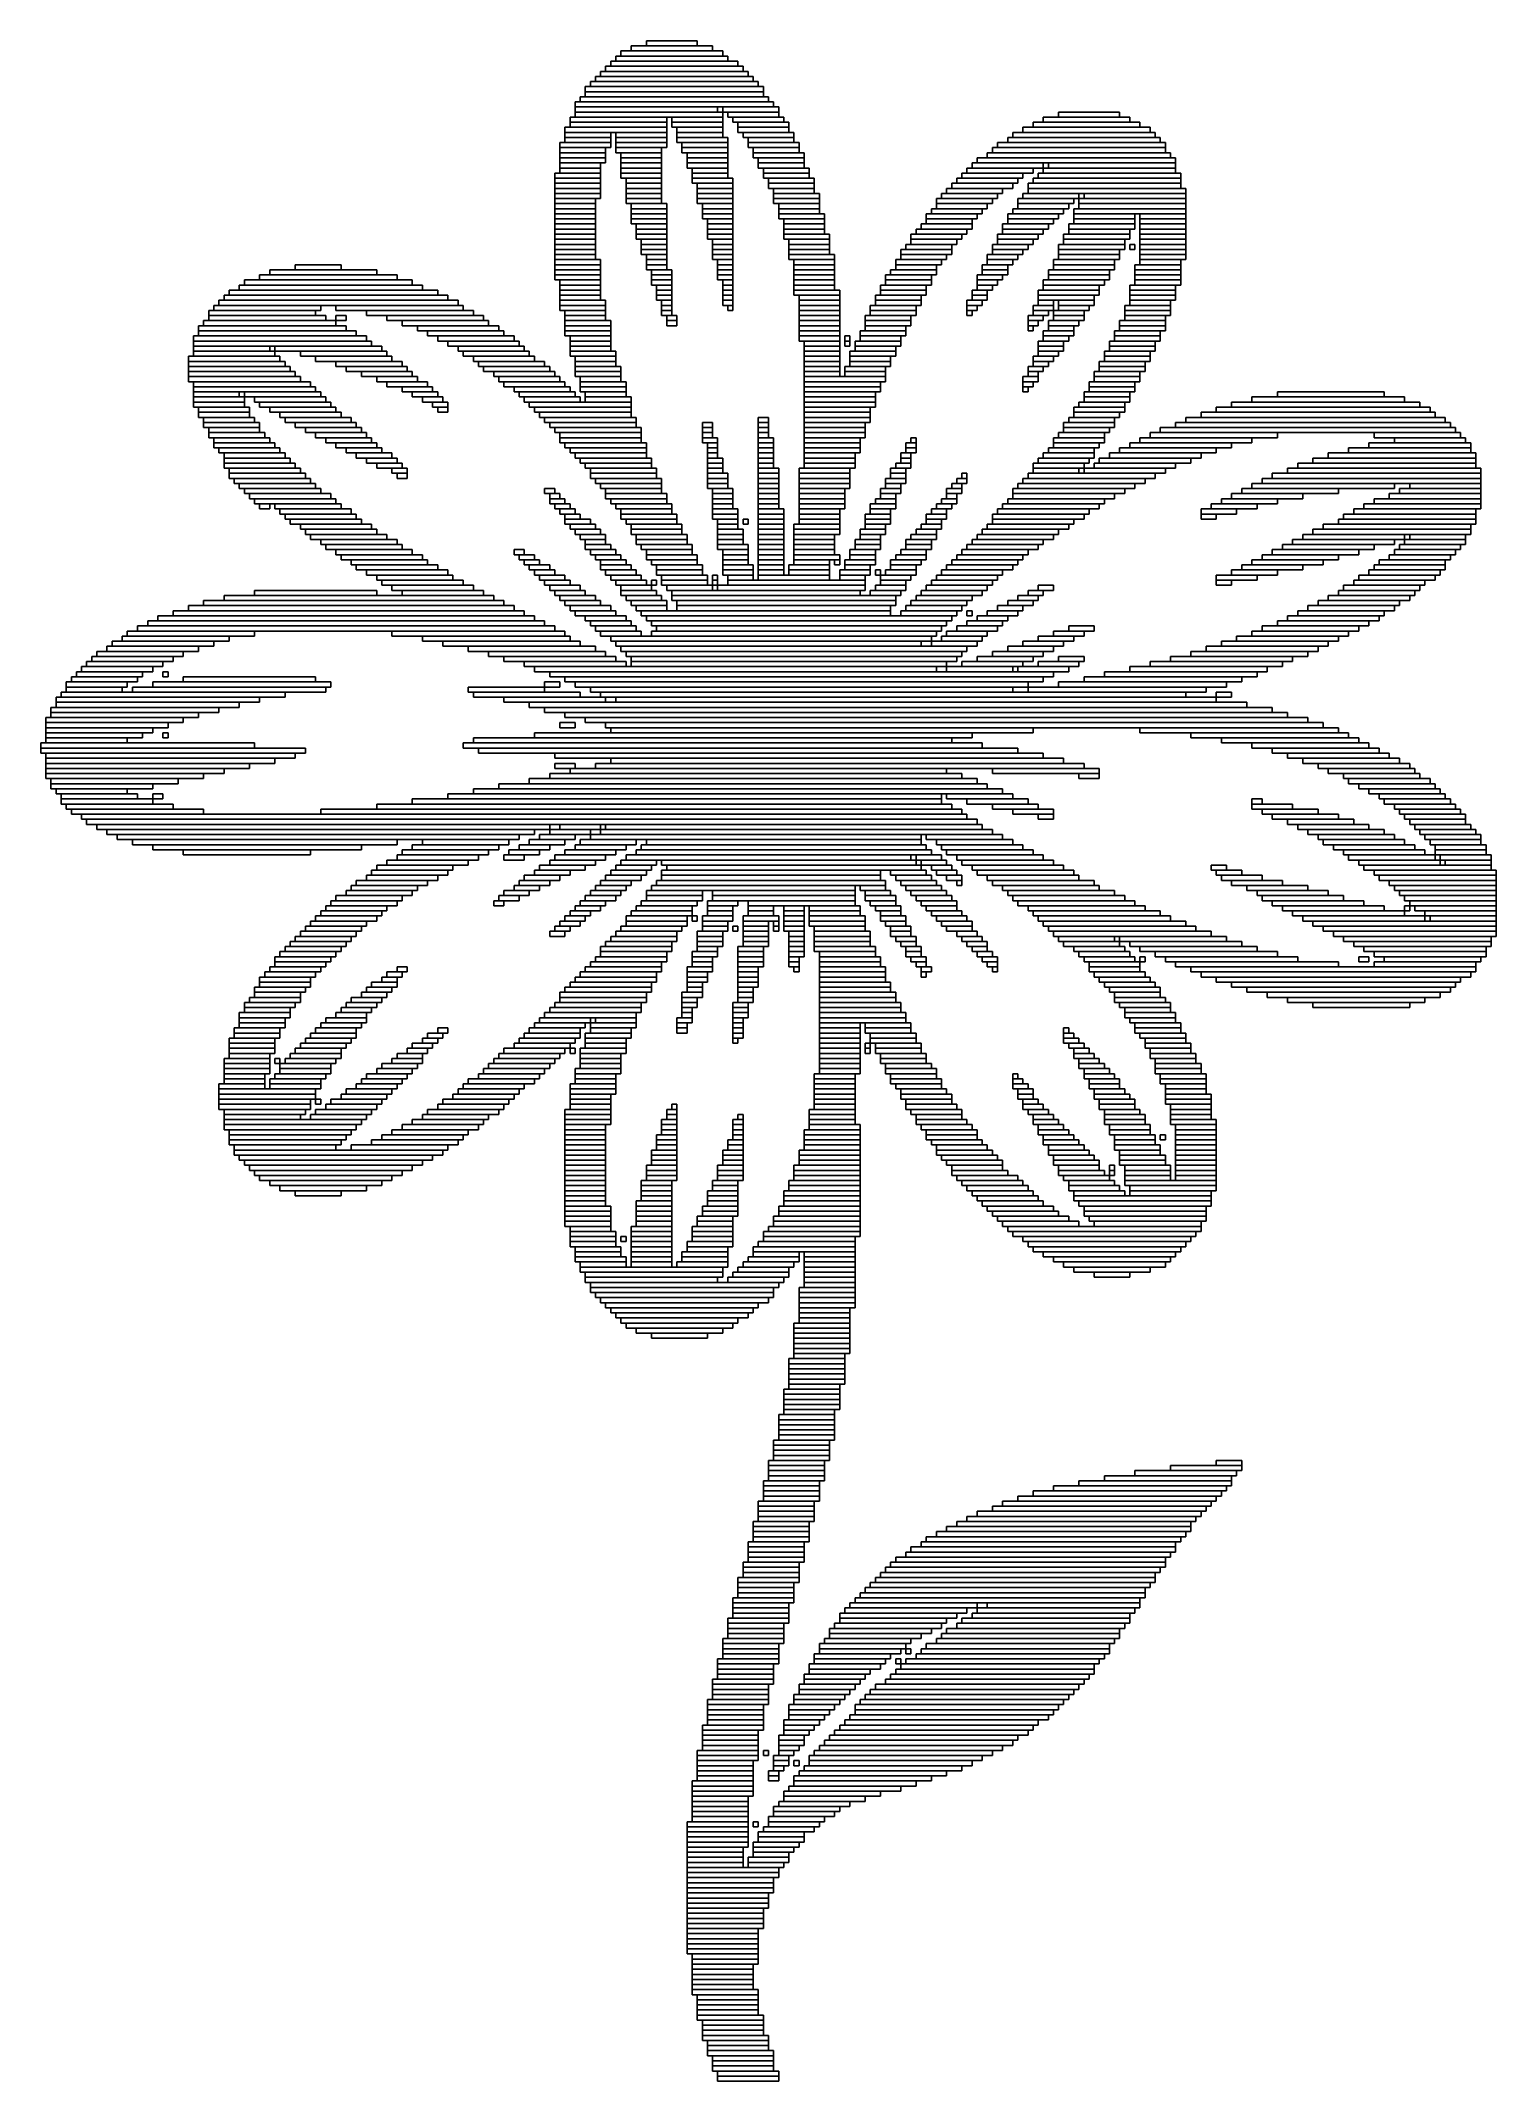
# Model space of a CAD drawing. Extents: x 369 to 655, y 312 to 713.
import ezdxf

# ---------------------------------------------------------------- set-up
doc = ezdxf.new("R2010")
doc.units = 0

msp = doc.modelspace()

# ---------------------------------------------------------------- linework, layer by layer
for p, q in [((482, 710), (504, 710)), ((482, 709), (482, 710)), ((483, 711), (503, 711)), ((483, 710), (483, 711)), ((503, 710), (483, 710)), ((485, 712), (501, 712)), ((485, 711), (485, 712)), ((501, 711), (485, 711)), ((488, 713), (498, 713)), ((488, 712), (488, 713)), ((498, 712), (488, 712)), ((498, 713), (498, 712)), ((501, 712), (501, 711)), ((503, 711), (503, 710)), ((504, 710), (504, 709)), ((478, 706), (509, 706)), ((478, 705), (478, 706)), ((479, 707), (508, 707)), ((479, 706), (479, 707)), ((508, 706), (479, 706)), ((480, 708), (507, 708)), ((480, 707), (480, 708)), ((507, 707), (480, 707)), ((481, 709), (506, 709)), ((481, 708), (481, 709)), ((506, 708), (481, 708)), ((504, 709), (482, 709)), ((506, 709), (506, 708)), ((507, 708), (507, 707)), ((508, 707), (508, 706)), ((509, 706), (509, 705)), ((475, 702), (512, 702)), ((475, 701), (475, 702)), ((476, 704), (511, 704)), ((476, 703), (476, 704)), ((511, 703), (476, 703)), ((476, 703), (511, 703)), ((476, 702), (476, 703)), ((511, 702), (476, 702)), ((477, 705), (510, 705)), ((477, 704), (477, 705)), ((510, 704), (477, 704)), ((509, 705), (478, 705)), ((510, 705), (510, 704)), ((511, 704), (511, 703)), ((511, 703), (511, 702)), ((512, 702), (512, 701)), ((473, 698), (492, 698)), ((473, 697), (473, 698)), ((474, 701), (513, 701)), ((474, 700), (474, 701)), ((513, 700), (474, 700)), ((474, 700), (502, 700)), ((474, 699), (474, 700)), ((502, 699), (474, 699)), ((474, 699), (503, 699)), ((474, 698), (474, 699)), ((503, 698), (474, 698)), ((512, 701), (475, 701)), ((492, 698), (492, 697)), ((493, 698), (503, 698)), ((493, 697), (493, 698)), ((502, 700), (502, 699)), ((503, 700), (514, 700)), ((503, 699), (503, 700)), ((514, 699), (503, 699)), ((503, 699), (503, 698)), ((503, 698), (503, 697)), ((504, 699), (514, 699)), ((504, 698), (504, 699)), ((514, 698), (504, 698)), ((505, 698), (515, 698)), ((505, 697), (505, 698)), ((513, 701), (513, 700)), ((514, 700), (514, 699)), ((514, 699), (514, 698)), ((515, 698), (515, 697)), ((566, 698), (583, 698)), ((566, 697), (566, 698)), ((569, 699), (581, 699)), ((569, 698), (569, 699)), ((581, 698), (569, 698)), ((581, 699), (581, 698)), ((583, 698), (583, 697)), ((472, 696), (492, 696)), ((472, 695), (472, 696)), ((492, 695), (472, 695)), ((472, 695), (481, 695)), ((472, 694), (472, 695)), ((481, 694), (472, 694)), ((472, 694), (481, 694)), ((472, 693), (472, 694)), ((492, 697), (473, 697)), ((473, 697), (492, 697)), ((473, 696), (473, 697)), ((492, 696), (473, 696)), ((481, 695), (481, 694)), ((481, 694), (481, 693)), ((482, 695), (492, 695)), ((482, 694), (482, 695)), ((492, 694), (482, 694)), ((482, 694), (492, 694)), ((482, 693), (482, 694)), ((492, 697), (492, 696)), ((492, 696), (492, 695)), ((492, 695), (492, 694)), ((492, 694), (492, 693)), ((503, 697), (493, 697)), ((493, 697), (503, 697)), ((493, 696), (493, 697)), ((503, 696), (493, 696)), ((494, 696), (503, 696)), ((494, 695), (494, 696)), ((503, 695), (494, 695)), ((494, 695), (503, 695)), ((494, 694), (494, 695)), ((503, 694), (494, 694)), ((494, 694), (504, 694)), ((494, 693), (494, 694)), ((503, 697), (503, 696)), ((503, 696), (503, 695)), ((503, 695), (503, 694)), ((504, 694), (504, 693)), ((515, 697), (505, 697)), ((506, 697), (516, 697)), ((506, 696), (506, 697)), ((516, 696), (506, 696)), ((506, 696), (516, 696)), ((506, 695), (506, 696)), ((516, 695), (506, 695)), ((507, 695), (517, 695)), ((507, 694), (507, 695)), ((517, 694), (507, 694)), ((508, 694), (517, 694)), ((508, 693), (508, 694)), ((516, 697), (516, 696)), ((516, 696), (516, 695)), ((517, 695), (517, 694)), ((517, 694), (517, 693)), ((559, 694), (589, 694)), ((559, 693), (559, 694)), ((560, 695), (588, 695)), ((560, 694), (560, 695)), ((588, 694), (560, 694)), ((562, 696), (587, 696)), ((562, 695), (562, 696)), ((587, 695), (562, 695)), ((564, 697), (585, 697)), ((564, 696), (564, 697)), ((585, 696), (564, 696)), ((583, 697), (566, 697)), ((585, 697), (585, 696)), ((587, 696), (587, 695)), ((588, 695), (588, 694)), ((589, 694), (589, 693)), ((471, 693), (481, 693)), ((471, 692), (471, 693)), ((481, 692), (471, 692)), ((471, 692), (480, 692)), ((471, 691), (471, 692)), ((480, 691), (471, 691)), ((471, 691), (480, 691)), ((471, 690), (471, 691)), ((480, 690), (471, 690)), ((471, 690), (480, 690)), ((471, 689), (471, 690)), ((481, 693), (472, 693)), ((480, 692), (480, 691)), ((480, 691), (480, 690)), ((480, 690), (480, 689)), ((481, 693), (481, 692)), ((492, 693), (482, 693)), ((482, 693), (492, 693)), ((482, 692), (482, 693)), ((492, 692), (482, 692)), ((482, 692), (491, 692)), ((482, 691), (482, 692)), ((491, 691), (482, 691)), ((483, 691), (491, 691)), ((483, 690), (483, 691)), ((491, 690), (483, 690)), ((483, 690), (491, 690)), ((483, 689), (483, 690)), ((491, 692), (491, 691)), ((491, 691), (491, 690)), ((491, 690), (491, 689)), ((492, 693), (492, 692)), ((504, 693), (494, 693)), ((495, 693), (504, 693)), ((495, 692), (495, 693)), ((504, 692), (495, 692)), ((495, 692), (504, 692)), ((495, 691), (495, 692)), ((504, 691), (495, 691)), ((496, 691), (504, 691)), ((496, 690), (496, 691)), ((504, 690), (496, 690)), ((496, 690), (504, 690)), ((496, 689), (496, 690)), ((504, 693), (504, 692)), ((504, 692), (504, 691)), ((504, 691), (504, 690)), ((504, 690), (504, 689)), ((517, 693), (508, 693)), ((508, 693), (518, 693)), ((508, 692), (508, 693)), ((518, 692), (508, 692)), ((509, 692), (518, 692)), ((509, 691), (509, 692)), ((518, 691), (509, 691)), ((509, 691), (519, 691)), ((509, 690), (509, 691)), ((519, 690), (509, 690)), ((510, 690), (519, 690)), ((510, 689), (510, 690)), ((518, 693), (518, 692)), ((518, 692), (518, 691)), ((519, 691), (519, 690)), ((519, 690), (519, 689)), ((553, 690), (592, 690)), ((553, 689), (553, 690)), ((555, 691), (591, 691)), ((555, 690), (555, 691)), ((591, 690), (555, 690)), ((556, 692), (590, 692)), ((556, 691), (556, 692)), ((590, 691), (556, 691)), ((557, 693), (590, 693)), ((557, 692), (557, 693)), ((590, 692), (557, 692)), ((589, 693), (559, 693)), ((590, 693), (590, 692)), ((590, 692), (590, 691)), ((591, 691), (591, 690)), ((592, 690), (592, 689)), ((470, 687), (479, 687)), ((470, 686), (470, 687)), ((479, 686), (470, 686)), ((470, 686), (479, 686)), ((470, 685), (470, 686)), ((480, 689), (471, 689)), ((471, 689), (479, 689)), ((471, 688), (471, 689)), ((479, 688), (471, 688)), ((471, 688), (479, 688)), ((471, 687), (471, 688)), ((479, 687), (471, 687)), ((479, 689), (479, 688)), ((479, 688), (479, 687)), ((479, 687), (479, 686)), ((479, 686), (479, 685)), ((491, 689), (483, 689)), ((483, 689), (491, 689)), ((483, 688), (483, 689)), ((491, 688), (483, 688)), ((483, 688), (491, 688)), ((483, 687), (483, 688)), ((491, 687), (483, 687)), ((483, 687), (491, 687)), ((483, 686), (483, 687)), ((491, 686), (483, 686)), ((484, 686), (491, 686)), ((484, 685), (484, 686)), ((491, 689), (491, 688)), ((491, 688), (491, 687)), ((491, 687), (491, 686)), ((491, 686), (491, 685)), ((504, 689), (496, 689)), ((496, 689), (504, 689)), ((496, 688), (496, 689)), ((504, 688), (496, 688)), ((497, 688), (504, 688)), ((497, 687), (497, 688)), ((504, 687), (497, 687)), ((497, 687), (504, 687)), ((497, 686), (497, 687)), ((504, 686), (497, 686)), ((497, 686), (505, 686)), ((497, 685), (497, 686)), ((504, 689), (504, 688)), ((504, 688), (504, 687)), ((504, 687), (504, 686)), ((505, 686), (505, 685)), ((519, 689), (510, 689)), ((510, 689), (519, 689)), ((510, 688), (510, 689)), ((519, 688), (510, 688)), ((511, 688), (520, 688)), ((511, 687), (511, 688)), ((520, 687), (511, 687)), ((511, 687), (520, 687)), ((511, 686), (511, 687)), ((520, 686), (511, 686)), ((512, 686), (521, 686)), ((512, 685), (512, 686)), ((519, 689), (519, 688)), ((520, 688), (520, 687)), ((520, 687), (520, 686)), ((521, 686), (521, 685)), ((549, 686), (561, 686)), ((549, 685), (549, 686)), ((550, 687), (562, 687)), ((550, 686), (550, 687)), ((562, 686), (550, 686)), ((551, 688), (564, 688)), ((551, 687), (551, 688)), ((564, 687), (551, 687)), ((552, 689), (566, 689)), ((552, 688), (552, 689)), ((566, 688), (552, 688)), ((592, 689), (553, 689)), ((561, 686), (561, 685)), ((562, 687), (562, 686)), ((564, 688), (564, 687)), ((564, 686), (593, 686)), ((564, 685), (564, 686)), ((565, 687), (593, 687)), ((565, 686), (565, 687)), ((593, 686), (565, 686)), ((566, 689), (566, 688)), ((566, 688), (592, 688)), ((566, 687), (566, 688)), ((592, 687), (566, 687)), ((567, 689), (592, 689)), ((567, 688), (567, 689)), ((592, 688), (567, 688)), ((592, 689), (592, 688)), ((592, 688), (592, 687)), ((593, 687), (593, 686)), ((593, 686), (593, 685)), ((479, 685), (470, 685)), ((470, 685), (479, 685)), ((470, 684), (470, 685)), ((479, 684), (470, 684)), ((470, 684), (479, 684)), ((470, 683), (470, 684)), ((479, 683), (470, 683)), ((470, 683), (479, 683)), ((470, 682), (470, 683)), ((479, 682), (470, 682)), ((470, 682), (478, 682)), ((470, 681), (470, 682)), ((478, 682), (478, 681)), ((479, 685), (479, 684)), ((479, 684), (479, 683)), ((479, 683), (479, 682)), ((491, 685), (484, 685)), ((484, 685), (491, 685)), ((484, 684), (484, 685)), ((491, 684), (484, 684)), ((484, 684), (491, 684)), ((484, 683), (484, 684)), ((491, 683), (484, 683)), ((484, 683), (491, 683)), ((484, 682), (484, 683)), ((491, 682), (484, 682)), ((484, 682), (491, 682)), ((484, 681), (484, 682)), ((491, 685), (491, 684)), ((491, 684), (491, 683)), ((491, 683), (491, 682)), ((491, 682), (491, 681)), ((505, 685), (497, 685)), ((498, 685), (505, 685)), ((498, 684), (498, 685)), ((505, 684), (498, 684)), ((498, 684), (505, 684)), ((498, 683), (498, 684)), ((505, 683), (498, 683)), ((498, 683), (505, 683)), ((498, 682), (498, 683)), ((505, 682), (498, 682)), ((498, 682), (505, 682)), ((498, 681), (498, 682)), ((505, 685), (505, 684)), ((505, 684), (505, 683)), ((505, 683), (505, 682)), ((505, 682), (505, 681)), ((521, 685), (512, 685)), ((512, 685), (521, 685)), ((512, 684), (512, 685)), ((521, 684), (512, 684)), ((513, 684), (521, 684)), ((513, 683), (513, 684)), ((521, 683), (513, 683)), ((513, 683), (522, 683)), ((513, 682), (513, 683)), ((522, 682), (513, 682)), ((513, 682), (522, 682)), ((513, 681), (513, 682)), ((521, 685), (521, 684)), ((521, 684), (521, 683)), ((522, 683), (522, 682)), ((522, 682), (522, 681)), ((545, 682), (556, 682)), ((545, 681), (545, 682)), ((546, 683), (557, 683)), ((546, 682), (546, 683)), ((557, 682), (546, 682)), ((547, 684), (558, 684)), ((547, 683), (547, 684)), ((558, 683), (547, 683)), ((548, 685), (560, 685)), ((548, 684), (548, 685)), ((560, 684), (548, 684)), ((561, 685), (549, 685)), ((556, 682), (556, 681)), ((557, 683), (557, 682)), ((558, 684), (558, 683)), ((560, 685), (560, 684)), ((561, 682), (572, 682)), ((561, 681), (561, 682)), ((562, 683), (573, 683)), ((562, 682), (562, 683)), ((573, 682), (562, 682)), ((563, 685), (593, 685)), ((563, 684), (563, 685)), ((593, 684), (563, 684)), ((563, 684), (594, 684)), ((563, 683), (563, 684)), ((594, 683), (563, 683)), ((593, 685), (564, 685)), ((572, 682), (572, 681)), ((573, 683), (573, 682)), ((573, 682), (594, 682)), ((573, 681), (573, 682)), ((574, 683), (594, 683)), ((574, 682), (574, 683)), ((594, 682), (574, 682)), ((593, 685), (593, 684)), ((594, 684), (594, 683)), ((594, 683), (594, 682)), ((594, 682), (594, 681)), ((478, 681), (470, 681)), ((470, 681), (478, 681)), ((470, 680), (470, 681)), ((478, 680), (470, 680)), ((470, 680), (478, 680)), ((470, 679), (470, 680)), ((478, 679), (470, 679)), ((470, 679), (478, 679)), ((470, 678), (470, 679)), ((478, 678), (470, 678)), ((470, 678), (478, 678)), ((470, 677), (470, 678)), ((478, 681), (478, 680)), ((478, 680), (478, 679)), ((478, 679), (478, 678)), ((478, 678), (478, 677)), ((491, 681), (484, 681)), ((485, 681), (492, 681)), ((485, 680), (485, 681)), ((492, 680), (485, 680)), ((485, 680), (492, 680)), ((485, 679), (485, 680)), ((492, 679), (485, 679)), ((485, 679), (492, 679)), ((485, 678), (485, 679)), ((492, 678), (485, 678)), ((485, 678), (492, 678)), ((485, 677), (485, 678)), ((492, 681), (492, 680)), ((492, 680), (492, 679)), ((492, 679), (492, 678)), ((492, 678), (492, 677)), ((505, 681), (498, 681)), ((499, 681), (505, 681)), ((499, 680), (499, 681)), ((505, 680), (499, 680)), ((499, 680), (505, 680)), ((499, 679), (499, 680)), ((505, 679), (499, 679)), ((499, 679), (505, 679)), ((499, 678), (499, 679)), ((505, 678), (499, 678)), ((500, 678), (505, 678)), ((500, 677), (500, 678)), ((505, 681), (505, 680)), ((505, 680), (505, 679)), ((505, 679), (505, 678)), ((505, 678), (505, 677)), ((522, 681), (513, 681)), ((514, 681), (522, 681)), ((514, 680), (514, 681)), ((522, 680), (514, 680)), ((514, 680), (522, 680)), ((514, 679), (514, 680)), ((522, 679), (514, 679)), ((514, 679), (523, 679)), ((514, 678), (514, 679)), ((523, 678), (514, 678)), ((515, 678), (523, 678)), ((515, 677), (515, 678)), ((522, 681), (522, 680)), ((522, 680), (522, 679)), ((523, 679), (523, 678)), ((523, 678), (523, 677)), ((543, 679), (553, 679)), ((543, 678), (543, 679)), ((553, 678), (543, 678)), ((543, 678), (552, 678)), ((543, 677), (543, 678)), ((544, 680), (554, 680)), ((544, 679), (544, 680)), ((554, 679), (544, 679)), ((556, 681), (545, 681)), ((545, 681), (555, 681)), ((545, 680), (545, 681)), ((555, 680), (545, 680)), ((552, 678), (552, 677)), ((553, 679), (553, 678)), ((554, 680), (554, 679)), ((555, 681), (555, 680)), ((559, 679), (569, 679)), ((559, 678), (559, 679)), ((569, 678), (559, 678)), ((559, 678), (568, 678)), ((559, 677), (559, 678)), ((560, 680), (570, 680)), ((560, 679), (560, 680)), ((570, 679), (560, 679)), ((572, 681), (561, 681)), ((561, 681), (571, 681)), ((561, 680), (561, 681)), ((571, 680), (561, 680)), ((568, 678), (568, 677)), ((569, 679), (569, 678)), ((570, 680), (570, 679)), ((571, 681), (571, 680)), ((572, 680), (594, 680)), ((572, 679), (572, 680)), ((594, 679), (572, 679)), ((572, 679), (584, 679)), ((572, 678), (572, 679)), ((584, 678), (572, 678)), ((572, 678), (584, 678)), ((572, 677), (572, 678)), ((594, 681), (573, 681)), ((573, 681), (594, 681)), ((573, 680), (573, 681)), ((594, 680), (573, 680)), ((584, 679), (584, 678)), ((584, 678), (584, 677)), ((585, 679), (594, 679)), ((585, 678), (585, 679)), ((594, 678), (585, 678)), ((585, 678), (594, 678)), ((585, 677), (585, 678)), ((594, 681), (594, 680)), ((594, 680), (594, 679)), ((594, 679), (594, 678)), ((594, 678), (594, 677)), ((478, 677), (470, 677)), ((470, 677), (478, 677)), ((470, 676), (470, 677)), ((478, 676), (470, 676)), ((470, 676), (478, 676)), ((470, 675), (470, 676)), ((478, 675), (470, 675)), ((470, 675), (478, 675)), ((470, 674), (470, 675)), ((478, 674), (470, 674)), ((470, 674), (478, 674)), ((470, 673), (470, 674)), ((478, 677), (478, 676)), ((478, 676), (478, 675)), ((478, 675), (478, 674)), ((478, 674), (478, 673)), ((492, 677), (485, 677)), ((486, 677), (492, 677)), ((486, 676), (486, 677)), ((492, 676), (486, 676)), ((486, 676), (492, 676)), ((486, 675), (486, 676)), ((492, 675), (486, 675)), ((486, 675), (492, 675)), ((486, 674), (486, 675)), ((492, 674), (486, 674)), ((487, 674), (492, 674)), ((487, 673), (487, 674)), ((492, 677), (492, 676)), ((492, 676), (492, 675)), ((492, 675), (492, 674)), ((492, 674), (492, 673)), ((505, 677), (500, 677)), ((500, 677), (505, 677)), ((500, 676), (500, 677)), ((505, 676), (500, 676)), ((500, 676), (505, 676)), ((500, 675), (500, 676)), ((505, 675), (500, 675)), ((500, 675), (505, 675)), ((500, 674), (500, 675)), ((505, 674), (500, 674)), ((501, 674), (505, 674)), ((501, 673), (501, 674)), ((505, 677), (505, 676)), ((505, 676), (505, 675)), ((505, 675), (505, 674)), ((505, 674), (505, 673)), ((523, 677), (515, 677)), ((515, 677), (523, 677)), ((515, 676), (515, 677)), ((523, 676), (515, 676)), ((515, 676), (523, 676)), ((515, 675), (515, 676)), ((523, 675), (515, 675)), ((515, 675), (524, 675)), ((515, 674), (515, 675)), ((524, 674), (515, 674)), ((516, 674), (524, 674)), ((516, 673), (516, 674)), ((523, 677), (523, 676)), ((523, 676), (523, 675)), ((524, 675), (524, 674)), ((524, 674), (524, 673)), ((540, 675), (550, 675)), ((540, 674), (540, 675)), ((550, 674), (540, 674)), ((540, 674), (549, 674)), ((540, 673), (540, 674)), ((541, 676), (551, 676)), ((541, 675), (541, 676)), ((551, 675), (541, 675)), ((542, 677), (552, 677)), ((542, 676), (542, 677)), ((552, 676), (542, 676)), ((552, 677), (543, 677)), ((549, 674), (549, 673)), ((550, 675), (550, 674)), ((551, 676), (551, 675)), ((552, 677), (552, 676)), ((557, 675), (565, 675)), ((557, 674), (557, 675)), ((565, 674), (557, 674)), ((557, 674), (564, 674)), ((557, 673), (557, 674)), ((558, 677), (567, 677)), ((558, 676), (558, 677)), ((567, 676), (558, 676)), ((558, 676), (566, 676)), ((558, 675), (558, 676)), ((566, 675), (558, 675)), ((568, 677), (559, 677)), ((564, 674), (564, 673)), ((565, 675), (565, 674)), ((566, 676), (566, 675)), ((567, 677), (567, 676)), ((570, 675), (583, 675)), ((570, 674), (570, 675)), ((583, 674), (570, 674)), ((570, 674), (582, 674)), ((570, 673), (570, 674)), ((571, 677), (584, 677)), ((571, 676), (571, 677)), ((584, 676), (571, 676)), ((571, 676), (583, 676)), ((571, 675), (571, 676)), ((583, 675), (571, 675)), ((584, 677), (572, 677)), ((582, 674), (582, 673)), ((583, 676), (583, 675)), ((583, 675), (583, 674)), ((584, 677), (584, 676)), ((594, 677), (585, 677)), ((585, 677), (594, 677)), ((585, 676), (585, 677)), ((594, 676), (585, 676)), ((585, 676), (594, 676)), ((585, 675), (585, 676)), ((594, 675), (585, 675)), ((585, 675), (594, 675)), ((585, 674), (585, 675)), ((594, 674), (585, 674)), ((585, 674), (594, 674)), ((585, 673), (585, 674)), ((594, 677), (594, 676)), ((594, 676), (594, 675)), ((594, 675), (594, 674)), ((594, 674), (594, 673)), ((478, 673), (470, 673)), ((470, 673), (478, 673)), ((470, 672), (470, 673)), ((478, 672), (470, 672)), ((470, 672), (478, 672)), ((470, 671), (470, 672)), ((478, 671), (470, 671)), ((470, 671), (478, 671)), ((470, 670), (470, 671)), ((478, 670), (470, 670)), ((470, 670), (479, 670)), ((470, 669), (470, 670)), ((478, 673), (478, 672)), ((478, 672), (478, 671)), ((478, 671), (478, 670)), ((479, 670), (479, 669)), ((492, 673), (487, 673)), ((487, 673), (492, 673)), ((487, 672), (487, 673)), ((492, 672), (487, 672)), ((487, 672), (492, 672)), ((487, 671), (487, 672)), ((492, 671), (487, 671)), ((488, 671), (492, 671)), ((488, 670), (488, 671)), ((492, 670), (488, 670)), ((488, 670), (492, 670)), ((488, 669), (488, 670)), ((492, 673), (492, 672)), ((492, 672), (492, 671)), ((492, 671), (492, 670)), ((492, 670), (492, 669)), ((505, 673), (501, 673)), ((501, 673), (505, 673)), ((501, 672), (501, 673)), ((505, 672), (501, 672)), ((501, 672), (505, 672)), ((501, 671), (501, 672)), ((505, 671), (501, 671)), ((501, 671), (505, 671)), ((501, 670), (501, 671)), ((505, 670), (501, 670)), ((502, 670), (505, 670)), ((502, 669), (502, 670)), ((505, 673), (505, 672)), ((505, 672), (505, 671)), ((505, 671), (505, 670)), ((505, 670), (505, 669)), ((524, 673), (516, 673)), ((516, 673), (524, 673)), ((516, 672), (516, 673)), ((524, 672), (516, 672)), ((516, 672), (524, 672)), ((516, 671), (516, 672)), ((524, 671), (516, 671)), ((516, 671), (525, 671)), ((516, 670), (516, 671)), ((525, 670), (516, 670)), ((517, 670), (525, 670)), ((517, 669), (517, 670)), ((524, 673), (524, 672)), ((524, 672), (524, 671)), ((525, 671), (525, 670)), ((525, 670), (525, 669)), ((537, 670), (546, 670)), ((537, 669), (537, 670)), ((538, 672), (548, 672)), ((538, 671), (538, 672)), ((548, 671), (538, 671)), ((538, 671), (547, 671)), ((538, 670), (538, 671)), ((547, 670), (538, 670)), ((539, 673), (548, 673)), ((539, 672), (539, 673)), ((548, 672), (539, 672)), ((549, 673), (540, 673)), ((546, 670), (546, 669)), ((547, 671), (547, 670)), ((548, 673), (548, 672)), ((548, 672), (548, 671)), ((555, 671), (561, 671)), ((555, 670), (555, 671)), ((561, 670), (555, 670)), ((555, 670), (560, 670)), ((555, 669), (555, 670)), ((556, 673), (563, 673)), ((556, 672), (556, 673)), ((563, 672), (556, 672)), ((556, 672), (562, 672)), ((556, 671), (556, 672)), ((562, 671), (556, 671)), ((564, 673), (557, 673)), ((560, 670), (560, 669)), ((561, 671), (561, 670)), ((562, 672), (562, 671)), ((563, 673), (563, 672)), ((568, 670), (580, 670)), ((568, 669), (568, 670)), ((569, 673), (582, 673)), ((569, 672), (569, 673)), ((582, 672), (569, 672)), ((569, 672), (581, 672)), ((569, 671), (569, 672)), ((581, 671), (569, 671)), ((569, 671), (581, 671)), ((569, 670), (569, 671)), ((581, 670), (569, 670)), ((582, 673), (570, 673)), ((580, 670), (580, 669)), ((581, 672), (581, 671)), ((581, 671), (581, 670)), ((582, 673), (582, 672)), ((583, 673), (584, 673)), ((583, 672), (583, 673)), ((584, 672), (583, 672)), ((584, 673), (584, 672)), ((594, 673), (585, 673)), ((585, 673), (594, 673)), ((585, 672), (585, 673)), ((594, 672), (585, 672)), ((585, 672), (594, 672)), ((585, 671), (585, 672)), ((594, 671), (585, 671)), ((585, 671), (594, 671)), ((585, 670), (585, 671)), ((594, 670), (585, 670)), ((585, 670), (593, 670)), ((585, 669), (585, 670)), ((593, 670), (593, 669)), ((594, 673), (594, 672)), ((594, 672), (594, 671)), ((594, 671), (594, 670)), ((409, 666), (442, 666)), ((409, 665), (409, 666)), ((412, 667), (439, 667)), ((412, 666), (412, 667)), ((439, 666), (412, 666)), ((414, 668), (435, 668)), ((414, 667), (414, 668)), ((435, 667), (414, 667)), ((419, 669), (428, 669)), ((419, 668), (419, 669)), ((428, 668), (419, 668)), ((428, 669), (428, 668)), ((435, 668), (435, 667)), ((439, 667), (439, 666)), ((442, 666), (442, 665)), ((479, 669), (470, 669)), ((470, 669), (479, 669)), ((470, 668), (470, 669)), ((479, 668), (470, 668)), ((470, 668), (479, 668)), ((470, 667), (470, 668)), ((479, 667), (470, 667)), ((470, 667), (479, 667)), ((470, 666), (470, 667)), ((479, 666), (470, 666)), ((471, 666), (479, 666)), ((471, 665), (471, 666)), ((479, 669), (479, 668)), ((479, 668), (479, 667)), ((479, 667), (479, 666)), ((479, 666), (479, 665)), ((492, 669), (488, 669)), ((488, 669), (492, 669)), ((488, 668), (488, 669)), ((492, 668), (488, 668)), ((489, 668), (493, 668)), ((489, 667), (489, 668)), ((493, 667), (489, 667)), ((489, 667), (493, 667)), ((489, 666), (489, 667)), ((493, 666), (489, 666)), ((489, 666), (493, 666)), ((489, 665), (489, 666)), ((492, 669), (492, 668)), ((493, 668), (493, 667)), ((493, 667), (493, 666)), ((493, 666), (493, 665)), ((505, 669), (502, 669)), ((502, 669), (505, 669)), ((502, 668), (502, 669)), ((505, 668), (502, 668)), ((502, 668), (505, 668)), ((502, 667), (502, 668)), ((505, 667), (502, 667)), ((502, 667), (505, 667)), ((502, 666), (502, 667)), ((505, 666), (502, 666)), ((503, 666), (505, 666)), ((503, 665), (503, 666)), ((505, 669), (505, 668)), ((505, 668), (505, 667)), ((505, 667), (505, 666)), ((505, 666), (505, 665)), ((525, 669), (517, 669)), ((517, 669), (525, 669)), ((517, 668), (517, 669)), ((525, 668), (517, 668)), ((517, 668), (525, 668)), ((517, 667), (517, 668)), ((525, 667), (517, 667)), ((517, 667), (525, 667)), ((517, 666), (517, 667)), ((525, 666), (517, 666)), ((517, 666), (525, 666)), ((517, 665), (517, 666)), ((525, 669), (525, 668)), ((525, 668), (525, 667)), ((525, 667), (525, 666)), ((525, 666), (525, 665)), ((535, 667), (544, 667)), ((535, 666), (535, 667)), ((544, 666), (535, 666)), ((535, 666), (544, 666)), ((535, 665), (535, 666)), ((536, 668), (545, 668)), ((536, 667), (536, 668)), ((545, 667), (536, 667)), ((546, 669), (537, 669)), ((537, 669), (545, 669)), ((537, 668), (537, 669)), ((545, 668), (537, 668)), ((544, 667), (544, 666)), ((544, 666), (544, 665)), ((545, 669), (545, 668)), ((545, 668), (545, 667)), ((553, 667), (558, 667)), ((553, 666), (553, 667)), ((558, 666), (553, 666)), ((553, 666), (557, 666)), ((553, 665), (553, 666)), ((554, 669), (559, 669)), ((554, 668), (554, 669)), ((559, 668), (554, 668)), ((554, 668), (559, 668)), ((554, 667), (554, 668)), ((559, 667), (554, 667)), ((560, 669), (555, 669)), ((557, 666), (557, 665)), ((558, 667), (558, 666)), ((559, 669), (559, 668)), ((559, 668), (559, 667)), ((566, 666), (578, 666)), ((566, 665), (566, 666)), ((567, 668), (579, 668)), ((567, 667), (567, 668)), ((579, 667), (567, 667)), ((567, 667), (579, 667)), ((567, 666), (567, 667)), ((579, 666), (567, 666)), ((580, 669), (568, 669)), ((568, 669), (580, 669)), ((568, 668), (568, 669)), ((580, 668), (568, 668)), ((578, 666), (578, 665)), ((579, 668), (579, 667)), ((579, 667), (579, 666)), ((580, 669), (580, 668)), ((584, 669), (593, 669)), ((584, 668), (584, 669)), ((593, 668), (584, 668)), ((584, 668), (593, 668)), ((584, 667), (584, 668)), ((593, 667), (584, 667)), ((584, 667), (593, 667)), ((584, 666), (584, 667)), ((593, 666), (584, 666)), ((584, 666), (593, 666)), ((584, 665), (584, 666)), ((593, 669), (585, 669)), ((593, 669), (593, 668)), ((593, 668), (593, 667)), ((593, 667), (593, 666)), ((593, 666), (593, 665)), ((404, 662), (451, 662)), ((404, 661), (404, 662)), ((405, 663), (449, 663)), ((405, 662), (405, 663)), ((449, 662), (405, 662)), ((406, 664), (447, 664)), ((406, 663), (406, 664)), ((447, 663), (406, 663)), ((408, 665), (444, 665)), ((408, 664), (408, 665)), ((444, 664), (408, 664)), ((442, 665), (409, 665)), ((444, 665), (444, 664)), ((447, 664), (447, 663)), ((449, 663), (449, 662)), ((451, 662), (451, 661)), ((479, 665), (471, 665)), ((471, 665), (479, 665)), ((471, 664), (471, 665)), ((479, 664), (471, 664)), ((471, 664), (479, 664)), ((471, 663), (471, 664)), ((479, 663), (471, 663)), ((471, 663), (479, 663)), ((471, 662), (471, 663)), ((479, 662), (471, 662)), ((471, 662), (480, 662)), ((471, 661), (471, 662)), ((479, 665), (479, 664)), ((479, 664), (479, 663)), ((479, 663), (479, 662)), ((480, 662), (480, 661)), ((493, 665), (489, 665)), ((490, 665), (493, 665)), ((490, 664), (490, 665)), ((493, 664), (490, 664)), ((490, 664), (493, 664)), ((490, 663), (490, 664)), ((493, 663), (490, 663)), ((490, 663), (493, 663)), ((490, 662), (490, 663)), ((493, 662), (490, 662)), ((491, 662), (493, 662)), ((491, 661), (491, 662)), ((493, 665), (493, 664)), ((493, 664), (493, 663)), ((493, 663), (493, 662)), ((493, 662), (493, 661)), ((505, 665), (503, 665)), ((503, 665), (505, 665)), ((503, 664), (503, 665)), ((505, 664), (503, 664)), ((503, 664), (505, 664)), ((503, 663), (503, 664)), ((505, 663), (503, 663)), ((503, 663), (505, 663)), ((503, 662), (503, 663)), ((505, 662), (503, 662)), ((503, 662), (505, 662)), ((503, 661), (503, 662)), ((505, 665), (505, 664)), ((505, 664), (505, 663)), ((505, 663), (505, 662)), ((505, 662), (505, 661)), ((525, 665), (517, 665)), ((517, 665), (525, 665)), ((517, 664), (517, 665)), ((525, 664), (517, 664)), ((517, 664), (526, 664)), ((517, 663), (517, 664)), ((526, 663), (517, 663)), ((518, 663), (526, 663)), ((518, 662), (518, 663)), ((526, 662), (518, 662)), ((518, 662), (526, 662)), ((518, 661), (518, 662)), ((525, 665), (525, 664)), ((526, 664), (526, 663)), ((526, 663), (526, 662)), ((526, 662), (526, 661)), ((533, 663), (542, 663)), ((533, 662), (533, 663)), ((542, 662), (533, 662)), ((533, 662), (542, 662)), ((533, 661), (533, 662)), ((534, 665), (543, 665)), ((534, 664), (534, 665)), ((543, 664), (534, 664)), ((534, 664), (543, 664)), ((534, 663), (534, 664)), ((543, 663), (534, 663)), ((544, 665), (535, 665)), ((542, 663), (542, 662)), ((542, 662), (542, 661)), ((543, 665), (543, 664)), ((543, 664), (543, 663)), ((551, 662), (554, 662)), ((551, 661), (551, 662)), ((552, 664), (555, 664)), ((552, 663), (552, 664)), ((555, 663), (552, 663)), ((552, 663), (555, 663)), ((552, 662), (552, 663)), ((555, 662), (552, 662)), ((557, 665), (553, 665)), ((553, 665), (556, 665)), ((553, 664), (553, 665)), ((556, 664), (553, 664)), ((554, 662), (554, 661)), ((555, 664), (555, 663)), ((555, 663), (555, 662)), ((556, 665), (556, 664)), ((565, 664), (577, 664)), ((565, 663), (565, 664)), ((577, 663), (565, 663)), ((565, 663), (576, 663)), ((565, 662), (565, 663)), ((576, 662), (565, 662)), ((565, 662), (568, 662)), ((565, 661), (565, 662)), ((578, 665), (566, 665)), ((566, 665), (577, 665)), ((566, 664), (566, 665)), ((577, 664), (566, 664)), ((568, 662), (568, 661)), ((569, 662), (576, 662)), ((569, 661), (569, 662)), ((576, 663), (576, 662)), ((576, 662), (576, 661)), ((577, 665), (577, 664)), ((577, 664), (577, 663)), ((583, 665), (592, 665)), ((583, 664), (583, 665)), ((592, 664), (583, 664)), ((583, 664), (592, 664)), ((583, 663), (583, 664)), ((592, 663), (583, 663)), ((583, 663), (592, 663)), ((583, 662), (583, 663)), ((592, 662), (583, 662)), ((583, 662), (591, 662)), ((583, 661), (583, 662)), ((593, 665), (584, 665)), ((591, 662), (591, 661)), ((592, 665), (592, 664)), ((592, 664), (592, 663)), ((592, 663), (592, 662)), ((401, 658), (427, 658)), ((401, 657), (401, 658)), ((402, 660), (423, 660)), ((402, 659), (402, 660)), ((423, 659), (402, 659)), ((402, 659), (425, 659)), ((402, 658), (402, 659)), ((425, 658), (402, 658)), ((403, 661), (424, 661)), ((403, 660), (403, 661)), ((424, 660), (403, 660)), ((451, 661), (404, 661)), ((423, 660), (423, 659)), ((424, 661), (424, 660)), ((425, 659), (425, 658)), ((427, 661), (452, 661)), ((427, 660), (427, 661)), ((452, 660), (427, 660)), ((427, 659), (429, 659)), ((427, 658), (427, 659)), ((429, 658), (427, 658)), ((427, 658), (427, 657)), ((429, 659), (429, 658)), ((433, 660), (454, 660)), ((433, 659), (433, 660)), ((454, 659), (433, 659)), ((437, 659), (456, 659)), ((437, 658), (437, 659)), ((456, 658), (437, 658)), ((440, 658), (457, 658)), ((440, 657), (440, 658)), ((452, 661), (452, 660)), ((454, 660), (454, 659)), ((456, 659), (456, 658)), ((457, 658), (457, 657)), ((480, 661), (471, 661)), ((471, 661), (480, 661)), ((471, 660), (471, 661)), ((480, 660), (471, 660)), ((472, 660), (480, 660)), ((472, 659), (472, 660)), ((480, 659), (472, 659)), ((472, 659), (480, 659)), ((472, 658), (472, 659)), ((480, 658), (472, 658)), ((472, 658), (481, 658)), ((472, 657), (472, 658)), ((480, 661), (480, 660)), ((480, 660), (480, 659)), ((480, 659), (480, 658)), ((481, 658), (481, 657)), ((493, 661), (491, 661)), ((491, 661), (493, 661)), ((491, 660), (491, 661)), ((493, 660), (491, 660)), ((491, 660), (493, 660)), ((491, 659), (491, 660)), ((493, 659), (491, 659)), ((492, 659), (494, 659)), ((492, 658), (492, 659)), ((494, 658), (492, 658)), ((492, 658), (494, 658)), ((492, 657), (492, 658)), ((493, 661), (493, 660)), ((493, 660), (493, 659)), ((494, 659), (494, 658)), ((494, 658), (494, 657)), ((505, 661), (503, 661)), ((504, 661), (505, 661)), ((504, 660), (504, 661)), ((505, 660), (504, 660)), ((505, 661), (505, 660)), ((526, 661), (518, 661)), ((518, 661), (526, 661)), ((518, 660), (518, 661)), ((526, 660), (518, 660)), ((518, 660), (526, 660)), ((518, 659), (518, 660)), ((526, 659), (518, 659)), ((518, 659), (526, 659)), ((518, 658), (518, 659)), ((526, 658), (518, 658)), ((518, 658), (526, 658)), ((518, 657), (518, 658)), ((526, 661), (526, 660)), ((526, 660), (526, 659)), ((526, 659), (526, 658)), ((526, 658), (526, 657)), ((531, 659), (540, 659)), ((531, 658), (531, 659)), ((540, 658), (531, 658)), ((531, 658), (540, 658)), ((531, 657), (531, 658)), ((532, 661), (541, 661)), ((532, 660), (532, 661)), ((541, 660), (532, 660)), ((532, 660), (541, 660)), ((532, 659), (532, 660)), ((541, 659), (532, 659)), ((542, 661), (533, 661)), ((540, 659), (540, 658)), ((540, 658), (540, 657)), ((541, 661), (541, 660)), ((541, 660), (541, 659)), ((554, 661), (551, 661)), ((551, 661), (553, 661)), ((551, 660), (551, 661)), ((553, 660), (551, 660)), ((551, 660), (552, 660)), ((551, 659), (551, 660)), ((552, 659), (551, 659)), ((552, 660), (552, 659)), ((553, 661), (553, 660)), ((563, 659), (566, 659)), ((563, 658), (563, 659)), ((566, 658), (563, 658)), ((563, 658), (565, 658)), ((563, 657), (563, 658)), ((564, 661), (568, 661)), ((564, 660), (564, 661)), ((568, 660), (564, 660)), ((564, 660), (567, 660)), ((564, 659), (564, 660)), ((567, 659), (564, 659)), ((568, 661), (565, 661)), ((565, 658), (565, 657)), ((566, 659), (566, 658)), ((567, 660), (567, 659)), ((567, 658), (573, 658)), ((567, 657), (567, 658)), ((568, 661), (568, 660)), ((568, 660), (574, 660)), ((568, 659), (568, 660)), ((574, 659), (568, 659)), ((568, 659), (574, 659)), ((568, 658), (568, 659)), ((574, 658), (568, 658)), ((576, 661), (569, 661)), ((569, 661), (575, 661)), ((569, 660), (569, 661)), ((575, 660), (569, 660)), ((573, 658), (573, 657)), ((574, 660), (574, 659)), ((574, 659), (574, 658)), ((575, 661), (575, 660)), ((581, 658), (590, 658)), ((581, 657), (581, 658)), ((582, 661), (591, 661)), ((582, 660), (582, 661)), ((591, 660), (582, 660)), ((582, 660), (591, 660)), ((582, 659), (582, 660)), ((591, 659), (582, 659)), ((582, 659), (590, 659)), ((582, 658), (582, 659)), ((590, 658), (582, 658)), ((591, 661), (583, 661)), ((590, 659), (590, 658)), ((590, 658), (590, 657)), ((591, 661), (591, 660)), ((591, 660), (591, 659)), ((399, 655), (433, 655)), ((399, 654), (399, 655)), ((433, 654), (399, 654)), ((399, 654), (434, 654)), ((399, 653), (399, 654)), ((400, 657), (429, 657)), ((400, 656), (400, 657)), ((429, 656), (400, 656)), ((400, 656), (431, 656)), ((400, 655), (400, 656)), ((431, 655), (400, 655)), ((427, 657), (401, 657)), ((429, 657), (429, 656)), ((431, 656), (431, 655)), ((433, 655), (433, 654)), ((434, 654), (434, 653)), ((457, 657), (440, 657)), ((443, 657), (459, 657)), ((443, 656), (443, 657)), ((459, 656), (443, 656)), ((445, 656), (460, 656)), ((445, 655), (445, 656)), ((460, 655), (445, 655)), ((447, 655), (462, 655)), ((447, 654), (447, 655)), ((462, 654), (447, 654)), ((449, 654), (463, 654)), ((449, 653), (449, 654)), ((459, 657), (459, 656)), ((460, 656), (460, 655)), ((462, 655), (462, 654)), ((463, 654), (463, 653)), ((481, 657), (472, 657)), ((472, 657), (481, 657)), ((472, 656), (472, 657)), ((481, 656), (472, 656)), ((472, 656), (481, 656)), ((472, 655), (472, 656)), ((481, 655), (472, 655)), ((473, 655), (481, 655)), ((473, 654), (473, 655)), ((481, 654), (473, 654)), ((473, 654), (481, 654)), ((473, 653), (473, 654)), ((481, 657), (481, 656)), ((481, 656), (481, 655)), ((481, 655), (481, 654)), ((481, 654), (481, 653)), ((494, 657), (492, 657)), ((526, 657), (518, 657)), ((518, 657), (526, 657)), ((518, 656), (518, 657)), ((526, 656), (518, 656)), ((518, 656), (526, 656)), ((518, 655), (518, 656)), ((526, 655), (518, 655)), ((518, 655), (526, 655)), ((518, 654), (518, 655)), ((526, 654), (518, 654)), ((519, 654), (526, 654)), ((519, 653), (519, 654)), ((526, 657), (526, 656)), ((526, 656), (526, 655)), ((526, 655), (526, 654)), ((526, 654), (526, 653)), ((527, 655), (528, 655)), ((527, 654), (527, 655)), ((528, 654), (527, 654)), ((527, 654), (528, 654)), ((527, 653), (527, 654)), ((528, 655), (528, 654)), ((528, 654), (528, 653)), ((529, 654), (538, 654)), ((529, 653), (529, 654)), ((530, 656), (539, 656)), ((530, 655), (530, 656)), ((539, 655), (530, 655)), ((530, 655), (538, 655)), ((530, 654), (530, 655)), ((538, 654), (530, 654)), ((540, 657), (531, 657)), ((531, 657), (539, 657)), ((531, 656), (531, 657)), ((539, 656), (531, 656)), ((538, 655), (538, 654)), ((538, 654), (538, 653)), ((539, 657), (539, 656)), ((539, 656), (539, 655)), ((565, 657), (563, 657)), ((563, 657), (564, 657)), ((563, 656), (563, 657)), ((564, 656), (563, 656)), ((564, 657), (564, 656)), ((565, 654), (570, 654)), ((565, 653), (565, 654)), ((566, 656), (572, 656)), ((566, 655), (566, 656)), ((572, 655), (566, 655)), ((566, 655), (571, 655)), ((566, 654), (566, 655)), ((571, 654), (566, 654)), ((573, 657), (567, 657)), ((567, 657), (572, 657)), ((567, 656), (567, 657)), ((572, 656), (567, 656)), ((570, 654), (570, 653)), ((571, 655), (571, 654)), ((572, 657), (572, 656)), ((572, 656), (572, 655)), ((579, 654), (588, 654)), ((579, 653), (579, 654)), ((580, 656), (589, 656)), ((580, 655), (580, 656)), ((589, 655), (580, 655)), ((580, 655), (589, 655)), ((580, 654), (580, 655)), ((589, 654), (580, 654)), ((590, 657), (581, 657)), ((581, 657), (590, 657)), ((581, 656), (581, 657)), ((590, 656), (581, 656)), ((588, 654), (588, 653)), ((589, 656), (589, 655)), ((589, 655), (589, 654)), ((590, 657), (590, 656)), ((398, 651), (416, 651)), ((398, 650), (398, 651)), ((416, 650), (398, 650)), ((398, 650), (417, 650)), ((398, 649), (398, 650)), ((434, 653), (399, 653)), ((399, 653), (414, 653)), ((399, 652), (399, 653)), ((414, 652), (399, 652)), ((399, 652), (415, 652)), ((399, 651), (399, 652)), ((415, 651), (399, 651)), ((414, 653), (414, 652)), ((415, 653), (436, 653)), ((415, 652), (415, 653)), ((436, 652), (415, 652)), ((415, 652), (415, 651)), ((416, 651), (416, 650)), ((417, 650), (417, 649)), ((420, 652), (437, 652)), ((420, 651), (420, 652)), ((437, 651), (420, 651)), ((423, 651), (438, 651)), ((423, 650), (423, 651)), ((438, 650), (423, 650)), ((427, 650), (440, 650)), ((427, 649), (427, 650)), ((436, 653), (436, 652)), ((437, 652), (437, 651)), ((438, 651), (438, 650)), ((440, 650), (440, 649)), ((463, 653), (449, 653)), ((451, 653), (464, 653)), ((451, 652), (451, 653)), ((464, 652), (451, 652)), ((452, 652), (465, 652)), ((452, 651), (452, 652)), ((465, 651), (452, 651)), ((454, 651), (466, 651)), ((454, 650), (454, 651)), ((466, 650), (454, 650)), ((455, 650), (468, 650)), ((455, 649), (455, 650)), ((464, 653), (464, 652)), ((465, 652), (465, 651)), ((466, 651), (466, 650)), ((468, 650), (468, 649)), ((481, 653), (473, 653)), ((473, 653), (481, 653)), ((473, 652), (473, 653)), ((481, 652), (473, 652)), ((473, 652), (482, 652)), ((473, 651), (473, 652)), ((482, 651), (473, 651)), ((474, 651), (482, 651)), ((474, 650), (474, 651)), ((482, 650), (474, 650)), ((474, 650), (482, 650)), ((474, 649), (474, 650)), ((481, 653), (481, 652)), ((482, 652), (482, 651)), ((482, 651), (482, 650)), ((482, 650), (482, 649)), ((526, 653), (519, 653)), ((519, 653), (526, 653)), ((519, 652), (519, 653)), ((526, 652), (519, 652)), ((519, 652), (526, 652)), ((519, 651), (519, 652)), ((526, 651), (519, 651)), ((519, 651), (526, 651)), ((519, 650), (519, 651)), ((526, 650), (519, 650)), ((519, 650), (526, 650)), ((519, 649), (519, 650)), ((526, 653), (526, 652)), ((526, 652), (526, 651)), ((526, 651), (526, 650)), ((526, 650), (526, 649)), ((528, 653), (527, 653)), ((528, 652), (537, 652)), ((528, 651), (528, 652)), ((537, 651), (528, 651)), ((528, 651), (536, 651)), ((528, 650), (528, 651)), ((536, 650), (528, 650)), ((528, 650), (536, 650)), ((528, 649), (528, 650)), ((538, 653), (529, 653)), ((529, 653), (537, 653)), ((529, 652), (529, 653)), ((537, 652), (529, 652)), ((536, 651), (536, 650)), ((536, 650), (536, 649)), ((537, 653), (537, 652)), ((537, 652), (537, 651)), ((564, 651), (568, 651)), ((564, 650), (564, 651)), ((568, 650), (564, 650)), ((564, 650), (567, 650)), ((564, 649), (564, 650)), ((570, 653), (565, 653)), ((565, 653), (570, 653)), ((565, 652), (565, 653)), ((570, 652), (565, 652)), ((565, 652), (569, 652)), ((565, 651), (565, 652)), ((569, 651), (565, 651)), ((567, 650), (567, 649)), ((568, 651), (568, 650)), ((569, 652), (569, 651)), ((570, 653), (570, 652)), ((577, 650), (586, 650)), ((577, 649), (577, 650)), ((578, 652), (587, 652)), ((578, 651), (578, 652)), ((587, 651), (578, 651)), ((578, 651), (587, 651)), ((578, 650), (578, 651)), ((587, 650), (578, 650)), ((588, 653), (579, 653)), ((579, 653), (588, 653)), ((579, 652), (579, 653)), ((588, 652), (579, 652)), ((586, 650), (586, 649)), ((587, 652), (587, 651)), ((587, 651), (587, 650)), ((588, 653), (588, 652)), ((417, 649), (398, 649)), ((398, 649), (418, 649)), ((398, 648), (398, 649)), ((418, 648), (398, 648)), ((398, 648), (419, 648)), ((398, 647), (398, 648)), ((419, 647), (398, 647)), ((398, 647), (420, 647)), ((398, 646), (398, 647)), ((420, 646), (398, 646)), ((399, 646), (422, 646)), ((399, 645), (399, 646)), ((418, 649), (418, 648)), ((419, 648), (419, 647)), ((420, 647), (420, 646)), ((422, 646), (422, 645)), ((440, 649), (427, 649)), ((429, 649), (441, 649)), ((429, 648), (429, 649)), ((441, 648), (429, 648)), ((432, 648), (442, 648)), ((432, 647), (432, 648)), ((442, 647), (432, 647)), ((435, 647), (443, 647)), ((435, 646), (435, 647)), ((443, 646), (435, 646)), ((437, 646), (445, 646)), ((437, 645), (437, 646)), ((441, 649), (441, 648)), ((442, 648), (442, 647)), ((443, 647), (443, 646)), ((445, 646), (445, 645)), ((468, 649), (455, 649)), ((456, 649), (469, 649)), ((456, 648), (456, 649)), ((469, 648), (456, 648)), ((458, 648), (470, 648)), ((458, 647), (458, 648)), ((470, 647), (458, 647)), ((459, 647), (471, 647)), ((459, 646), (459, 647)), ((471, 646), (459, 646)), ((460, 646), (472, 646)), ((460, 645), (460, 646)), ((469, 649), (469, 648)), ((470, 648), (470, 647)), ((471, 647), (471, 646)), ((472, 646), (472, 645)), ((482, 649), (474, 649)), ((474, 649), (483, 649)), ((474, 648), (474, 649)), ((483, 648), (474, 648)), ((474, 648), (483, 648)), ((474, 647), (474, 648)), ((483, 647), (474, 647)), ((475, 647), (483, 647)), ((475, 646), (475, 647)), ((483, 646), (475, 646)), ((475, 646), (484, 646)), ((475, 645), (475, 646)), ((483, 649), (483, 648)), ((483, 648), (483, 647)), ((483, 647), (483, 646)), ((484, 646), (484, 645)), ((526, 649), (519, 649)), ((519, 649), (526, 649)), ((519, 648), (519, 649)), ((526, 648), (519, 648)), ((519, 648), (526, 648)), ((519, 647), (519, 648)), ((526, 647), (519, 647)), ((519, 647), (535, 647)), ((519, 646), (519, 647)), ((535, 646), (519, 646)), ((519, 646), (534, 646)), ((519, 645), (519, 646)), ((526, 649), (526, 648)), ((526, 648), (526, 647)), ((527, 649), (535, 649)), ((527, 648), (527, 649)), ((535, 648), (527, 648)), ((527, 648), (535, 648)), ((527, 647), (527, 648)), ((535, 647), (527, 647)), ((536, 649), (528, 649)), ((534, 646), (534, 645)), ((535, 649), (535, 648)), ((535, 648), (535, 647)), ((535, 647), (535, 646)), ((562, 647), (565, 647)), ((562, 646), (562, 647)), ((565, 646), (562, 646)), ((562, 646), (564, 646)), ((562, 645), (562, 646)), ((563, 649), (566, 649)), ((563, 648), (563, 649)), ((566, 648), (563, 648)), ((563, 648), (565, 648)), ((563, 647), (563, 648)), ((565, 647), (563, 647)), ((567, 649), (564, 649)), ((564, 646), (564, 645)), ((565, 648), (565, 647)), ((565, 647), (565, 646)), ((566, 649), (566, 648)), ((575, 646), (584, 646)), ((575, 645), (575, 646)), ((576, 648), (585, 648)), ((576, 647), (576, 648)), ((585, 647), (576, 647)), ((576, 647), (585, 647)), ((576, 646), (576, 647)), ((585, 646), (576, 646)), ((586, 649), (577, 649)), ((577, 649), (586, 649)), ((577, 648), (577, 649)), ((586, 648), (577, 648)), ((584, 646), (584, 645)), ((585, 648), (585, 647)), ((585, 647), (585, 646)), ((586, 649), (586, 648)), ((422, 645), (399, 645)), ((399, 645), (423, 645)), ((399, 644), (399, 645)), ((423, 644), (399, 644)), ((399, 644), (408, 644)), ((399, 643), (399, 644)), ((408, 643), (399, 643)), ((399, 643), (409, 643)), ((399, 642), (399, 643)), ((409, 642), (399, 642)), ((399, 642), (409, 642)), ((399, 641), (399, 642)), ((408, 644), (408, 643)), ((409, 644), (424, 644)), ((409, 643), (409, 644)), ((424, 643), (409, 643)), ((409, 643), (409, 642)), ((409, 642), (409, 641)), ((411, 643), (425, 643)), ((411, 642), (411, 643)), ((425, 642), (411, 642)), ((412, 642), (426, 642)), ((412, 641), (412, 642)), ((423, 645), (423, 644)), ((424, 644), (424, 643)), ((425, 643), (425, 642)), ((426, 642), (426, 641)), ((445, 645), (437, 645)), ((440, 645), (446, 645)), ((440, 644), (440, 645)), ((446, 644), (440, 644)), ((442, 644), (447, 644)), ((442, 643), (442, 644)), ((447, 643), (442, 643)), ((444, 643), (448, 643)), ((444, 642), (444, 643)), ((448, 642), (444, 642)), ((446, 645), (446, 644)), ((446, 642), (449, 642)), ((446, 641), (446, 642)), ((447, 644), (447, 643)), ((448, 643), (448, 642)), ((449, 642), (449, 641)), ((472, 645), (460, 645)), ((462, 645), (473, 645)), ((462, 644), (462, 645)), ((473, 644), (462, 644)), ((463, 644), (474, 644)), ((463, 643), (463, 644)), ((474, 643), (463, 643)), ((464, 643), (475, 643)), ((464, 642), (464, 643)), ((475, 642), (464, 642)), ((465, 642), (485, 642)), ((465, 641), (465, 642)), ((473, 645), (473, 644)), ((474, 644), (474, 643)), ((484, 645), (475, 645)), ((475, 645), (484, 645)), ((475, 644), (475, 645)), ((484, 644), (475, 644)), ((475, 643), (475, 642)), ((476, 644), (484, 644)), ((476, 643), (476, 644)), ((484, 643), (476, 643)), ((476, 643), (485, 643)), ((476, 642), (476, 643)), ((485, 642), (476, 642)), ((484, 645), (484, 644)), ((484, 644), (484, 643)), ((485, 643), (485, 642)), ((485, 642), (485, 641)), ((534, 645), (519, 645)), ((519, 645), (534, 645)), ((519, 644), (519, 645)), ((534, 644), (519, 644)), ((519, 644), (533, 644)), ((519, 643), (519, 644)), ((533, 643), (519, 643)), ((519, 643), (533, 643)), ((519, 642), (519, 643)), ((533, 642), (519, 642)), ((519, 642), (533, 642)), ((519, 641), (519, 642)), ((533, 644), (533, 643)), ((533, 643), (533, 642)), ((533, 642), (533, 641)), ((534, 645), (534, 644)), ((564, 645), (562, 645)), ((562, 645), (563, 645)), ((562, 644), (562, 645)), ((563, 644), (562, 644)), ((563, 645), (563, 644)), ((573, 642), (582, 642)), ((573, 641), (573, 642)), ((574, 644), (583, 644)), ((574, 643), (574, 644)), ((583, 643), (574, 643)), ((574, 643), (583, 643)), ((574, 642), (574, 643)), ((583, 642), (574, 642)), ((584, 645), (575, 645)), ((575, 645), (584, 645)), ((575, 644), (575, 645)), ((584, 644), (575, 644)), ((582, 642), (582, 641)), ((583, 644), (583, 643)), ((583, 643), (583, 642)), ((584, 645), (584, 644)), ((603, 642), (640, 642)), ((603, 641), (603, 642)), ((607, 643), (637, 643)), ((607, 642), (607, 643)), ((637, 642), (607, 642)), ((612, 644), (633, 644)), ((612, 643), (612, 644)), ((633, 643), (612, 643)), ((633, 644), (633, 643)), ((637, 643), (637, 642)), ((640, 642), (640, 641)), ((409, 641), (399, 641)), ((400, 641), (410, 641)), ((400, 640), (400, 641)), ((410, 640), (400, 640)), ((400, 640), (410, 640)), ((400, 639), (400, 640)), ((410, 639), (400, 639)), ((401, 639), (411, 639)), ((401, 638), (401, 639)), ((411, 638), (401, 638)), ((401, 638), (412, 638)), ((401, 637), (401, 638)), ((410, 641), (410, 640)), ((410, 640), (410, 639)), ((411, 639), (411, 638)), ((426, 641), (412, 641)), ((412, 638), (412, 637)), ((414, 641), (427, 641)), ((414, 640), (414, 641)), ((427, 640), (414, 640)), ((416, 640), (428, 640)), ((416, 639), (416, 640)), ((428, 639), (416, 639)), ((417, 639), (430, 639)), ((417, 638), (417, 639)), ((430, 638), (417, 638)), ((419, 638), (431, 638)), ((419, 637), (419, 638)), ((427, 641), (427, 640)), ((428, 640), (428, 639)), ((430, 639), (430, 638)), ((431, 638), (431, 637)), ((449, 641), (446, 641)), ((447, 641), (449, 641)), ((447, 640), (447, 641)), ((449, 640), (447, 640)), ((449, 641), (449, 640)), ((485, 641), (465, 641)), ((466, 641), (485, 641)), ((466, 640), (466, 641)), ((485, 640), (466, 640)), ((467, 640), (485, 640)), ((467, 639), (467, 640)), ((485, 639), (467, 639)), ((468, 639), (486, 639)), ((468, 638), (468, 639)), ((486, 638), (468, 638)), ((469, 638), (486, 638)), ((469, 637), (469, 638)), ((485, 641), (485, 640)), ((485, 640), (485, 639)), ((486, 639), (486, 638)), ((486, 638), (486, 637)), ((499, 638), (501, 638)), ((499, 637), (499, 638)), ((501, 638), (501, 637)), ((510, 639), (512, 639)), ((510, 638), (510, 639)), ((512, 638), (510, 638)), ((510, 638), (512, 638)), ((510, 637), (510, 638)), ((512, 639), (512, 638)), ((512, 638), (512, 637)), ((533, 641), (519, 641)), ((519, 641), (532, 641)), ((519, 640), (519, 641)), ((532, 640), (519, 640)), ((519, 640), (532, 640)), ((519, 639), (519, 640)), ((532, 639), (519, 639)), ((519, 639), (532, 639)), ((519, 638), (519, 639)), ((532, 638), (519, 638)), ((519, 638), (531, 638)), ((519, 637), (519, 638)), ((531, 638), (531, 637)), ((532, 641), (532, 640)), ((532, 640), (532, 639)), ((532, 639), (532, 638)), ((570, 638), (580, 638)), ((570, 637), (570, 638)), ((571, 639), (580, 639)), ((571, 638), (571, 639)), ((580, 638), (571, 638)), ((572, 641), (582, 641)), ((572, 640), (572, 641)), ((582, 640), (572, 640)), ((572, 640), (581, 640)), ((572, 639), (572, 640)), ((581, 639), (572, 639)), ((582, 641), (573, 641)), ((580, 639), (580, 638)), ((580, 638), (580, 637)), ((581, 640), (581, 639)), ((582, 641), (582, 640)), ((592, 638), (646, 638)), ((592, 637), (592, 638)), ((594, 639), (645, 639)), ((594, 638), (594, 639)), ((645, 638), (594, 638)), ((597, 640), (643, 640)), ((597, 639), (597, 640)), ((643, 639), (597, 639)), ((600, 641), (642, 641)), ((600, 640), (600, 641)), ((642, 640), (600, 640)), ((640, 641), (603, 641)), ((642, 641), (642, 640)), ((643, 640), (643, 639)), ((645, 639), (645, 638)), ((646, 638), (646, 637)), ((412, 637), (401, 637)), ((402, 637), (412, 637)), ((402, 636), (402, 637)), ((412, 636), (402, 636)), ((402, 636), (413, 636)), ((402, 635), (402, 636)), ((413, 635), (402, 635)), ((403, 635), (414, 635)), ((403, 634), (403, 635)), ((414, 634), (403, 634)), ((403, 634), (415, 634)), ((403, 633), (403, 634)), ((412, 637), (412, 636)), ((413, 636), (413, 635)), ((414, 635), (414, 634)), ((415, 634), (415, 633)), ((431, 637), (419, 637)), ((421, 637), (432, 637)), ((421, 636), (421, 637)), ((432, 636), (421, 636)), ((423, 636), (433, 636)), ((423, 635), (423, 636)), ((433, 635), (423, 635)), ((425, 635), (434, 635)), ((425, 634), (425, 635)), ((434, 634), (425, 634)), ((427, 634), (435, 634)), ((427, 633), (427, 634)), ((432, 637), (432, 636)), ((433, 636), (433, 635)), ((434, 635), (434, 634)), ((435, 634), (435, 633)), ((486, 637), (469, 637)), ((470, 637), (487, 637)), ((470, 636), (470, 637)), ((487, 636), (470, 636)), ((471, 636), (487, 636)), ((471, 635), (471, 636)), ((487, 635), (471, 635)), ((471, 635), (487, 635)), ((471, 634), (471, 635)), ((487, 634), (471, 634)), ((472, 634), (488, 634)), ((472, 633), (472, 634)), ((487, 637), (487, 636)), ((487, 636), (487, 635)), ((487, 635), (487, 634)), ((488, 634), (488, 633)), ((501, 637), (499, 637)), ((499, 637), (501, 637)), ((499, 636), (499, 637)), ((501, 636), (499, 636)), ((499, 636), (501, 636)), ((499, 635), (499, 636)), ((501, 635), (499, 635)), ((499, 635), (502, 635)), ((499, 634), (499, 635)), ((502, 634), (499, 634)), ((500, 634), (502, 634)), ((500, 633), (500, 634)), ((501, 637), (501, 636)), ((501, 636), (501, 635)), ((502, 635), (502, 634)), ((502, 634), (502, 633)), ((512, 637), (510, 637)), ((510, 637), (512, 637)), ((510, 636), (510, 637)), ((512, 636), (510, 636)), ((510, 636), (512, 636)), ((510, 635), (510, 636)), ((512, 635), (510, 635)), ((510, 635), (513, 635)), ((510, 634), (510, 635)), ((513, 634), (510, 634)), ((510, 634), (513, 634)), ((510, 633), (510, 634)), ((512, 637), (512, 636)), ((512, 636), (512, 635)), ((513, 635), (513, 634)), ((513, 634), (513, 633)), ((531, 637), (519, 637)), ((519, 637), (531, 637)), ((519, 636), (519, 637)), ((531, 636), (519, 636)), ((519, 636), (531, 636)), ((519, 635), (519, 636)), ((531, 635), (519, 635)), ((519, 635), (530, 635)), ((519, 634), (519, 635)), ((530, 634), (519, 634)), ((519, 634), (530, 634)), ((519, 633), (519, 634)), ((530, 635), (530, 634)), ((530, 634), (530, 633)), ((531, 637), (531, 636)), ((531, 636), (531, 635)), ((539, 634), (541, 634)), ((539, 633), (539, 634)), ((540, 635), (541, 635)), ((540, 634), (540, 635)), ((541, 634), (540, 634)), ((541, 635), (541, 634)), ((541, 634), (541, 633)), ((568, 635), (578, 635)), ((568, 634), (568, 635)), ((578, 634), (568, 634)), ((568, 634), (577, 634)), ((568, 633), (568, 634)), ((569, 636), (578, 636)), ((569, 635), (569, 636)), ((578, 635), (569, 635)), ((580, 637), (570, 637)), ((570, 637), (579, 637)), ((570, 636), (570, 637)), ((579, 636), (570, 636)), ((577, 634), (577, 633)), ((578, 636), (578, 635)), ((578, 635), (578, 634)), ((579, 637), (579, 636)), ((583, 634), (603, 634)), ((583, 633), (583, 634)), ((585, 635), (607, 635)), ((585, 634), (585, 635)), ((607, 634), (585, 634)), ((587, 636), (612, 636)), ((587, 635), (587, 636)), ((612, 635), (587, 635)), ((589, 637), (647, 637)), ((589, 636), (589, 637)), ((647, 636), (589, 636)), ((646, 637), (592, 637)), ((603, 634), (603, 633)), ((607, 635), (607, 634)), ((612, 636), (612, 635)), ((630, 634), (650, 634)), ((630, 633), (630, 634)), ((631, 636), (648, 636)), ((631, 635), (631, 636)), ((648, 635), (631, 635)), ((635, 635), (649, 635)), ((635, 634), (635, 635)), ((649, 634), (635, 634)), ((647, 637), (647, 636)), ((648, 636), (648, 635)), ((649, 635), (649, 634)), ((650, 634), (650, 633)), ((415, 633), (403, 633)), ((404, 633), (416, 633)), ((404, 632), (404, 633)), ((416, 632), (404, 632)), ((405, 632), (417, 632)), ((405, 631), (405, 632)), ((417, 631), (405, 631)), ((405, 631), (418, 631)), ((405, 630), (405, 631)), ((418, 630), (405, 630)), ((405, 630), (419, 630)), ((405, 629), (405, 630)), ((416, 633), (416, 632)), ((417, 632), (417, 631)), ((418, 631), (418, 630)), ((419, 630), (419, 629)), ((435, 633), (427, 633)), ((429, 633), (436, 633)), ((429, 632), (429, 633)), ((436, 632), (429, 632)), ((431, 632), (438, 632)), ((431, 631), (431, 632)), ((438, 631), (431, 631)), ((433, 631), (439, 631)), ((433, 630), (433, 631)), ((439, 630), (433, 630)), ((435, 630), (440, 630)), ((435, 629), (435, 630)), ((436, 633), (436, 632)), ((438, 632), (438, 631)), ((439, 631), (439, 630)), ((440, 630), (440, 629)), ((488, 633), (472, 633)), ((473, 633), (488, 633)), ((473, 632), (473, 633)), ((488, 632), (473, 632)), ((474, 632), (488, 632)), ((474, 631), (474, 632)), ((488, 631), (474, 631)), ((475, 631), (489, 631)), ((475, 630), (475, 631)), ((489, 630), (475, 630)), ((476, 630), (489, 630)), ((476, 629), (476, 630)), ((488, 633), (488, 632)), ((488, 632), (488, 631)), ((489, 631), (489, 630)), ((489, 630), (489, 629)), ((502, 633), (500, 633)), ((500, 633), (502, 633)), ((500, 632), (500, 633)), ((502, 632), (500, 632)), ((500, 632), (502, 632)), ((500, 631), (500, 632)), ((502, 631), (500, 631)), ((500, 631), (503, 631)), ((500, 630), (500, 631)), ((503, 630), (500, 630)), ((500, 630), (503, 630)), ((500, 629), (500, 630)), ((502, 633), (502, 632)), ((502, 632), (502, 631)), ((503, 631), (503, 630)), ((503, 630), (503, 629)), ((513, 633), (510, 633)), ((510, 633), (513, 633)), ((510, 632), (510, 633)), ((513, 632), (510, 632)), ((510, 632), (513, 632)), ((510, 631), (510, 632)), ((513, 631), (510, 631)), ((510, 631), (513, 631)), ((510, 630), (510, 631)), ((513, 630), (510, 630)), ((510, 630), (513, 630)), ((510, 629), (510, 630)), ((513, 633), (513, 632)), ((513, 632), (513, 631)), ((513, 631), (513, 630)), ((513, 630), (513, 629)), ((530, 633), (519, 633)), ((519, 633), (530, 633)), ((519, 632), (519, 633)), ((530, 632), (519, 632)), ((519, 632), (529, 632)), ((519, 631), (519, 632)), ((529, 631), (519, 631)), ((519, 631), (529, 631)), ((519, 630), (519, 631)), ((529, 630), (519, 630)), ((519, 630), (529, 630)), ((519, 629), (519, 630)), ((529, 632), (529, 631)), ((529, 631), (529, 630)), ((529, 630), (529, 629)), ((530, 633), (530, 632)), ((537, 630), (540, 630)), ((537, 629), (537, 630)), ((538, 632), (540, 632)), ((538, 631), (538, 632)), ((540, 631), (538, 631)), ((538, 631), (540, 631)), ((538, 630), (538, 631)), ((540, 630), (538, 630)), ((541, 633), (539, 633)), ((539, 633), (541, 633)), ((539, 632), (539, 633)), ((541, 632), (539, 632)), ((540, 632), (540, 631)), ((540, 631), (540, 630)), ((540, 630), (540, 629)), ((541, 633), (541, 632)), ((564, 630), (574, 630)), ((564, 629), (564, 630)), ((565, 631), (575, 631)), ((565, 630), (565, 631)), ((575, 630), (565, 630)), ((566, 632), (576, 632)), ((566, 631), (566, 632)), ((576, 631), (566, 631)), ((567, 633), (576, 633)), ((567, 632), (567, 633)), ((576, 632), (567, 632)), ((577, 633), (568, 633)), ((574, 630), (574, 629)), ((575, 631), (575, 630)), ((576, 633), (576, 632)), ((576, 632), (576, 631)), ((576, 630), (592, 630)), ((576, 629), (576, 630)), ((577, 631), (595, 631)), ((577, 630), (577, 631)), ((595, 630), (577, 630)), ((579, 632), (597, 632)), ((579, 631), (579, 632)), ((597, 631), (579, 631)), ((581, 633), (600, 633)), ((581, 632), (581, 633)), ((600, 632), (581, 632)), ((603, 633), (583, 633)), ((592, 630), (592, 629)), ((595, 631), (595, 630)), ((597, 632), (597, 631)), ((600, 633), (600, 632)), ((616, 630), (651, 630)), ((616, 629), (616, 630)), ((619, 631), (651, 631)), ((619, 630), (619, 631)), ((651, 630), (619, 630)), ((622, 632), (651, 632)), ((622, 631), (622, 632)), ((651, 631), (622, 631)), ((626, 633), (650, 633)), ((626, 632), (626, 633)), ((650, 632), (626, 632)), ((650, 633), (630, 633)), ((650, 633), (650, 632)), ((651, 632), (651, 631)), ((651, 631), (651, 630)), ((651, 630), (651, 629)), ((419, 629), (405, 629)), ((406, 629), (420, 629)), ((406, 628), (406, 629)), ((420, 628), (406, 628)), ((406, 628), (421, 628)), ((406, 627), (406, 628)), ((421, 627), (406, 627)), ((407, 627), (422, 627)), ((407, 626), (407, 627)), ((422, 626), (407, 626)), ((408, 626), (423, 626)), ((408, 625), (408, 626)), ((420, 629), (420, 628)), ((421, 628), (421, 627)), ((422, 627), (422, 626)), ((423, 626), (423, 625)), ((440, 629), (435, 629)), ((438, 629), (441, 629)), ((438, 628), (438, 629)), ((441, 628), (438, 628)), ((439, 628), (441, 628)), ((439, 627), (439, 628)), ((441, 627), (439, 627)), ((441, 629), (441, 628)), ((441, 628), (441, 627)), ((489, 629), (476, 629)), ((477, 629), (490, 629)), ((477, 628), (477, 629)), ((490, 628), (477, 628)), ((477, 628), (490, 628)), ((477, 627), (477, 628)), ((490, 627), (477, 627)), ((478, 627), (491, 627)), ((478, 626), (478, 627)), ((491, 626), (478, 626)), ((479, 626), (491, 626)), ((479, 625), (479, 626)), ((490, 629), (490, 628)), ((490, 628), (490, 627)), ((491, 627), (491, 626)), ((491, 626), (491, 625)), ((503, 629), (500, 629)), ((500, 629), (503, 629)), ((500, 628), (500, 629)), ((503, 628), (500, 628)), ((500, 628), (504, 628)), ((500, 627), (500, 628)), ((504, 627), (500, 627)), ((500, 627), (504, 627)), ((500, 626), (500, 627)), ((504, 626), (500, 626)), ((500, 626), (504, 626)), ((500, 625), (500, 626)), ((503, 629), (503, 628)), ((504, 628), (504, 627)), ((504, 627), (504, 626)), ((504, 626), (504, 625)), ((513, 629), (510, 629)), ((510, 629), (514, 629)), ((510, 628), (510, 629)), ((514, 628), (510, 628)), ((510, 628), (514, 628)), ((510, 627), (510, 628)), ((514, 627), (510, 627)), ((510, 627), (514, 627)), ((510, 626), (510, 627)), ((514, 626), (510, 626)), ((510, 626), (514, 626)), ((510, 625), (510, 626)), ((514, 629), (514, 628)), ((514, 628), (514, 627)), ((514, 627), (514, 626)), ((514, 626), (514, 625)), ((518, 629), (528, 629)), ((518, 628), (518, 629)), ((528, 628), (518, 628)), ((518, 628), (528, 628)), ((518, 627), (518, 628)), ((528, 627), (518, 627)), ((518, 627), (528, 627)), ((518, 626), (518, 627)), ((528, 626), (518, 626)), ((518, 626), (528, 626)), ((518, 625), (518, 626)), ((529, 629), (519, 629)), ((528, 629), (528, 628)), ((528, 628), (528, 627)), ((528, 627), (528, 626)), ((528, 626), (528, 625)), ((535, 627), (539, 627)), ((535, 626), (535, 627)), ((539, 626), (535, 626)), ((535, 626), (538, 626)), ((535, 625), (535, 626)), ((536, 629), (539, 629)), ((536, 628), (536, 629)), ((539, 628), (536, 628)), ((536, 628), (539, 628)), ((536, 627), (536, 628)), ((539, 627), (536, 627)), ((540, 629), (537, 629)), ((538, 626), (538, 625)), ((539, 629), (539, 628)), ((539, 628), (539, 627)), ((539, 627), (539, 626)), ((548, 626), (550, 626)), ((548, 625), (548, 626)), ((549, 627), (551, 627)), ((549, 626), (549, 627)), ((551, 626), (549, 626)), ((550, 628), (551, 628)), ((550, 627), (550, 628)), ((551, 627), (550, 627)), ((550, 626), (550, 625)), ((551, 628), (551, 627)), ((551, 627), (551, 626)), ((561, 626), (584, 626)), ((561, 625), (561, 626)), ((562, 627), (586, 627)), ((562, 626), (562, 627)), ((586, 626), (562, 626)), ((563, 628), (588, 628)), ((563, 627), (563, 628)), ((588, 627), (563, 627)), ((574, 629), (564, 629)), ((564, 629), (573, 629)), ((564, 628), (564, 629)), ((573, 628), (564, 628)), ((573, 629), (573, 628)), ((574, 629), (590, 629)), ((574, 628), (574, 629)), ((590, 628), (574, 628)), ((592, 629), (576, 629)), ((584, 626), (584, 625)), ((586, 627), (586, 626)), ((588, 628), (588, 627)), ((590, 629), (590, 628)), ((607, 626), (635, 626)), ((607, 625), (607, 626)), ((609, 627), (652, 627)), ((609, 626), (609, 627)), ((652, 626), (609, 626)), ((611, 628), (652, 628)), ((611, 627), (611, 628)), ((652, 627), (611, 627)), ((614, 629), (652, 629)), ((614, 628), (614, 629)), ((652, 628), (614, 628)), ((651, 629), (616, 629)), ((635, 626), (635, 625)), ((638, 626), (652, 626)), ((638, 625), (638, 626)), ((652, 629), (652, 628)), ((652, 628), (652, 627)), ((652, 627), (652, 626)), ((652, 626), (652, 625)), ((423, 625), (408, 625)), ((409, 625), (424, 625)), ((409, 624), (409, 625)), ((424, 624), (409, 624)), ((410, 624), (426, 624)), ((410, 623), (410, 624)), ((426, 623), (410, 623)), ((411, 623), (427, 623)), ((411, 622), (411, 623)), ((427, 622), (411, 622)), ((412, 622), (414, 622)), ((412, 621), (412, 622)), ((414, 622), (414, 621)), ((415, 622), (428, 622)), ((415, 621), (415, 622)), ((424, 625), (424, 624)), ((426, 624), (426, 623)), ((427, 623), (427, 622)), ((428, 622), (428, 621)), ((468, 625), (470, 625)), ((468, 624), (468, 625)), ((470, 624), (468, 624)), ((469, 624), (471, 624)), ((469, 623), (469, 624)), ((471, 623), (469, 623)), ((469, 623), (472, 623)), ((469, 622), (469, 623)), ((472, 622), (469, 622)), ((470, 625), (470, 624)), ((470, 622), (473, 622)), ((470, 621), (470, 622)), ((471, 624), (471, 623)), ((472, 623), (472, 622)), ((473, 622), (473, 621)), ((491, 625), (479, 625)), ((480, 625), (491, 625)), ((480, 624), (480, 625)), ((491, 624), (480, 624)), ((480, 624), (492, 624)), ((480, 623), (480, 624)), ((492, 623), (480, 623)), ((481, 623), (492, 623)), ((481, 622), (481, 623)), ((492, 622), (481, 622)), ((482, 622), (493, 622)), ((482, 621), (482, 622)), ((491, 625), (491, 624)), ((492, 624), (492, 623)), ((492, 623), (492, 622)), ((493, 622), (493, 621)), ((504, 625), (500, 625)), ((501, 625), (505, 625)), ((501, 624), (501, 625)), ((505, 624), (501, 624)), ((501, 624), (505, 624)), ((501, 623), (501, 624)), ((505, 623), (501, 623)), ((501, 623), (505, 623)), ((501, 622), (501, 623)), ((505, 622), (501, 622)), ((501, 622), (505, 622)), ((501, 621), (501, 622)), ((505, 625), (505, 624)), ((505, 624), (505, 623)), ((505, 623), (505, 622)), ((505, 622), (505, 621)), ((514, 625), (510, 625)), ((510, 625), (514, 625)), ((510, 624), (510, 625)), ((514, 624), (510, 624)), ((510, 624), (514, 624)), ((510, 623), (510, 624)), ((514, 623), (510, 623)), ((510, 623), (514, 623)), ((510, 622), (510, 623)), ((514, 622), (510, 622)), ((510, 622), (514, 622)), ((510, 621), (510, 622)), ((514, 625), (514, 624)), ((514, 624), (514, 623)), ((514, 623), (514, 622)), ((514, 622), (514, 621)), ((528, 625), (518, 625)), ((518, 625), (527, 625)), ((518, 624), (518, 625)), ((527, 624), (518, 624)), ((518, 624), (527, 624)), ((518, 623), (518, 624)), ((527, 623), (518, 623)), ((518, 623), (527, 623)), ((518, 622), (518, 623)), ((527, 622), (518, 622)), ((518, 622), (527, 622)), ((518, 621), (518, 622)), ((527, 625), (527, 624)), ((527, 624), (527, 623)), ((527, 623), (527, 622)), ((527, 622), (527, 621)), ((532, 622), (537, 622)), ((532, 621), (532, 622)), ((533, 623), (537, 623)), ((533, 622), (533, 623)), ((537, 622), (533, 622)), ((534, 625), (538, 625)), ((534, 624), (534, 625)), ((538, 624), (534, 624)), ((534, 624), (537, 624)), ((534, 623), (534, 624)), ((537, 623), (534, 623)), ((538, 625), (535, 625)), ((537, 624), (537, 623)), ((537, 623), (537, 622)), ((537, 622), (537, 621)), ((538, 625), (538, 624)), ((545, 622), (548, 622)), ((545, 621), (545, 622)), ((546, 623), (549, 623)), ((546, 622), (546, 623)), ((549, 622), (546, 622)), ((547, 625), (550, 625)), ((547, 624), (547, 625)), ((550, 624), (547, 624)), ((547, 624), (549, 624)), ((547, 623), (547, 624)), ((549, 623), (547, 623)), ((550, 625), (548, 625)), ((548, 622), (548, 621)), ((549, 624), (549, 623)), ((549, 623), (549, 622)), ((550, 625), (550, 624)), ((558, 622), (577, 622)), ((558, 621), (558, 622)), ((559, 623), (578, 623)), ((559, 622), (559, 623)), ((578, 622), (559, 622)), ((560, 625), (582, 625)), ((560, 624), (560, 625)), ((582, 624), (560, 624)), ((560, 624), (580, 624)), ((560, 623), (560, 624)), ((580, 623), (560, 623)), ((584, 625), (561, 625)), ((577, 622), (577, 621)), ((578, 623), (578, 622)), ((580, 624), (580, 623)), ((582, 625), (582, 624)), ((599, 622), (608, 622)), ((599, 621), (599, 622)), ((601, 623), (612, 623)), ((601, 622), (601, 623)), ((612, 622), (601, 622)), ((603, 624), (617, 624)), ((603, 623), (603, 624)), ((617, 623), (603, 623)), ((605, 625), (624, 625)), ((605, 624), (605, 625)), ((624, 624), (605, 624)), ((635, 625), (607, 625)), ((608, 622), (608, 621)), ((612, 623), (612, 622)), ((617, 624), (617, 623)), ((624, 625), (624, 624)), ((629, 622), (652, 622)), ((629, 621), (629, 622)), ((631, 623), (652, 623)), ((631, 622), (631, 623)), ((652, 622), (631, 622)), ((634, 624), (652, 624)), ((634, 623), (634, 624)), ((652, 623), (634, 623)), ((636, 625), (652, 625)), ((636, 624), (636, 625)), ((652, 624), (636, 624)), ((652, 625), (638, 625)), ((652, 625), (652, 624)), ((652, 624), (652, 623)), ((652, 623), (652, 622)), ((652, 622), (652, 621)), ((414, 621), (412, 621)), ((428, 621), (415, 621)), ((416, 621), (430, 621)), ((416, 620), (416, 621)), ((430, 620), (416, 620)), ((417, 620), (431, 620)), ((417, 619), (417, 620)), ((431, 619), (417, 619)), ((418, 619), (432, 619)), ((418, 618), (418, 619)), ((432, 618), (418, 618)), ((420, 618), (434, 618)), ((420, 617), (420, 618)), ((430, 621), (430, 620)), ((431, 620), (431, 619)), ((432, 619), (432, 618)), ((434, 618), (434, 617)), ((473, 621), (470, 621)), ((471, 621), (474, 621)), ((471, 620), (471, 621)), ((474, 620), (471, 620)), ((472, 620), (475, 620)), ((472, 619), (472, 620)), ((475, 619), (472, 619)), ((472, 619), (477, 619)), ((472, 618), (472, 619)), ((477, 618), (472, 618)), ((473, 618), (478, 618)), ((473, 617), (473, 618)), ((474, 621), (474, 620)), ((475, 620), (475, 619)), ((477, 619), (477, 618)), ((478, 618), (478, 617)), ((493, 621), (482, 621)), ((483, 621), (493, 621)), ((483, 620), (483, 621)), ((493, 620), (483, 620)), ((483, 620), (494, 620)), ((483, 619), (483, 620)), ((494, 619), (483, 619)), ((484, 619), (494, 619)), ((484, 618), (484, 619)), ((494, 618), (484, 618)), ((485, 618), (495, 618)), ((485, 617), (485, 618)), ((493, 621), (493, 620)), ((494, 620), (494, 619)), ((494, 619), (494, 618)), ((495, 618), (495, 617)), ((505, 621), (501, 621)), ((501, 621), (506, 621)), ((501, 620), (501, 621)), ((506, 620), (501, 620)), ((501, 620), (506, 620)), ((501, 619), (501, 620)), ((506, 619), (501, 619)), ((502, 619), (506, 619)), ((502, 618), (502, 619)), ((506, 618), (502, 618)), ((502, 618), (506, 618)), ((502, 617), (502, 618)), ((506, 621), (506, 620)), ((506, 620), (506, 619)), ((506, 619), (506, 618)), ((506, 618), (506, 617)), ((507, 619), (508, 619)), ((507, 618), (507, 619)), ((508, 618), (507, 618)), ((508, 619), (508, 618)), ((514, 621), (510, 621)), ((510, 621), (515, 621)), ((510, 620), (510, 621)), ((515, 620), (510, 620)), ((510, 620), (515, 620)), ((510, 619), (510, 620)), ((515, 619), (510, 619)), ((510, 619), (515, 619)), ((510, 618), (510, 619)), ((515, 618), (510, 618)), ((510, 618), (515, 618)), ((510, 617), (510, 618)), ((515, 621), (515, 620)), ((515, 620), (515, 619)), ((515, 619), (515, 618)), ((515, 618), (515, 617)), ((517, 618), (526, 618)), ((517, 617), (517, 618)), ((527, 621), (518, 621)), ((518, 621), (526, 621)), ((518, 620), (518, 621)), ((526, 620), (518, 620)), ((518, 620), (526, 620)), ((518, 619), (518, 620)), ((526, 619), (518, 619)), ((518, 619), (526, 619)), ((518, 618), (518, 619)), ((526, 618), (518, 618)), ((526, 621), (526, 620)), ((526, 620), (526, 619)), ((526, 619), (526, 618)), ((526, 618), (526, 617)), ((531, 620), (536, 620)), ((531, 619), (531, 620)), ((536, 619), (531, 619)), ((531, 619), (536, 619)), ((531, 618), (531, 619)), ((536, 618), (531, 618)), ((531, 618), (535, 618)), ((531, 617), (531, 618)), ((537, 621), (532, 621)), ((532, 621), (536, 621)), ((532, 620), (532, 621)), ((536, 620), (532, 620)), ((535, 618), (535, 617)), ((536, 621), (536, 620)), ((536, 620), (536, 619)), ((536, 619), (536, 618)), ((542, 618), (546, 618)), ((542, 617), (542, 618)), ((543, 620), (547, 620)), ((543, 619), (543, 620)), ((547, 619), (543, 619)), ((543, 619), (546, 619)), ((543, 618), (543, 619)), ((546, 618), (543, 618)), ((544, 621), (547, 621)), ((544, 620), (544, 621)), ((547, 620), (544, 620)), ((548, 621), (545, 621)), ((546, 619), (546, 618)), ((546, 618), (546, 617)), ((547, 621), (547, 620)), ((547, 620), (547, 619)), ((555, 618), (571, 618)), ((555, 617), (555, 618)), ((556, 620), (574, 620)), ((556, 619), (556, 620)), ((574, 619), (556, 619)), ((556, 619), (572, 619)), ((556, 618), (556, 619)), ((572, 618), (556, 618)), ((557, 621), (575, 621)), ((557, 620), (557, 621)), ((575, 620), (557, 620)), ((577, 621), (558, 621)), ((571, 618), (571, 617)), ((572, 619), (572, 618)), ((574, 620), (574, 619)), ((575, 621), (575, 620)), ((597, 621), (604, 621)), ((597, 620), (597, 621)), ((604, 620), (597, 620)), ((597, 620), (600, 620)), ((597, 619), (597, 620)), ((600, 619), (597, 619)), ((608, 621), (599, 621)), ((600, 620), (600, 619)), ((604, 621), (604, 620)), ((621, 618), (650, 618)), ((621, 617), (621, 618)), ((624, 619), (651, 619)), ((624, 618), (624, 619)), ((651, 618), (624, 618)), ((625, 620), (651, 620)), ((625, 619), (625, 620)), ((651, 619), (625, 619)), ((627, 621), (651, 621)), ((627, 620), (627, 621)), ((651, 620), (627, 620)), ((652, 621), (629, 621)), ((650, 618), (650, 617)), ((651, 621), (651, 620)), ((651, 620), (651, 619)), ((651, 619), (651, 618)), ((434, 617), (420, 617)), ((421, 617), (435, 617)), ((421, 616), (421, 617)), ((435, 616), (421, 616)), ((422, 616), (437, 616)), ((422, 615), (422, 616)), ((437, 615), (422, 615)), ((424, 615), (439, 615)), ((424, 614), (424, 615)), ((439, 614), (424, 614)), ((425, 614), (440, 614)), ((425, 613), (425, 614)), ((435, 617), (435, 616)), ((437, 616), (437, 615)), ((439, 615), (439, 614)), ((440, 614), (440, 613)), ((478, 617), (473, 617)), ((474, 617), (479, 617)), ((474, 616), (474, 617)), ((479, 616), (474, 616)), ((475, 616), (480, 616)), ((475, 615), (475, 616)), ((480, 615), (475, 615)), ((476, 615), (480, 615)), ((476, 614), (476, 615)), ((480, 614), (476, 614)), ((476, 614), (481, 614)), ((476, 613), (476, 614)), ((479, 617), (479, 616)), ((480, 616), (480, 615)), ((480, 615), (480, 614)), ((481, 614), (481, 613)), ((495, 617), (485, 617)), ((485, 617), (495, 617)), ((485, 616), (485, 617)), ((495, 616), (485, 616)), ((486, 616), (496, 616)), ((486, 615), (486, 616)), ((496, 615), (486, 615)), ((486, 615), (496, 615)), ((486, 614), (486, 615)), ((496, 614), (486, 614)), ((487, 614), (497, 614)), ((487, 613), (487, 614)), ((495, 617), (495, 616)), ((496, 616), (496, 615)), ((496, 615), (496, 614)), ((497, 614), (497, 613)), ((506, 617), (502, 617)), ((502, 617), (507, 617)), ((502, 616), (502, 617)), ((507, 616), (502, 616)), ((502, 616), (507, 616)), ((502, 615), (502, 616)), ((507, 615), (502, 615)), ((502, 615), (507, 615)), ((502, 614), (502, 615)), ((507, 614), (502, 614)), ((502, 614), (508, 614)), ((502, 613), (502, 614)), ((507, 617), (507, 616)), ((507, 616), (507, 615)), ((507, 615), (507, 614)), ((508, 614), (508, 613)), ((515, 617), (510, 617)), ((510, 617), (515, 617)), ((510, 616), (510, 617)), ((515, 616), (510, 616)), ((510, 616), (515, 616)), ((510, 615), (510, 616)), ((515, 615), (510, 615)), ((510, 615), (515, 615)), ((510, 614), (510, 615)), ((515, 614), (510, 614)), ((510, 614), (515, 614)), ((510, 613), (510, 614)), ((515, 617), (515, 616)), ((515, 616), (515, 615)), ((515, 615), (515, 614)), ((515, 614), (515, 613)), ((526, 617), (517, 617)), ((517, 617), (526, 617)), ((517, 616), (517, 617)), ((526, 616), (517, 616)), ((517, 616), (525, 616)), ((517, 615), (517, 616)), ((525, 615), (517, 615)), ((517, 615), (525, 615)), ((517, 614), (517, 615)), ((525, 614), (517, 614)), ((517, 614), (525, 614)), ((517, 613), (517, 614)), ((525, 616), (525, 615)), ((525, 615), (525, 614)), ((525, 614), (525, 613)), ((526, 617), (526, 616)), ((529, 615), (534, 615)), ((529, 614), (529, 615)), ((534, 614), (529, 614)), ((529, 614), (534, 614)), ((529, 613), (529, 614)), ((530, 617), (535, 617)), ((530, 616), (530, 617)), ((535, 616), (530, 616)), ((530, 616), (534, 616)), ((530, 615), (530, 616)), ((534, 615), (530, 615)), ((535, 617), (531, 617)), ((534, 616), (534, 615)), ((534, 615), (534, 614)), ((534, 614), (534, 613)), ((535, 617), (535, 616)), ((539, 615), (544, 615)), ((539, 614), (539, 615)), ((544, 614), (539, 614)), ((539, 614), (544, 614)), ((539, 613), (539, 614)), ((540, 616), (545, 616)), ((540, 615), (540, 616)), ((545, 615), (540, 615)), ((541, 617), (545, 617)), ((541, 616), (541, 617)), ((545, 616), (541, 616)), ((546, 617), (542, 617)), ((544, 615), (544, 614)), ((544, 614), (544, 613)), ((545, 617), (545, 616)), ((545, 616), (545, 615)), ((551, 614), (565, 614)), ((551, 613), (551, 614)), ((552, 615), (566, 615)), ((552, 614), (552, 615)), ((566, 614), (552, 614)), ((553, 616), (568, 616)), ((553, 615), (553, 616)), ((568, 615), (553, 615)), ((554, 617), (569, 617)), ((554, 616), (554, 617)), ((569, 616), (554, 616)), ((571, 617), (555, 617)), ((565, 614), (565, 613)), ((566, 615), (566, 614)), ((568, 616), (568, 615)), ((569, 617), (569, 616)), ((613, 614), (631, 614)), ((613, 613), (613, 614)), ((615, 615), (635, 615)), ((615, 614), (615, 615)), ((635, 614), (615, 614)), ((617, 616), (637, 616)), ((617, 615), (617, 616)), ((637, 615), (617, 615)), ((619, 617), (650, 617)), ((619, 616), (619, 617)), ((650, 616), (619, 616)), ((650, 617), (621, 617)), ((631, 614), (631, 613)), ((635, 615), (635, 614)), ((636, 614), (648, 614)), ((636, 613), (636, 614)), ((637, 616), (637, 615)), ((637, 615), (649, 615)), ((637, 614), (637, 615)), ((649, 614), (637, 614)), ((638, 616), (649, 616)), ((638, 615), (638, 616)), ((649, 615), (638, 615)), ((648, 614), (648, 613)), ((649, 616), (649, 615)), ((649, 615), (649, 614)), ((650, 617), (650, 616)), ((440, 613), (425, 613)), ((427, 613), (442, 613)), ((427, 612), (427, 613)), ((442, 612), (427, 612)), ((428, 612), (444, 612)), ((428, 611), (428, 612)), ((444, 611), (428, 611)), ((430, 611), (445, 611)), ((430, 610), (430, 611)), ((445, 610), (430, 610)), ((431, 610), (447, 610)), ((431, 609), (431, 610)), ((442, 613), (442, 612)), ((444, 612), (444, 611)), ((445, 611), (445, 610)), ((447, 610), (447, 609)), ((462, 613), (464, 613)), ((462, 612), (462, 613)), ((464, 612), (462, 612)), ((463, 612), (466, 612)), ((463, 611), (463, 612)), ((466, 611), (463, 611)), ((464, 613), (464, 612)), ((464, 611), (467, 611)), ((464, 610), (464, 611)), ((467, 610), (464, 610)), ((465, 610), (469, 610)), ((465, 609), (465, 610)), ((466, 612), (466, 611)), ((467, 611), (467, 610)), ((469, 610), (469, 609)), ((481, 613), (476, 613)), ((477, 613), (482, 613)), ((477, 612), (477, 613)), ((482, 612), (477, 612)), ((478, 612), (483, 612)), ((478, 611), (478, 612)), ((483, 611), (478, 611)), ((479, 611), (484, 611)), ((479, 610), (479, 611)), ((484, 610), (479, 610)), ((479, 610), (485, 610)), ((479, 609), (479, 610)), ((482, 613), (482, 612)), ((483, 612), (483, 611)), ((484, 611), (484, 610)), ((485, 610), (485, 609)), ((497, 613), (487, 613)), ((488, 613), (497, 613)), ((488, 612), (488, 613)), ((497, 612), (488, 612)), ((488, 612), (498, 612)), ((488, 611), (488, 612)), ((498, 611), (488, 611)), ((489, 611), (498, 611)), ((489, 610), (489, 611)), ((498, 610), (489, 610)), ((490, 610), (499, 610)), ((490, 609), (490, 610)), ((497, 613), (497, 612)), ((498, 612), (498, 611)), ((498, 611), (498, 610)), ((499, 610), (499, 609)), ((508, 613), (502, 613)), ((503, 613), (508, 613)), ((503, 612), (503, 613)), ((508, 612), (503, 612)), ((503, 612), (508, 612)), ((503, 611), (503, 612)), ((508, 611), (503, 611)), ((503, 611), (508, 611)), ((503, 610), (503, 611)), ((508, 610), (503, 610)), ((503, 610), (509, 610)), ((503, 609), (503, 610)), ((508, 613), (508, 612)), ((508, 612), (508, 611)), ((508, 611), (508, 610)), ((509, 610), (509, 609)), ((515, 613), (510, 613)), ((510, 613), (515, 613)), ((510, 612), (510, 613)), ((515, 612), (510, 612)), ((510, 612), (515, 612)), ((510, 611), (510, 612)), ((515, 611), (510, 611)), ((510, 611), (515, 611)), ((510, 610), (510, 611)), ((515, 610), (510, 610)), ((510, 610), (515, 610)), ((510, 609), (510, 610)), ((515, 613), (515, 612)), ((515, 612), (515, 611)), ((515, 611), (515, 610)), ((515, 610), (515, 609)), ((516, 610), (524, 610)), ((516, 609), (516, 610)), ((525, 613), (517, 613)), ((517, 613), (525, 613)), ((517, 612), (517, 613)), ((525, 612), (517, 612)), ((517, 612), (526, 612)), ((517, 611), (517, 612)), ((526, 611), (517, 611)), ((517, 611), (524, 611)), ((517, 610), (517, 611)), ((524, 610), (517, 610)), ((524, 611), (524, 610)), ((524, 610), (524, 609)), ((525, 613), (525, 612)), ((525, 611), (526, 611)), ((525, 610), (525, 611)), ((526, 610), (525, 610)), ((526, 612), (526, 611)), ((526, 611), (526, 610)), ((527, 611), (533, 611)), ((527, 610), (527, 611)), ((533, 610), (527, 610)), ((527, 610), (532, 610)), ((527, 609), (527, 610)), ((528, 613), (533, 613)), ((528, 612), (528, 613)), ((533, 612), (528, 612)), ((528, 612), (533, 612)), ((528, 611), (528, 612)), ((533, 611), (528, 611)), ((534, 613), (529, 613)), ((532, 610), (532, 609)), ((533, 613), (533, 612)), ((533, 612), (533, 611)), ((533, 611), (533, 610)), ((536, 611), (542, 611)), ((536, 610), (536, 611)), ((542, 610), (536, 610)), ((536, 610), (541, 610)), ((536, 609), (536, 610)), ((537, 612), (543, 612)), ((537, 611), (537, 612)), ((543, 611), (537, 611)), ((538, 613), (543, 613)), ((538, 612), (538, 613)), ((543, 612), (538, 612)), ((544, 613), (539, 613)), ((541, 610), (541, 609)), ((542, 611), (542, 610)), ((543, 613), (543, 612)), ((543, 612), (543, 611)), ((547, 610), (560, 610)), ((547, 609), (547, 610)), ((548, 611), (561, 611)), ((548, 610), (548, 611)), ((561, 610), (548, 610)), ((549, 612), (562, 612)), ((549, 611), (549, 612)), ((562, 611), (549, 611)), ((550, 613), (563, 613)), ((550, 612), (550, 613)), ((563, 612), (550, 612)), ((565, 613), (551, 613)), ((560, 610), (560, 609)), ((561, 611), (561, 610)), ((562, 612), (562, 611)), ((563, 613), (563, 612)), ((605, 610), (617, 610)), ((605, 609), (605, 610)), ((607, 611), (621, 611)), ((607, 610), (607, 611)), ((621, 610), (607, 610)), ((609, 612), (624, 612)), ((609, 611), (609, 612)), ((624, 611), (609, 611)), ((611, 613), (628, 613)), ((611, 612), (611, 613)), ((628, 612), (611, 612)), ((631, 613), (613, 613)), ((617, 610), (617, 609)), ((621, 611), (621, 610)), ((624, 612), (624, 611)), ((628, 613), (628, 612)), ((631, 610), (645, 610)), ((631, 609), (631, 610)), ((632, 611), (645, 611)), ((632, 610), (632, 611)), ((645, 610), (632, 610)), ((634, 612), (646, 612)), ((634, 611), (634, 612)), ((646, 611), (634, 611)), ((635, 613), (647, 613)), ((635, 612), (635, 613)), ((647, 612), (635, 612)), ((648, 613), (636, 613)), ((645, 611), (645, 610)), ((645, 610), (645, 609)), ((646, 612), (646, 611)), ((647, 613), (647, 612)), ((447, 609), (431, 609)), ((433, 609), (449, 609)), ((433, 608), (433, 609)), ((449, 608), (433, 608)), ((435, 608), (450, 608)), ((435, 607), (435, 608)), ((450, 607), (435, 607)), ((436, 607), (452, 607)), ((436, 606), (436, 607)), ((452, 606), (436, 606)), ((438, 606), (454, 606)), ((438, 605), (438, 606)), ((449, 609), (449, 608)), ((450, 608), (450, 607)), ((452, 607), (452, 606)), ((454, 606), (454, 605)), ((469, 609), (465, 609)), ((466, 609), (470, 609)), ((466, 608), (466, 609)), ((470, 608), (466, 608)), ((467, 608), (472, 608)), ((467, 607), (467, 608)), ((472, 607), (467, 607)), ((468, 607), (473, 607)), ((468, 606), (468, 607)), ((473, 606), (468, 606)), ((469, 606), (475, 606)), ((469, 605), (469, 606)), ((470, 609), (470, 608)), ((472, 608), (472, 607)), ((473, 607), (473, 606)), ((475, 606), (475, 605)), ((485, 609), (479, 609)), ((480, 609), (486, 609)), ((480, 608), (480, 609)), ((486, 608), (480, 608)), ((481, 608), (487, 608)), ((481, 607), (481, 608)), ((487, 607), (481, 607)), ((482, 607), (488, 607)), ((482, 606), (482, 607)), ((488, 606), (482, 606)), ((483, 606), (489, 606)), ((483, 605), (483, 606)), ((486, 609), (486, 608)), ((487, 608), (487, 607)), ((488, 607), (488, 606)), ((489, 607), (490, 607)), ((489, 606), (489, 607)), ((490, 606), (489, 606)), ((489, 606), (489, 605)), ((499, 609), (490, 609)), ((490, 609), (499, 609)), ((490, 608), (490, 609)), ((499, 608), (490, 608)), ((490, 607), (490, 606)), ((491, 608), (500, 608)), ((491, 607), (491, 608)), ((500, 607), (491, 607)), ((491, 607), (500, 607)), ((491, 606), (491, 607)), ((500, 606), (491, 606)), ((492, 606), (501, 606)), ((492, 605), (492, 606)), ((499, 609), (499, 608)), ((500, 608), (500, 607)), ((500, 607), (500, 606)), ((501, 608), (502, 608)), ((501, 607), (501, 608)), ((502, 607), (501, 607)), ((501, 607), (502, 607)), ((501, 606), (501, 607)), ((502, 606), (501, 606)), ((501, 606), (501, 605)), ((502, 608), (502, 607)), ((502, 607), (502, 606)), ((502, 606), (531, 606)), ((502, 605), (502, 606)), ((509, 609), (503, 609)), ((503, 609), (509, 609)), ((503, 608), (503, 609)), ((509, 608), (503, 608)), ((504, 608), (509, 608)), ((504, 607), (504, 608)), ((509, 607), (504, 607)), ((504, 607), (531, 607)), ((504, 606), (504, 607)), ((531, 606), (504, 606)), ((509, 609), (509, 608)), ((509, 608), (509, 607)), ((515, 609), (510, 609)), ((510, 609), (515, 609)), ((510, 608), (510, 609)), ((515, 608), (510, 608)), ((510, 608), (524, 608)), ((510, 607), (510, 608)), ((524, 607), (510, 607)), ((515, 609), (515, 608)), ((524, 609), (516, 609)), ((516, 609), (524, 609)), ((516, 608), (516, 609)), ((524, 608), (516, 608)), ((524, 609), (524, 608)), ((524, 608), (524, 607)), ((526, 609), (532, 609)), ((526, 608), (526, 609)), ((532, 608), (526, 608)), ((526, 608), (531, 608)), ((526, 607), (526, 608)), ((531, 607), (526, 607)), ((532, 609), (527, 609)), ((531, 608), (531, 607)), ((531, 607), (531, 606)), ((531, 606), (531, 605)), ((532, 609), (532, 608)), ((533, 609), (534, 609)), ((533, 608), (533, 609)), ((534, 608), (533, 608)), ((533, 606), (539, 606)), ((533, 605), (533, 606)), ((534, 609), (534, 608)), ((534, 608), (540, 608)), ((534, 607), (534, 608)), ((540, 607), (534, 607)), ((534, 607), (539, 607)), ((534, 606), (534, 607)), ((539, 606), (534, 606)), ((535, 609), (541, 609)), ((535, 608), (535, 609)), ((541, 608), (535, 608)), ((541, 609), (536, 609)), ((539, 607), (539, 606)), ((539, 606), (539, 605)), ((540, 608), (540, 607)), ((541, 609), (541, 608)), ((543, 606), (555, 606)), ((543, 605), (543, 606)), ((544, 607), (556, 607)), ((544, 606), (544, 607)), ((556, 606), (544, 606)), ((545, 608), (557, 608)), ((545, 607), (545, 608)), ((557, 607), (545, 607)), ((546, 609), (558, 609)), ((546, 608), (546, 609)), ((558, 608), (546, 608)), ((560, 609), (547, 609)), ((555, 606), (555, 605)), ((556, 607), (556, 606)), ((557, 608), (557, 607)), ((558, 609), (558, 608)), ((565, 606), (568, 606)), ((565, 605), (565, 606)), ((568, 606), (568, 605)), ((600, 608), (608, 608)), ((600, 607), (600, 608)), ((608, 607), (600, 607)), ((600, 607), (603, 607)), ((600, 606), (600, 607)), ((603, 606), (600, 606)), ((603, 609), (612, 609)), ((603, 608), (603, 609)), ((612, 608), (603, 608)), ((603, 607), (603, 606)), ((617, 609), (605, 609)), ((608, 608), (608, 607)), ((612, 609), (612, 608)), ((625, 606), (640, 606)), ((625, 605), (625, 606)), ((627, 607), (641, 607)), ((627, 606), (627, 607)), ((641, 606), (627, 606)), ((628, 608), (643, 608)), ((628, 607), (628, 608)), ((643, 607), (628, 607)), ((630, 609), (644, 609)), ((630, 608), (630, 609)), ((644, 608), (630, 608)), ((645, 609), (631, 609)), ((640, 606), (640, 605)), ((641, 607), (641, 606)), ((643, 608), (643, 607)), ((644, 609), (644, 608)), ((398, 602), (462, 602)), ((398, 601), (398, 602)), ((401, 603), (460, 603)), ((401, 602), (401, 603)), ((460, 602), (401, 602)), ((405, 604), (458, 604)), ((405, 603), (405, 604)), ((458, 603), (405, 603)), ((411, 605), (435, 605)), ((411, 604), (411, 605)), ((435, 604), (411, 604)), ((435, 605), (435, 604)), ((454, 605), (438, 605)), ((440, 605), (456, 605)), ((440, 604), (440, 605)), ((456, 604), (440, 604)), ((456, 605), (456, 604)), ((458, 604), (458, 603)), ((460, 603), (460, 602)), ((462, 602), (462, 601)), ((475, 605), (469, 605)), ((470, 605), (476, 605)), ((470, 604), (470, 605)), ((476, 604), (470, 604)), ((471, 604), (478, 604)), ((471, 603), (471, 604)), ((478, 603), (471, 603)), ((472, 603), (479, 603)), ((472, 602), (472, 603)), ((479, 602), (472, 602)), ((473, 602), (481, 602)), ((473, 601), (473, 602)), ((476, 605), (476, 604)), ((478, 604), (478, 603)), ((479, 603), (479, 602)), ((481, 602), (481, 601)), ((489, 605), (483, 605)), ((483, 605), (490, 605)), ((483, 604), (483, 605)), ((490, 604), (483, 604)), ((484, 604), (491, 604)), ((484, 603), (484, 604)), ((491, 603), (484, 603)), ((485, 603), (492, 603)), ((485, 602), (485, 603)), ((492, 602), (485, 602)), ((486, 602), (492, 602)), ((486, 601), (486, 602)), ((490, 605), (490, 604)), ((491, 604), (491, 603)), ((501, 605), (492, 605)), ((492, 603), (492, 602)), ((492, 602), (492, 601)), ((493, 605), (530, 605)), ((493, 604), (493, 605)), ((530, 604), (493, 604)), ((493, 604), (537, 604)), ((493, 603), (493, 604)), ((537, 603), (493, 603)), ((494, 603), (537, 603)), ((494, 602), (494, 603)), ((537, 602), (494, 602)), ((494, 602), (536, 602)), ((494, 601), (494, 602)), ((531, 605), (502, 605)), ((530, 605), (530, 604)), ((532, 605), (538, 605)), ((532, 604), (532, 605)), ((538, 604), (532, 604)), ((539, 605), (533, 605)), ((536, 602), (536, 601)), ((537, 604), (537, 603)), ((537, 603), (537, 602)), ((538, 605), (538, 604)), ((539, 602), (550, 602)), ((539, 601), (539, 602)), ((540, 603), (551, 603)), ((540, 602), (540, 603)), ((551, 602), (540, 602)), ((541, 604), (552, 604)), ((541, 603), (541, 604)), ((552, 603), (541, 603)), ((542, 605), (554, 605)), ((542, 604), (542, 605)), ((554, 604), (542, 604)), ((555, 605), (543, 605)), ((550, 602), (550, 601)), ((551, 603), (551, 602)), ((552, 604), (552, 603)), ((554, 605), (554, 604)), ((557, 602), (562, 602)), ((557, 601), (557, 602)), ((559, 603), (564, 603)), ((559, 602), (559, 603)), ((564, 602), (559, 602)), ((561, 604), (565, 604)), ((561, 603), (561, 604)), ((565, 603), (561, 603)), ((562, 602), (562, 601)), ((563, 605), (566, 605)), ((563, 604), (563, 605)), ((566, 604), (563, 604)), ((564, 603), (564, 602)), ((568, 605), (565, 605)), ((565, 604), (565, 603)), ((566, 605), (566, 604)), ((618, 602), (635, 602)), ((618, 601), (618, 602)), ((620, 603), (636, 603)), ((620, 602), (620, 603)), ((636, 602), (620, 602)), ((622, 604), (638, 604)), ((622, 603), (622, 604)), ((638, 603), (622, 603)), ((624, 605), (639, 605)), ((624, 604), (624, 605)), ((639, 604), (624, 604)), ((640, 605), (625, 605)), ((635, 602), (635, 601)), ((636, 603), (636, 602)), ((638, 604), (638, 603)), ((639, 605), (639, 604)), ((388, 598), (470, 598)), ((388, 597), (388, 598)), ((390, 599), (468, 599)), ((390, 598), (390, 599)), ((468, 598), (390, 598)), ((392, 600), (466, 600)), ((392, 599), (392, 600)), ((466, 599), (392, 599)), ((395, 601), (464, 601)), ((395, 600), (395, 601)), ((464, 600), (395, 600)), ((462, 601), (398, 601)), ((464, 601), (464, 600)), ((466, 600), (466, 599)), ((468, 599), (468, 598)), ((470, 598), (470, 597)), ((481, 601), (473, 601)), ((474, 601), (482, 601)), ((474, 600), (474, 601)), ((482, 600), (474, 600)), ((476, 600), (484, 600)), ((476, 599), (476, 600)), ((484, 599), (476, 599)), ((477, 599), (485, 599)), ((477, 598), (477, 599)), ((485, 598), (477, 598)), ((478, 598), (486, 598)), ((478, 597), (478, 598)), ((482, 601), (482, 600)), ((484, 600), (484, 599)), ((485, 599), (485, 598)), ((492, 601), (486, 601)), ((486, 598), (486, 597)), ((487, 601), (536, 601)), ((487, 600), (487, 601)), ((536, 600), (487, 600)), ((488, 600), (548, 600)), ((488, 599), (488, 600)), ((548, 599), (488, 599)), ((489, 599), (547, 599)), ((489, 598), (489, 599)), ((547, 598), (489, 598)), ((490, 598), (546, 598)), ((490, 597), (490, 598)), ((536, 601), (494, 601)), ((536, 601), (536, 600)), ((538, 601), (549, 601)), ((538, 600), (538, 601)), ((549, 600), (538, 600)), ((550, 601), (539, 601)), ((546, 598), (546, 597)), ((547, 599), (547, 598)), ((548, 600), (548, 599)), ((549, 601), (549, 600)), ((549, 598), (557, 598)), ((549, 597), (549, 598)), ((551, 601), (552, 601)), ((551, 600), (551, 601)), ((552, 600), (551, 600)), ((551, 599), (558, 599)), ((551, 598), (551, 599)), ((558, 598), (551, 598)), ((552, 601), (552, 600)), ((553, 600), (559, 600)), ((553, 599), (553, 600)), ((559, 599), (553, 599)), ((555, 601), (561, 601)), ((555, 600), (555, 601)), ((561, 600), (555, 600)), ((562, 601), (557, 601)), ((557, 598), (557, 597)), ((558, 599), (558, 598)), ((559, 600), (559, 599)), ((561, 601), (561, 600)), ((571, 598), (576, 598)), ((571, 597), (571, 598)), ((576, 598), (576, 597)), ((609, 598), (628, 598)), ((609, 597), (609, 598)), ((612, 599), (630, 599)), ((612, 598), (612, 599)), ((630, 598), (612, 598)), ((614, 600), (632, 600)), ((614, 599), (614, 600)), ((632, 599), (614, 599)), ((616, 601), (633, 601)), ((616, 600), (616, 601)), ((633, 600), (616, 600)), ((635, 601), (618, 601)), ((628, 598), (628, 597)), ((630, 599), (630, 598)), ((632, 600), (632, 599)), ((633, 601), (633, 600)), ((382, 594), (400, 594)), ((382, 593), (382, 594)), ((383, 595), (403, 595)), ((383, 594), (383, 595)), ((403, 594), (383, 594)), ((385, 596), (406, 596)), ((385, 595), (385, 596)), ((406, 595), (385, 595)), ((386, 597), (411, 597)), ((386, 596), (386, 597)), ((411, 596), (386, 596)), ((470, 597), (388, 597)), ((400, 594), (400, 593)), ((403, 595), (403, 594)), ((406, 596), (406, 595)), ((411, 597), (411, 596)), ((438, 597), (472, 597)), ((438, 596), (438, 597)), ((472, 596), (438, 596)), ((444, 596), (473, 596)), ((444, 595), (444, 596)), ((473, 595), (444, 595)), ((448, 595), (475, 595)), ((448, 594), (448, 595)), ((475, 594), (448, 594)), ((453, 594), (478, 594)), ((453, 593), (453, 594)), ((472, 597), (472, 596)), ((473, 596), (473, 595)), ((475, 595), (475, 594)), ((486, 597), (478, 597)), ((478, 594), (478, 593)), ((479, 597), (487, 597)), ((479, 596), (479, 597)), ((487, 596), (479, 596)), ((481, 596), (544, 596)), ((481, 595), (481, 596)), ((544, 595), (481, 595)), ((482, 595), (542, 595)), ((482, 594), (482, 595)), ((542, 594), (482, 594)), ((483, 594), (551, 594)), ((483, 593), (483, 594)), ((487, 597), (487, 596)), ((489, 597), (545, 597)), ((489, 596), (489, 597)), ((545, 596), (489, 596)), ((546, 597), (490, 597)), ((542, 595), (542, 594)), ((544, 596), (544, 595)), ((544, 595), (553, 595)), ((544, 594), (544, 595)), ((553, 594), (544, 594)), ((545, 597), (545, 596)), ((546, 596), (554, 596)), ((546, 595), (546, 596)), ((554, 595), (546, 595)), ((547, 597), (555, 597)), ((547, 596), (547, 597)), ((555, 596), (547, 596)), ((557, 597), (549, 597)), ((551, 594), (551, 593)), ((553, 595), (553, 594)), ((554, 596), (554, 595)), ((555, 597), (555, 596)), ((559, 594), (568, 594)), ((559, 593), (559, 594)), ((562, 595), (570, 595)), ((562, 594), (562, 595)), ((570, 594), (562, 594)), ((565, 596), (572, 596)), ((565, 595), (565, 596)), ((572, 595), (565, 595)), ((568, 597), (574, 597)), ((568, 596), (568, 597)), ((574, 596), (568, 596)), ((568, 594), (568, 593)), ((570, 595), (570, 594)), ((576, 597), (571, 597)), ((572, 596), (572, 595)), ((574, 597), (574, 596)), ((598, 594), (620, 594)), ((598, 593), (598, 594)), ((601, 595), (622, 595)), ((601, 594), (601, 595)), ((622, 594), (601, 594)), ((604, 596), (624, 596)), ((604, 595), (604, 596)), ((624, 595), (604, 595)), ((607, 597), (626, 597)), ((607, 596), (607, 597)), ((626, 596), (607, 596)), ((628, 597), (609, 597)), ((620, 594), (620, 593)), ((622, 595), (622, 594)), ((624, 596), (624, 595)), ((626, 597), (626, 596)), ((377, 590), (391, 590)), ((377, 589), (377, 590)), ((378, 591), (393, 591)), ((378, 590), (378, 591)), ((393, 590), (378, 590)), ((379, 592), (395, 592)), ((379, 591), (379, 592)), ((395, 591), (379, 591)), ((380, 593), (397, 593)), ((380, 592), (380, 593)), ((397, 592), (380, 592)), ((400, 593), (382, 593)), ((391, 590), (391, 589)), ((393, 591), (393, 590)), ((395, 592), (395, 591)), ((397, 593), (397, 592)), ((478, 593), (453, 593)), ((457, 593), (480, 593)), ((457, 592), (457, 593)), ((480, 592), (457, 592)), ((460, 592), (482, 592)), ((460, 591), (460, 592)), ((482, 591), (460, 591)), ((464, 591), (484, 591)), ((464, 590), (464, 591)), ((484, 590), (464, 590)), ((466, 590), (545, 590)), ((466, 589), (466, 590)), ((480, 593), (480, 592)), ((482, 592), (482, 591)), ((551, 593), (483, 593)), ((484, 593), (550, 593)), ((484, 592), (484, 593)), ((550, 592), (484, 592)), ((484, 591), (484, 590)), ((485, 592), (549, 592)), ((485, 591), (485, 592)), ((549, 591), (485, 591)), ((485, 591), (547, 591)), ((485, 590), (485, 591)), ((547, 590), (485, 590)), ((545, 590), (545, 589)), ((547, 591), (547, 590)), ((547, 590), (560, 590)), ((547, 589), (547, 590)), ((549, 592), (549, 591)), ((550, 593), (550, 592)), ((550, 591), (562, 591)), ((550, 590), (550, 591)), ((562, 590), (550, 590)), ((553, 592), (564, 592)), ((553, 591), (553, 592)), ((564, 591), (553, 591)), ((556, 593), (566, 593)), ((556, 592), (556, 593)), ((566, 592), (556, 592)), ((568, 593), (559, 593)), ((560, 590), (560, 589)), ((561, 590), (571, 590)), ((561, 589), (561, 590)), ((562, 591), (562, 590)), ((564, 592), (564, 591)), ((565, 591), (573, 591)), ((565, 590), (565, 591)), ((573, 590), (565, 590)), ((566, 593), (566, 592)), ((569, 592), (574, 592)), ((569, 591), (569, 592)), ((574, 591), (569, 591)), ((571, 590), (571, 589)), ((573, 591), (573, 590)), ((574, 592), (574, 591)), ((583, 590), (610, 590)), ((583, 589), (583, 590)), ((587, 591), (613, 591)), ((587, 590), (587, 591)), ((613, 590), (587, 590)), ((591, 592), (615, 592)), ((591, 591), (591, 592)), ((615, 591), (591, 591)), ((595, 593), (618, 593)), ((595, 592), (595, 593)), ((618, 592), (595, 592)), ((620, 593), (598, 593)), ((610, 590), (610, 589)), ((613, 591), (613, 590)), ((615, 592), (615, 591)), ((618, 593), (618, 592)), ((374, 587), (386, 587)), ((374, 586), (374, 587)), ((386, 586), (374, 586)), ((374, 586), (385, 586)), ((374, 585), (374, 586)), ((375, 588), (388, 588)), ((375, 587), (375, 588)), ((388, 587), (375, 587)), ((376, 589), (389, 589)), ((376, 588), (376, 589)), ((389, 588), (376, 588)), ((391, 589), (377, 589)), ((385, 586), (385, 585)), ((386, 587), (386, 586)), ((387, 586), (425, 586)), ((387, 585), (387, 586)), ((388, 588), (388, 587)), ((389, 589), (389, 588)), ((391, 587), (426, 587)), ((391, 586), (391, 587)), ((426, 586), (391, 586)), ((393, 589), (394, 589)), ((393, 588), (393, 589)), ((394, 588), (393, 588)), ((394, 589), (394, 588)), ((397, 588), (423, 588)), ((397, 587), (397, 588)), ((423, 587), (397, 587)), ((423, 588), (423, 587)), ((425, 586), (425, 585)), ((426, 587), (426, 586)), ((453, 586), (468, 586)), ((453, 585), (453, 586)), ((545, 589), (466, 589)), ((468, 587), (471, 587)), ((468, 586), (468, 587)), ((471, 586), (468, 586)), ((468, 586), (468, 585)), ((469, 589), (568, 589)), ((469, 588), (469, 589)), ((568, 588), (469, 588)), ((471, 587), (471, 586)), ((472, 588), (566, 588)), ((472, 587), (472, 588)), ((566, 587), (472, 587)), ((474, 587), (563, 587)), ((474, 586), (474, 587)), ((563, 586), (474, 586)), ((477, 586), (560, 586)), ((477, 585), (477, 586)), ((560, 589), (547, 589)), ((560, 586), (560, 585)), ((571, 589), (561, 589)), ((563, 587), (563, 586)), ((563, 586), (598, 586)), ((563, 585), (563, 586)), ((566, 588), (566, 587)), ((568, 589), (568, 588)), ((569, 587), (602, 587)), ((569, 586), (569, 587)), ((602, 586), (569, 586)), ((574, 588), (605, 588)), ((574, 587), (574, 588)), ((605, 587), (574, 587)), ((578, 589), (608, 589)), ((578, 588), (578, 589)), ((608, 588), (578, 588)), ((610, 589), (583, 589)), ((598, 586), (598, 585)), ((602, 587), (602, 586)), ((605, 588), (605, 587)), ((608, 589), (608, 588)), ((371, 582), (404, 582)), ((371, 581), (371, 582)), ((372, 584), (412, 584)), ((372, 583), (372, 584)), ((412, 583), (372, 583)), ((372, 583), (408, 583)), ((372, 582), (372, 583)), ((408, 582), (372, 582)), ((373, 585), (417, 585)), ((373, 584), (373, 585)), ((417, 584), (373, 584)), ((385, 585), (374, 585)), ((425, 585), (387, 585)), ((404, 582), (404, 581)), ((408, 583), (408, 582)), ((412, 584), (412, 583)), ((417, 585), (417, 584)), ((468, 585), (453, 585)), ((454, 585), (475, 585)), ((454, 584), (454, 585)), ((475, 584), (454, 584)), ((460, 584), (480, 584)), ((460, 583), (460, 584)), ((480, 583), (460, 583)), ((465, 583), (606, 583)), ((465, 582), (465, 583)), ((606, 582), (465, 582)), ((468, 582), (611, 582)), ((468, 581), (468, 582)), ((475, 585), (475, 584)), ((560, 585), (477, 585)), ((479, 585), (594, 585)), ((479, 584), (479, 585)), ((594, 584), (479, 584)), ((480, 584), (480, 583)), ((482, 584), (600, 584)), ((482, 583), (482, 584)), ((600, 583), (482, 583)), ((598, 585), (563, 585)), ((594, 585), (594, 584)), ((600, 585), (603, 585)), ((600, 584), (600, 585)), ((603, 584), (600, 584)), ((600, 584), (600, 583)), ((603, 585), (603, 584)), ((606, 583), (606, 582)), ((611, 582), (611, 581)), ((370, 580), (397, 580)), ((370, 579), (370, 580)), ((397, 579), (370, 579)), ((370, 579), (394, 579)), ((370, 578), (370, 579)), ((394, 578), (370, 578)), ((370, 578), (391, 578)), ((370, 577), (370, 578)), ((404, 581), (371, 581)), ((371, 581), (400, 581)), ((371, 580), (371, 581)), ((400, 580), (371, 580)), ((391, 578), (391, 577)), ((394, 579), (394, 578)), ((397, 580), (397, 579)), ((400, 581), (400, 580)), ((611, 581), (468, 581)), ((471, 579), (474, 579)), ((471, 578), (471, 579)), ((474, 578), (471, 578)), ((472, 581), (614, 581)), ((472, 580), (472, 581)), ((614, 580), (472, 580)), ((474, 579), (474, 578)), ((476, 580), (618, 580)), ((476, 579), (476, 580)), ((618, 579), (476, 579)), ((480, 579), (621, 579)), ((480, 578), (480, 579)), ((621, 578), (480, 578)), ((481, 578), (564, 578)), ((481, 577), (481, 578)), ((564, 578), (564, 577)), ((585, 578), (624, 578)), ((585, 577), (585, 578)), ((614, 581), (614, 580)), ((618, 580), (618, 579)), ((621, 579), (621, 578)), ((624, 578), (624, 577)), ((369, 575), (411, 575)), ((369, 574), (369, 575)), ((411, 574), (369, 574)), ((369, 574), (421, 574)), ((369, 573), (369, 574)), ((391, 577), (370, 577)), ((370, 577), (389, 577)), ((370, 576), (370, 577)), ((389, 576), (370, 576)), ((370, 576), (386, 576)), ((370, 575), (370, 576)), ((386, 575), (370, 575)), ((386, 576), (386, 575)), ((389, 577), (389, 576)), ((393, 577), (394, 577)), ((393, 576), (393, 577)), ((394, 576), (393, 576)), ((394, 577), (394, 576)), ((411, 575), (411, 574)), ((421, 574), (421, 573)), ((452, 575), (554, 575)), ((452, 574), (452, 575)), ((554, 574), (452, 574)), ((454, 576), (548, 576)), ((454, 575), (454, 576)), ((548, 575), (454, 575)), ((455, 574), (561, 574)), ((455, 573), (455, 574)), ((466, 577), (552, 577)), ((466, 576), (466, 577)), ((552, 576), (466, 576)), ((564, 577), (481, 577)), ((548, 576), (548, 575)), ((552, 577), (552, 576)), ((554, 575), (554, 574)), ((561, 574), (561, 573)), ((624, 577), (585, 577)), ((595, 577), (626, 577)), ((595, 576), (595, 577)), ((626, 576), (595, 576)), ((601, 576), (628, 576)), ((601, 575), (601, 576)), ((628, 575), (601, 575)), ((607, 575), (630, 575)), ((607, 574), (607, 575)), ((630, 574), (607, 574)), ((611, 574), (632, 574)), ((611, 573), (611, 574)), ((626, 577), (626, 576)), ((628, 576), (628, 575)), ((630, 575), (630, 574)), ((632, 574), (632, 573)), ((421, 573), (369, 573)), ((370, 573), (419, 573)), ((370, 572), (370, 573)), ((419, 572), (370, 572)), ((370, 572), (415, 572)), ((370, 571), (370, 572)), ((415, 571), (370, 571)), ((370, 571), (410, 571)), ((370, 570), (370, 571)), ((410, 570), (370, 570)), ((370, 570), (405, 570)), ((370, 569), (370, 570)), ((405, 570), (405, 569)), ((410, 571), (410, 570)), ((415, 572), (415, 571)), ((419, 573), (419, 572)), ((561, 573), (455, 573)), ((470, 573), (566, 573)), ((470, 572), (470, 573)), ((566, 572), (470, 572)), ((470, 571), (474, 571)), ((470, 570), (470, 571)), ((474, 570), (470, 570)), ((473, 570), (547, 570)), ((473, 569), (473, 570)), ((474, 571), (474, 570)), ((478, 571), (574, 571)), ((478, 570), (478, 571)), ((574, 570), (478, 570)), ((481, 572), (570, 572)), ((481, 571), (481, 572)), ((570, 571), (481, 571)), ((547, 570), (547, 569)), ((556, 570), (577, 570)), ((556, 569), (556, 570)), ((566, 573), (566, 572)), ((570, 572), (570, 571)), ((574, 571), (574, 570)), ((577, 570), (577, 569)), ((632, 573), (611, 573)), ((614, 573), (634, 573)), ((614, 572), (614, 573)), ((634, 572), (614, 572)), ((617, 572), (636, 572)), ((617, 571), (617, 572)), ((636, 571), (617, 571)), ((620, 571), (638, 571)), ((620, 570), (620, 571)), ((638, 570), (620, 570)), ((622, 570), (639, 570)), ((622, 569), (622, 570)), ((634, 573), (634, 572)), ((636, 572), (636, 571)), ((638, 571), (638, 570)), ((639, 570), (639, 569)), ((405, 569), (370, 569)), ((370, 569), (401, 569)), ((370, 568), (370, 569)), ((401, 568), (370, 568)), ((371, 568), (396, 568)), ((371, 567), (371, 568)), ((396, 567), (371, 567)), ((371, 567), (391, 567)), ((371, 566), (371, 567)), ((391, 566), (371, 566)), ((372, 566), (386, 566)), ((372, 565), (372, 566)), ((386, 566), (386, 565)), ((391, 567), (391, 566)), ((396, 568), (396, 567)), ((401, 569), (401, 568)), ((454, 566), (558, 566)), ((454, 565), (454, 566)), ((459, 567), (555, 567)), ((459, 566), (459, 567)), ((555, 566), (459, 566)), ((465, 568), (553, 568)), ((465, 567), (465, 568)), ((553, 567), (465, 567)), ((469, 569), (550, 569)), ((469, 568), (469, 569)), ((550, 568), (469, 568)), ((547, 569), (473, 569)), ((550, 569), (550, 568)), ((553, 568), (553, 567)), ((555, 567), (555, 566)), ((577, 569), (556, 569)), ((558, 566), (558, 565)), ((573, 569), (577, 569)), ((573, 568), (573, 569)), ((577, 568), (573, 568)), ((577, 569), (577, 568)), ((639, 569), (622, 569)), ((625, 569), (640, 569)), ((625, 568), (625, 569)), ((640, 568), (625, 568)), ((626, 568), (642, 568)), ((626, 567), (626, 568)), ((642, 567), (626, 567)), ((628, 567), (643, 567)), ((628, 566), (628, 567)), ((643, 566), (628, 566)), ((630, 566), (644, 566)), ((630, 565), (630, 566)), ((640, 569), (640, 568)), ((642, 568), (642, 567)), ((643, 567), (643, 566)), ((644, 566), (644, 565)), ((386, 565), (372, 565)), ((373, 565), (388, 565)), ((373, 564), (373, 565)), ((388, 564), (373, 564)), ((373, 564), (391, 564)), ((373, 563), (373, 564)), ((391, 563), (373, 563)), ((374, 563), (395, 563)), ((374, 562), (374, 563)), ((395, 562), (374, 562)), ((375, 562), (401, 562)), ((375, 561), (375, 562)), ((388, 565), (388, 564)), ((391, 565), (393, 565)), ((391, 564), (391, 565)), ((393, 564), (391, 564)), ((391, 564), (391, 563)), ((393, 565), (393, 564)), ((395, 563), (395, 562)), ((401, 562), (401, 561)), ((424, 562), (550, 562)), ((424, 561), (424, 562)), ((435, 563), (548, 563)), ((435, 562), (435, 563)), ((548, 562), (435, 562)), ((442, 564), (546, 564)), ((442, 563), (442, 564)), ((546, 563), (442, 563)), ((449, 565), (546, 565)), ((449, 564), (449, 565)), ((546, 564), (449, 564)), ((558, 565), (454, 565)), ((546, 565), (546, 564)), ((546, 564), (546, 563)), ((547, 565), (560, 565)), ((547, 564), (547, 565)), ((560, 564), (547, 564)), ((548, 563), (548, 562)), ((550, 562), (550, 561)), ((551, 564), (563, 564)), ((551, 563), (551, 564)), ((563, 563), (551, 563)), ((556, 563), (565, 563)), ((556, 562), (556, 563)), ((565, 562), (556, 562)), ((560, 565), (560, 564)), ((560, 562), (568, 562)), ((560, 561), (560, 562)), ((563, 564), (563, 563)), ((565, 563), (565, 562)), ((568, 562), (568, 561)), ((607, 564), (609, 564)), ((607, 563), (607, 564)), ((609, 563), (607, 563)), ((607, 563), (615, 563)), ((607, 562), (607, 563)), ((615, 562), (607, 562)), ((609, 564), (609, 563)), ((609, 562), (620, 562)), ((609, 561), (609, 562)), ((615, 563), (615, 562)), ((620, 562), (620, 561)), ((644, 565), (630, 565)), ((632, 565), (645, 565)), ((632, 564), (632, 565)), ((645, 564), (632, 564)), ((633, 564), (646, 564)), ((633, 563), (633, 564)), ((646, 563), (633, 563)), ((635, 563), (647, 563)), ((635, 562), (635, 563)), ((647, 562), (635, 562)), ((636, 562), (648, 562)), ((636, 561), (636, 562)), ((645, 565), (645, 564)), ((646, 564), (646, 563)), ((647, 563), (647, 562)), ((648, 562), (648, 561)), ((401, 561), (375, 561)), ((377, 561), (551, 561)), ((377, 560), (377, 561)), ((551, 560), (377, 560)), ((378, 560), (553, 560)), ((378, 559), (378, 560)), ((553, 559), (378, 559)), ((380, 559), (469, 559)), ((380, 558), (380, 559)), ((469, 558), (380, 558)), ((382, 558), (466, 558)), ((382, 557), (382, 558)), ((550, 561), (424, 561)), ((466, 558), (466, 557)), ((469, 559), (469, 558)), ((469, 558), (477, 558)), ((469, 557), (469, 558)), ((471, 559), (479, 559)), ((471, 558), (471, 559)), ((479, 558), (471, 558)), ((477, 558), (477, 557)), ((479, 559), (479, 558)), ((479, 558), (556, 558)), ((479, 557), (479, 558)), ((480, 559), (554, 559)), ((480, 558), (480, 559)), ((554, 558), (480, 558)), ((551, 561), (551, 560)), ((553, 560), (553, 559)), ((554, 559), (554, 558)), ((556, 558), (556, 557)), ((568, 561), (560, 561)), ((565, 561), (568, 561)), ((565, 560), (565, 561)), ((568, 560), (565, 560)), ((568, 561), (568, 560)), ((620, 561), (609, 561)), ((611, 561), (624, 561)), ((611, 560), (611, 561)), ((624, 560), (611, 560)), ((614, 560), (627, 560)), ((614, 559), (614, 560)), ((627, 559), (614, 559)), ((616, 559), (630, 559)), ((616, 558), (616, 559)), ((630, 558), (616, 558)), ((618, 558), (633, 558)), ((618, 557), (618, 558)), ((624, 561), (624, 560)), ((627, 560), (627, 559)), ((630, 559), (630, 558)), ((633, 558), (633, 557)), ((648, 561), (636, 561)), ((637, 561), (649, 561)), ((637, 560), (637, 561)), ((649, 560), (637, 560)), ((638, 560), (649, 560)), ((638, 559), (638, 560)), ((649, 559), (638, 559)), ((639, 559), (650, 559)), ((639, 558), (639, 559)), ((650, 558), (639, 558)), ((640, 558), (651, 558)), ((640, 557), (640, 558)), ((649, 561), (649, 560)), ((649, 560), (649, 559)), ((650, 559), (650, 558)), ((651, 558), (651, 557)), ((466, 557), (382, 557)), ((384, 557), (463, 557)), ((384, 556), (384, 557)), ((463, 556), (384, 556)), ((387, 556), (439, 556)), ((387, 555), (387, 556)), ((439, 555), (387, 555)), ((391, 555), (432, 555)), ((391, 554), (391, 555)), ((432, 554), (391, 554)), ((397, 554), (422, 554)), ((397, 553), (397, 554)), ((422, 554), (422, 553)), ((432, 555), (432, 554)), ((439, 556), (439, 555)), ((440, 554), (457, 554)), ((440, 553), (440, 554)), ((442, 555), (459, 555)), ((442, 554), (442, 555)), ((459, 554), (442, 554)), ((444, 556), (461, 556)), ((444, 555), (444, 556)), ((461, 555), (444, 555)), ((457, 554), (457, 553)), ((459, 555), (459, 554)), ((461, 556), (461, 555)), ((461, 554), (467, 554)), ((461, 553), (461, 554)), ((463, 557), (463, 556)), ((463, 555), (469, 555)), ((463, 554), (463, 555)), ((469, 554), (463, 554)), ((465, 556), (472, 556)), ((465, 555), (465, 556)), ((472, 555), (465, 555)), ((467, 557), (474, 557)), ((467, 556), (467, 557)), ((474, 556), (467, 556)), ((467, 554), (467, 553)), ((477, 557), (469, 557)), ((469, 555), (469, 554)), ((472, 556), (472, 555)), ((472, 554), (482, 554)), ((472, 553), (472, 554)), ((474, 557), (474, 556)), ((474, 555), (484, 555)), ((474, 554), (474, 555)), ((484, 554), (474, 554)), ((475, 556), (486, 556)), ((475, 555), (475, 556)), ((486, 555), (475, 555)), ((477, 557), (542, 557)), ((477, 556), (477, 557)), ((542, 556), (477, 556)), ((556, 557), (479, 557)), ((482, 554), (482, 553)), ((484, 555), (484, 554)), ((486, 556), (486, 555)), ((486, 554), (544, 554)), ((486, 553), (486, 554)), ((487, 555), (543, 555)), ((487, 554), (487, 555)), ((543, 554), (487, 554)), ((488, 556), (542, 556)), ((488, 555), (488, 556)), ((542, 555), (488, 555)), ((542, 557), (542, 556)), ((542, 556), (542, 555)), ((543, 557), (558, 557)), ((543, 556), (543, 557)), ((558, 556), (543, 556)), ((543, 555), (543, 554)), ((544, 554), (544, 553)), ((545, 556), (560, 556)), ((545, 555), (545, 556)), ((560, 555), (545, 555)), ((546, 555), (562, 555)), ((546, 554), (546, 555)), ((562, 554), (546, 554)), ((547, 554), (564, 554)), ((547, 553), (547, 554)), ((558, 557), (558, 556)), ((560, 556), (560, 555)), ((562, 555), (562, 554)), ((564, 554), (564, 553)), ((633, 557), (618, 557)), ((620, 557), (635, 557)), ((620, 556), (620, 557)), ((635, 556), (620, 556)), ((621, 556), (637, 556)), ((621, 555), (621, 556)), ((637, 555), (621, 555)), ((623, 555), (639, 555)), ((623, 554), (623, 555)), ((639, 554), (623, 554)), ((625, 554), (641, 554)), ((625, 553), (625, 554)), ((635, 557), (635, 556)), ((637, 556), (637, 555)), ((639, 555), (639, 554)), ((651, 557), (640, 557)), ((641, 557), (652, 557)), ((641, 556), (641, 557)), ((652, 556), (641, 556)), ((641, 554), (641, 553)), ((642, 556), (652, 556)), ((642, 555), (642, 556)), ((652, 555), (642, 555)), ((643, 555), (653, 555)), ((643, 554), (643, 555)), ((653, 554), (643, 554)), ((643, 554), (653, 554)), ((643, 553), (643, 554)), ((652, 557), (652, 556)), ((652, 556), (652, 555)), ((653, 555), (653, 554)), ((653, 554), (653, 553)), ((422, 553), (397, 553)), ((434, 550), (449, 550)), ((434, 549), (434, 550)), ((435, 551), (450, 551)), ((435, 550), (435, 551)), ((450, 550), (435, 550)), ((437, 552), (453, 552)), ((437, 551), (437, 552)), ((453, 551), (437, 551)), ((439, 553), (455, 553)), ((439, 552), (439, 553)), ((455, 552), (439, 552)), ((457, 553), (440, 553)), ((449, 550), (449, 549)), ((450, 551), (450, 550)), ((453, 552), (453, 551)), ((455, 553), (455, 552)), ((460, 553), (464, 553)), ((460, 552), (460, 553)), ((464, 552), (460, 552)), ((467, 553), (461, 553)), ((464, 553), (464, 552)), ((466, 550), (473, 550)), ((466, 549), (466, 550)), ((467, 551), (476, 551)), ((467, 550), (467, 551)), ((476, 550), (467, 550)), ((469, 552), (478, 552)), ((469, 551), (469, 552)), ((478, 551), (469, 551)), ((470, 553), (480, 553)), ((470, 552), (470, 553)), ((480, 552), (470, 552)), ((482, 553), (472, 553)), ((473, 550), (473, 549)), ((476, 551), (476, 550)), ((478, 552), (478, 551)), ((480, 553), (480, 552)), ((481, 550), (488, 550)), ((481, 549), (481, 550)), ((482, 551), (489, 551)), ((482, 550), (482, 551)), ((489, 550), (482, 550)), ((483, 552), (490, 552)), ((483, 551), (483, 552)), ((490, 551), (483, 551)), ((484, 553), (540, 553)), ((484, 552), (484, 553)), ((540, 552), (484, 552)), ((544, 553), (486, 553)), ((488, 550), (488, 549)), ((489, 551), (489, 550)), ((490, 552), (490, 551)), ((491, 552), (541, 552)), ((491, 551), (491, 552)), ((541, 551), (491, 551)), ((491, 550), (534, 550)), ((491, 549), (491, 550)), ((492, 551), (542, 551)), ((492, 550), (492, 551)), ((542, 550), (492, 550)), ((534, 550), (534, 549)), ((536, 550), (543, 550)), ((536, 549), (536, 550)), ((540, 553), (540, 552)), ((541, 553), (546, 553)), ((541, 552), (541, 553)), ((546, 552), (541, 552)), ((541, 552), (541, 551)), ((542, 552), (547, 552)), ((542, 551), (542, 552)), ((547, 551), (542, 551)), ((542, 551), (542, 550)), ((543, 550), (543, 549)), ((544, 551), (548, 551)), ((544, 550), (544, 551)), ((548, 550), (544, 550)), ((545, 550), (549, 550)), ((545, 549), (545, 550)), ((546, 553), (546, 552)), ((564, 553), (547, 553)), ((547, 552), (547, 551)), ((548, 551), (548, 550)), ((549, 553), (566, 553)), ((549, 552), (549, 553)), ((566, 552), (549, 552)), ((549, 550), (549, 549)), ((550, 552), (568, 552)), ((550, 551), (550, 552)), ((568, 551), (550, 551)), ((552, 551), (570, 551)), ((552, 550), (552, 551)), ((570, 550), (552, 550)), ((553, 550), (572, 550)), ((553, 549), (553, 550)), ((566, 553), (566, 552)), ((568, 552), (568, 551)), ((570, 551), (570, 550)), ((572, 550), (572, 549)), ((599, 551), (602, 551)), ((599, 550), (599, 551)), ((602, 550), (599, 550)), ((600, 550), (605, 550)), ((600, 549), (600, 550)), ((602, 551), (602, 550)), ((605, 550), (605, 549)), ((641, 553), (625, 553)), ((626, 553), (643, 553)), ((626, 552), (626, 553)), ((643, 552), (626, 552)), ((628, 552), (644, 552)), ((628, 551), (628, 552)), ((644, 551), (628, 551)), ((629, 551), (654, 551)), ((629, 550), (629, 551)), ((654, 550), (629, 550)), ((631, 550), (655, 550)), ((631, 549), (631, 550)), ((653, 553), (643, 553)), ((643, 553), (643, 552)), ((644, 553), (654, 553)), ((644, 552), (644, 553)), ((654, 552), (644, 552)), ((644, 552), (644, 551)), ((645, 552), (654, 552)), ((645, 551), (645, 552)), ((654, 551), (645, 551)), ((654, 553), (654, 552)), ((654, 552), (654, 551)), ((654, 551), (654, 550)), ((655, 550), (655, 549)), ((429, 546), (442, 546)), ((429, 545), (429, 546)), ((430, 547), (443, 547)), ((430, 546), (430, 547)), ((443, 546), (430, 546)), ((431, 548), (445, 548)), ((431, 547), (431, 548)), ((445, 547), (431, 547)), ((433, 549), (447, 549)), ((433, 548), (433, 549)), ((447, 548), (433, 548)), ((449, 549), (434, 549)), ((442, 546), (442, 545)), ((443, 547), (443, 546)), ((445, 548), (445, 547)), ((447, 549), (447, 548)), ((460, 546), (465, 546)), ((460, 545), (460, 546)), ((462, 547), (467, 547)), ((462, 546), (462, 547)), ((467, 546), (462, 546)), ((463, 548), (469, 548)), ((463, 547), (463, 548)), ((469, 547), (463, 547)), ((464, 549), (471, 549)), ((464, 548), (464, 549)), ((471, 548), (464, 548)), ((465, 546), (465, 545)), ((473, 549), (466, 549)), ((467, 547), (467, 546)), ((469, 548), (469, 547)), ((471, 549), (471, 548)), ((477, 546), (483, 546)), ((477, 545), (477, 546)), ((478, 547), (484, 547)), ((478, 546), (478, 547)), ((484, 546), (478, 546)), ((479, 548), (485, 548)), ((479, 547), (479, 548)), ((485, 547), (479, 547)), ((480, 549), (487, 549)), ((480, 548), (480, 549)), ((487, 548), (480, 548)), ((488, 549), (481, 549)), ((483, 546), (483, 545)), ((484, 547), (484, 546)), ((485, 548), (485, 547)), ((487, 549), (487, 548)), ((488, 546), (499, 546)), ((488, 545), (488, 546)), ((489, 547), (529, 547)), ((489, 546), (489, 547)), ((529, 546), (489, 546)), ((490, 548), (535, 548)), ((490, 547), (490, 548)), ((535, 547), (490, 547)), ((534, 549), (491, 549)), ((491, 549), (534, 549)), ((491, 548), (491, 549)), ((534, 548), (491, 548)), ((499, 546), (499, 545)), ((501, 546), (529, 546)), ((501, 545), (501, 546)), ((529, 547), (529, 546)), ((529, 546), (529, 545)), ((530, 547), (535, 547)), ((530, 546), (530, 547)), ((535, 546), (530, 546)), ((531, 546), (536, 546)), ((531, 545), (531, 546)), ((534, 549), (534, 548)), ((535, 548), (535, 547)), ((535, 547), (535, 546)), ((543, 549), (536, 549)), ((536, 546), (536, 545)), ((537, 549), (544, 549)), ((537, 548), (537, 549)), ((544, 548), (537, 548)), ((538, 548), (545, 548)), ((538, 547), (538, 548)), ((545, 547), (538, 547)), ((539, 547), (546, 547)), ((539, 546), (539, 547)), ((546, 546), (539, 546)), ((540, 546), (547, 546)), ((540, 545), (540, 546)), ((544, 549), (544, 548)), ((549, 549), (545, 549)), ((545, 548), (545, 547)), ((546, 547), (546, 546)), ((547, 549), (550, 549)), ((547, 548), (547, 549)), ((550, 548), (547, 548)), ((547, 546), (547, 545)), ((549, 548), (550, 548)), ((549, 547), (549, 548)), ((550, 547), (549, 547)), ((550, 549), (550, 548)), ((550, 548), (550, 547)), ((572, 549), (553, 549)), ((555, 549), (573, 549)), ((555, 548), (555, 549)), ((573, 548), (555, 548)), ((556, 548), (576, 548)), ((556, 547), (556, 548)), ((576, 547), (556, 547)), ((558, 547), (577, 547)), ((558, 546), (558, 547)), ((577, 546), (558, 546)), ((559, 546), (580, 546)), ((559, 545), (559, 546)), ((573, 549), (573, 548)), ((576, 548), (576, 547)), ((577, 547), (577, 546)), ((580, 546), (580, 545)), ((605, 549), (600, 549)), ((601, 549), (609, 549)), ((601, 548), (601, 549)), ((609, 548), (601, 548)), ((603, 548), (613, 548)), ((603, 547), (603, 548)), ((613, 547), (603, 547)), ((606, 547), (618, 547)), ((606, 546), (606, 547)), ((618, 546), (606, 546)), ((608, 546), (622, 546)), ((608, 545), (608, 546)), ((609, 549), (609, 548)), ((613, 548), (613, 547)), ((618, 547), (618, 546)), ((622, 546), (622, 545)), ((655, 549), (631, 549)), ((632, 549), (655, 549)), ((632, 548), (632, 549)), ((655, 548), (632, 548)), ((634, 548), (655, 548)), ((634, 547), (634, 548)), ((655, 547), (634, 547)), ((635, 547), (655, 547)), ((635, 546), (635, 547)), ((655, 546), (635, 546)), ((636, 546), (655, 546)), ((636, 545), (636, 546)), ((655, 549), (655, 548)), ((655, 548), (655, 547)), ((655, 547), (655, 546)), ((655, 546), (655, 545)), ((424, 542), (436, 542)), ((424, 541), (424, 542)), ((425, 543), (437, 543)), ((425, 542), (425, 543)), ((437, 542), (425, 542)), ((426, 544), (439, 544)), ((426, 543), (426, 544)), ((439, 543), (426, 543)), ((427, 545), (440, 545)), ((427, 544), (427, 545)), ((440, 544), (427, 544)), ((442, 545), (429, 545)), ((436, 542), (436, 541)), ((437, 543), (437, 542)), ((439, 544), (439, 543)), ((440, 545), (440, 544)), ((458, 544), (460, 544)), ((458, 543), (458, 544)), ((460, 543), (458, 543)), ((459, 545), (463, 545)), ((459, 544), (459, 545)), ((463, 544), (459, 544)), ((465, 545), (460, 545)), ((460, 544), (460, 543)), ((463, 545), (463, 544)), ((473, 542), (477, 542)), ((473, 541), (473, 542)), ((474, 543), (479, 543)), ((474, 542), (474, 543)), ((479, 542), (474, 542)), ((475, 544), (480, 544)), ((475, 543), (475, 544)), ((480, 543), (475, 543)), ((476, 545), (482, 545)), ((476, 544), (476, 545)), ((482, 544), (476, 544)), ((483, 545), (477, 545)), ((477, 542), (477, 541)), ((479, 543), (479, 542)), ((480, 544), (480, 543)), ((482, 545), (482, 544)), ((485, 542), (497, 542)), ((485, 541), (485, 542)), ((486, 543), (497, 543)), ((486, 542), (486, 543)), ((497, 542), (486, 542)), ((487, 544), (498, 544)), ((487, 543), (487, 544)), ((498, 543), (487, 543)), ((499, 545), (488, 545)), ((488, 545), (499, 545)), ((488, 544), (488, 545)), ((499, 544), (488, 544)), ((497, 543), (497, 542)), ((497, 542), (497, 541)), ((498, 544), (498, 543)), ((499, 545), (499, 544)), ((500, 544), (506, 544)), ((500, 543), (500, 544)), ((506, 543), (500, 543)), ((500, 543), (505, 543)), ((500, 542), (500, 543)), ((505, 542), (500, 542)), ((500, 542), (505, 542)), ((500, 541), (500, 542)), ((529, 545), (501, 545)), ((501, 545), (529, 545)), ((501, 544), (501, 545)), ((529, 544), (501, 544)), ((505, 543), (505, 542)), ((505, 542), (505, 541)), ((506, 544), (506, 543)), ((508, 544), (529, 544)), ((508, 543), (508, 544)), ((529, 543), (508, 543)), ((508, 543), (513, 543)), ((508, 542), (508, 543)), ((513, 542), (508, 542)), ((508, 542), (513, 542)), ((508, 541), (508, 542)), ((513, 543), (513, 542)), ((513, 542), (513, 541)), ((515, 543), (519, 543)), ((515, 542), (515, 543)), ((519, 542), (515, 542)), ((515, 542), (519, 542)), ((515, 541), (515, 542)), ((519, 543), (519, 542)), ((519, 542), (519, 541)), ((520, 543), (530, 543)), ((520, 542), (520, 543)), ((530, 542), (520, 542)), ((520, 542), (530, 542)), ((520, 541), (520, 542)), ((529, 545), (529, 544)), ((529, 544), (529, 543)), ((530, 543), (530, 542)), ((530, 542), (530, 541)), ((536, 545), (531, 545)), ((531, 545), (537, 545)), ((531, 544), (531, 545)), ((537, 544), (531, 544)), ((532, 544), (537, 544)), ((532, 543), (532, 544)), ((537, 543), (532, 543)), ((533, 543), (538, 543)), ((533, 542), (533, 543)), ((538, 542), (533, 542)), ((534, 542), (538, 542)), ((534, 541), (534, 542)), ((537, 545), (537, 544)), ((537, 544), (537, 543)), ((538, 543), (538, 542)), ((538, 542), (538, 541)), ((547, 545), (540, 545)), ((541, 545), (548, 545)), ((541, 544), (541, 545)), ((548, 544), (541, 544)), ((542, 544), (549, 544)), ((542, 543), (542, 544)), ((549, 543), (542, 543)), ((543, 543), (549, 543)), ((543, 542), (543, 543)), ((549, 542), (543, 542)), ((544, 542), (550, 542)), ((544, 541), (544, 542)), ((548, 545), (548, 544)), ((549, 544), (549, 543)), ((549, 543), (549, 542)), ((550, 542), (550, 541)), ((580, 545), (559, 545)), ((560, 545), (582, 545)), ((560, 544), (560, 545)), ((582, 544), (560, 544)), ((561, 544), (584, 544)), ((561, 543), (561, 544)), ((584, 543), (561, 543)), ((563, 543), (586, 543)), ((563, 542), (563, 543)), ((586, 542), (563, 542)), ((564, 542), (589, 542)), ((564, 541), (564, 542)), ((582, 545), (582, 544)), ((584, 544), (584, 543)), ((586, 543), (586, 542)), ((589, 542), (589, 541)), ((622, 545), (608, 545)), ((609, 545), (625, 545)), ((609, 544), (609, 545)), ((625, 544), (609, 544)), ((611, 544), (629, 544)), ((611, 543), (611, 544)), ((629, 543), (611, 543)), ((613, 543), (633, 543)), ((613, 542), (613, 543)), ((633, 542), (613, 542)), ((615, 542), (637, 542)), ((615, 541), (615, 542)), ((625, 545), (625, 544)), ((629, 544), (629, 543)), ((633, 543), (633, 542)), ((655, 545), (636, 545)), ((637, 545), (655, 545)), ((637, 544), (637, 545)), ((655, 544), (637, 544)), ((637, 543), (638, 543)), ((637, 542), (637, 543)), ((638, 542), (637, 542)), ((637, 542), (637, 541)), ((638, 544), (655, 544)), ((638, 543), (638, 544)), ((655, 543), (638, 543)), ((638, 543), (638, 542)), ((639, 543), (655, 543)), ((639, 542), (639, 543)), ((655, 542), (639, 542)), ((641, 542), (655, 542)), ((641, 541), (641, 542)), ((655, 545), (655, 544)), ((655, 544), (655, 543)), ((655, 543), (655, 542)), ((655, 542), (655, 541)), ((420, 538), (431, 538)), ((420, 537), (420, 538)), ((421, 539), (432, 539)), ((421, 538), (421, 539)), ((432, 538), (421, 538)), ((422, 540), (433, 540)), ((422, 539), (422, 540)), ((433, 539), (422, 539)), ((423, 541), (435, 541)), ((423, 540), (423, 541)), ((435, 540), (423, 540)), ((436, 541), (424, 541)), ((431, 538), (431, 537)), ((432, 539), (432, 538)), ((433, 540), (433, 539)), ((435, 541), (435, 540)), ((469, 538), (472, 538)), ((469, 537), (469, 538)), ((470, 539), (473, 539)), ((470, 538), (470, 539)), ((473, 538), (470, 538)), ((471, 540), (475, 540)), ((471, 539), (471, 540)), ((475, 539), (471, 539)), ((472, 541), (476, 541)), ((472, 540), (472, 541)), ((476, 540), (472, 540)), ((472, 538), (472, 537)), ((477, 541), (473, 541)), ((473, 539), (473, 538)), ((475, 540), (475, 539)), ((476, 541), (476, 540)), ((482, 538), (494, 538)), ((482, 537), (482, 538)), ((483, 539), (495, 539)), ((483, 538), (483, 539)), ((495, 538), (483, 538)), ((484, 541), (496, 541)), ((484, 540), (484, 541)), ((496, 540), (484, 540)), ((484, 540), (496, 540)), ((484, 539), (484, 540)), ((496, 539), (484, 539)), ((497, 541), (485, 541)), ((494, 538), (494, 537)), ((495, 539), (495, 538)), ((496, 541), (496, 540)), ((496, 540), (496, 539)), ((497, 541), (498, 541)), ((497, 540), (497, 541)), ((498, 540), (497, 540)), ((498, 541), (498, 540)), ((498, 538), (503, 538)), ((498, 537), (498, 538)), ((499, 541), (505, 541)), ((499, 540), (499, 541)), ((505, 540), (499, 540)), ((499, 540), (504, 540)), ((499, 539), (499, 540)), ((504, 539), (499, 539)), ((499, 539), (504, 539)), ((499, 538), (499, 539)), ((504, 538), (499, 538)), ((505, 541), (500, 541)), ((503, 538), (503, 537)), ((504, 540), (504, 539)), ((504, 539), (504, 538)), ((505, 541), (505, 540)), ((505, 539), (506, 539)), ((505, 538), (505, 539)), ((506, 538), (505, 538)), ((506, 539), (506, 538)), ((507, 541), (514, 541)), ((507, 540), (507, 541)), ((514, 540), (507, 540)), ((507, 540), (512, 540)), ((507, 539), (507, 540)), ((512, 539), (507, 539)), ((507, 539), (512, 539)), ((507, 538), (507, 539)), ((512, 538), (507, 538)), ((507, 538), (512, 538)), ((507, 537), (507, 538)), ((513, 541), (508, 541)), ((512, 540), (512, 539)), ((512, 539), (512, 538)), ((512, 538), (512, 537)), ((513, 540), (514, 540)), ((513, 539), (513, 540)), ((514, 539), (513, 539)), ((513, 539), (514, 539)), ((513, 538), (513, 539)), ((514, 538), (513, 538)), ((514, 541), (514, 540)), ((514, 540), (514, 539)), ((514, 539), (514, 538)), ((519, 541), (515, 541)), ((515, 541), (519, 541)), ((515, 540), (515, 541)), ((519, 540), (515, 540)), ((515, 540), (519, 540)), ((515, 539), (515, 540)), ((519, 539), (515, 539)), ((515, 539), (519, 539)), ((515, 538), (515, 539)), ((519, 538), (515, 538)), ((516, 538), (519, 538)), ((516, 537), (516, 538)), ((519, 541), (519, 540)), ((519, 540), (519, 539)), ((519, 539), (519, 538)), ((519, 538), (519, 537)), ((530, 541), (520, 541)), ((520, 541), (531, 541)), ((520, 540), (520, 541)), ((531, 540), (520, 540)), ((520, 540), (531, 540)), ((520, 539), (520, 540)), ((531, 539), (520, 539)), ((521, 539), (531, 539)), ((521, 538), (521, 539)), ((531, 538), (521, 538)), ((521, 538), (532, 538)), ((521, 537), (521, 538)), ((531, 541), (531, 540)), ((531, 540), (531, 539)), ((531, 539), (531, 538)), ((532, 538), (532, 537)), ((538, 541), (534, 541)), ((534, 541), (539, 541)), ((534, 540), (534, 541)), ((539, 540), (534, 540)), ((535, 540), (539, 540)), ((535, 539), (535, 540)), ((539, 539), (535, 539)), ((536, 539), (540, 539)), ((536, 538), (536, 539)), ((540, 538), (536, 538)), ((536, 538), (540, 538)), ((536, 537), (536, 538)), ((539, 541), (539, 540)), ((539, 540), (539, 539)), ((540, 539), (540, 538)), ((540, 538), (540, 537)), ((550, 541), (544, 541)), ((545, 541), (551, 541)), ((545, 540), (545, 541)), ((551, 540), (545, 540)), ((546, 540), (552, 540)), ((546, 539), (546, 540)), ((552, 539), (546, 539)), ((547, 539), (552, 539)), ((547, 538), (547, 539)), ((552, 538), (547, 538)), ((549, 538), (553, 538)), ((549, 537), (549, 538)), ((551, 541), (551, 540)), ((552, 540), (552, 539)), ((552, 539), (552, 538)), ((553, 538), (553, 537)), ((589, 541), (564, 541)), ((565, 541), (591, 541)), ((565, 540), (565, 541)), ((591, 540), (565, 540)), ((566, 540), (594, 540)), ((566, 539), (566, 540)), ((594, 539), (566, 539)), ((567, 539), (596, 539)), ((567, 538), (567, 539)), ((596, 538), (567, 538)), ((568, 538), (599, 538)), ((568, 537), (568, 538)), ((591, 541), (591, 540)), ((594, 540), (594, 539)), ((596, 539), (596, 538)), ((599, 538), (599, 537)), ((637, 541), (615, 541)), ((617, 541), (641, 541)), ((617, 540), (617, 541)), ((641, 540), (617, 540)), ((619, 540), (655, 540)), ((619, 539), (619, 540)), ((655, 539), (619, 539)), ((621, 539), (655, 539)), ((621, 538), (621, 539)), ((655, 538), (621, 538)), ((623, 538), (655, 538)), ((623, 537), (623, 538)), ((655, 541), (641, 541)), ((641, 541), (641, 540)), ((642, 541), (655, 541)), ((642, 540), (642, 541)), ((655, 540), (642, 540)), ((655, 541), (655, 540)), ((655, 540), (655, 539)), ((655, 539), (655, 538)), ((655, 538), (655, 537)), ((416, 534), (427, 534)), ((416, 533), (416, 534)), ((417, 535), (428, 535)), ((417, 534), (417, 535)), ((428, 534), (417, 534)), ((418, 536), (429, 536)), ((418, 535), (418, 536)), ((429, 535), (418, 535)), ((419, 537), (430, 537)), ((419, 536), (419, 537)), ((430, 536), (419, 536)), ((431, 537), (420, 537)), ((427, 534), (427, 533)), ((428, 535), (428, 534)), ((429, 536), (429, 535)), ((430, 537), (430, 536)), ((472, 537), (469, 537)), ((479, 535), (493, 535)), ((479, 534), (479, 535)), ((493, 534), (479, 534)), ((479, 534), (492, 534)), ((479, 533), (479, 534)), ((480, 536), (493, 536)), ((480, 535), (480, 536)), ((493, 535), (480, 535)), ((481, 537), (494, 537)), ((481, 536), (481, 537)), ((494, 536), (481, 536)), ((494, 537), (482, 537)), ((492, 534), (492, 533)), ((493, 536), (493, 535)), ((493, 535), (493, 534)), ((494, 537), (494, 536)), ((497, 534), (502, 534)), ((497, 533), (497, 534)), ((503, 537), (498, 537)), ((498, 537), (503, 537)), ((498, 536), (498, 537)), ((503, 536), (498, 536)), ((498, 536), (503, 536)), ((498, 535), (498, 536)), ((503, 535), (498, 535)), ((498, 535), (502, 535)), ((498, 534), (498, 535)), ((502, 534), (498, 534)), ((502, 535), (502, 534)), ((502, 534), (502, 533)), ((503, 537), (503, 536)), ((503, 536), (503, 535)), ((506, 535), (511, 535)), ((506, 534), (506, 535)), ((511, 534), (506, 534)), ((506, 534), (511, 534)), ((506, 533), (506, 534)), ((512, 537), (507, 537)), ((507, 537), (512, 537)), ((507, 536), (507, 537)), ((512, 536), (507, 536)), ((507, 536), (512, 536)), ((507, 535), (507, 536)), ((512, 535), (507, 535)), ((511, 535), (511, 534)), ((511, 534), (511, 533)), ((512, 537), (512, 536)), ((512, 536), (512, 535)), ((519, 537), (516, 537)), ((516, 537), (519, 537)), ((516, 536), (516, 537)), ((519, 536), (516, 536)), ((516, 536), (519, 536)), ((516, 535), (516, 536)), ((519, 535), (516, 535)), ((516, 535), (519, 535)), ((516, 534), (516, 535)), ((519, 534), (516, 534)), ((516, 534), (519, 534)), ((516, 533), (516, 534)), ((519, 537), (519, 536)), ((519, 536), (519, 535)), ((519, 535), (519, 534)), ((519, 534), (519, 533)), ((532, 537), (521, 537)), ((521, 537), (532, 537)), ((521, 536), (521, 537)), ((532, 536), (521, 536)), ((521, 536), (532, 536)), ((521, 535), (521, 536)), ((532, 535), (521, 535)), ((521, 535), (533, 535)), ((521, 534), (521, 535)), ((533, 534), (521, 534)), ((522, 534), (533, 534)), ((522, 533), (522, 534)), ((532, 537), (532, 536)), ((532, 536), (532, 535)), ((533, 535), (533, 534)), ((533, 534), (533, 533)), ((540, 537), (536, 537)), ((537, 537), (541, 537)), ((537, 536), (537, 537)), ((541, 536), (537, 536)), ((538, 536), (541, 536)), ((538, 535), (538, 536)), ((541, 535), (538, 535)), ((539, 535), (542, 535)), ((539, 534), (539, 535)), ((542, 534), (539, 534)), ((539, 534), (542, 534)), ((539, 533), (539, 534)), ((541, 537), (541, 536)), ((541, 536), (541, 535)), ((542, 535), (542, 534)), ((542, 534), (542, 533)), ((553, 537), (549, 537)), ((550, 537), (554, 537)), ((550, 536), (550, 537)), ((554, 536), (550, 536)), ((551, 536), (555, 536)), ((551, 535), (551, 536)), ((555, 535), (551, 535)), ((552, 535), (555, 535)), ((552, 534), (552, 535)), ((555, 534), (552, 534)), ((553, 534), (556, 534)), ((553, 533), (553, 534)), ((554, 537), (554, 536)), ((555, 536), (555, 535)), ((555, 535), (555, 534)), ((556, 534), (556, 533)), ((599, 537), (568, 537)), ((569, 537), (580, 537)), ((569, 536), (569, 537)), ((580, 536), (569, 536)), ((570, 536), (581, 536)), ((570, 535), (570, 536)), ((581, 535), (570, 535)), ((572, 535), (582, 535)), ((572, 534), (572, 535)), ((582, 534), (572, 534)), ((573, 534), (583, 534)), ((573, 533), (573, 534)), ((580, 537), (580, 536)), ((581, 537), (602, 537)), ((581, 536), (581, 537)), ((602, 536), (581, 536)), ((581, 536), (581, 535)), ((582, 535), (582, 534)), ((583, 536), (605, 536)), ((583, 535), (583, 536)), ((605, 535), (583, 535)), ((583, 534), (583, 533)), ((585, 535), (608, 535)), ((585, 534), (585, 535)), ((608, 534), (585, 534)), ((588, 534), (612, 534)), ((588, 533), (588, 534)), ((602, 537), (602, 536)), ((605, 536), (605, 535)), ((608, 535), (608, 534)), ((612, 534), (612, 533)), ((655, 537), (623, 537)), ((625, 537), (654, 537)), ((625, 536), (625, 537)), ((654, 536), (625, 536)), ((627, 536), (654, 536)), ((627, 535), (627, 536)), ((654, 535), (627, 535)), ((629, 535), (653, 535)), ((629, 534), (629, 535)), ((653, 534), (629, 534)), ((631, 534), (653, 534)), ((631, 533), (631, 534)), ((653, 535), (653, 534)), ((653, 534), (653, 533)), ((654, 537), (654, 536)), ((654, 536), (654, 535)), ((413, 530), (423, 530)), ((413, 529), (413, 530)), ((414, 531), (424, 531)), ((414, 530), (414, 531)), ((424, 530), (414, 530)), ((415, 533), (426, 533)), ((415, 532), (415, 533)), ((426, 532), (415, 532)), ((415, 532), (425, 532)), ((415, 531), (415, 532)), ((425, 531), (415, 531)), ((427, 533), (416, 533)), ((423, 530), (423, 529)), ((424, 531), (424, 530)), ((425, 532), (425, 531)), ((426, 533), (426, 532)), ((437, 530), (440, 530)), ((437, 529), (437, 530)), ((439, 531), (441, 531)), ((439, 530), (439, 531)), ((441, 530), (439, 530)), ((440, 530), (440, 529)), ((441, 531), (441, 530)), ((475, 530), (490, 530)), ((475, 529), (475, 530)), ((476, 531), (491, 531)), ((476, 530), (476, 531)), ((491, 530), (476, 530)), ((477, 532), (491, 532)), ((477, 531), (477, 532)), ((491, 531), (477, 531)), ((478, 533), (492, 533)), ((478, 532), (478, 533)), ((492, 532), (478, 532)), ((492, 533), (479, 533)), ((490, 530), (490, 529)), ((491, 532), (491, 531)), ((491, 531), (491, 530)), ((492, 533), (492, 532)), ((496, 531), (501, 531)), ((496, 530), (496, 531)), ((501, 530), (496, 530)), ((496, 530), (500, 530)), ((496, 529), (496, 530)), ((502, 533), (497, 533)), ((497, 533), (501, 533)), ((497, 532), (497, 533)), ((501, 532), (497, 532)), ((497, 532), (501, 532)), ((497, 531), (497, 532)), ((501, 531), (497, 531)), ((500, 530), (500, 529)), ((501, 533), (501, 532)), ((501, 532), (501, 531)), ((501, 531), (501, 530)), ((511, 533), (506, 533)), ((506, 533), (511, 533)), ((506, 532), (506, 533)), ((511, 532), (506, 532)), ((506, 532), (511, 532)), ((506, 531), (506, 532)), ((511, 531), (506, 531)), ((506, 531), (510, 531)), ((506, 530), (506, 531)), ((510, 530), (506, 530)), ((506, 530), (510, 530)), ((506, 529), (506, 530)), ((510, 531), (510, 530)), ((510, 530), (510, 529)), ((511, 533), (511, 532)), ((511, 532), (511, 531)), ((519, 533), (516, 533)), ((516, 533), (518, 533)), ((516, 532), (516, 533)), ((518, 532), (516, 532)), ((516, 532), (518, 532)), ((516, 531), (516, 532)), ((518, 531), (516, 531)), ((517, 531), (518, 531)), ((517, 530), (517, 531)), ((518, 530), (517, 530)), ((518, 533), (518, 532)), ((518, 532), (518, 531)), ((518, 531), (518, 530)), ((533, 533), (522, 533)), ((522, 533), (534, 533)), ((522, 532), (522, 533)), ((534, 532), (522, 532)), ((522, 532), (534, 532)), ((522, 531), (522, 532)), ((534, 531), (522, 531)), ((522, 531), (535, 531)), ((522, 530), (522, 531)), ((535, 530), (522, 530)), ((522, 530), (535, 530)), ((522, 529), (522, 530)), ((534, 533), (534, 532)), ((534, 532), (534, 531)), ((535, 531), (535, 530)), ((535, 530), (535, 529)), ((542, 533), (539, 533)), ((540, 533), (543, 533)), ((540, 532), (540, 533)), ((543, 532), (540, 532)), ((541, 532), (543, 532)), ((541, 531), (541, 532)), ((543, 531), (541, 531)), ((542, 531), (544, 531)), ((542, 530), (542, 531)), ((544, 530), (542, 530)), ((542, 530), (543, 530)), ((542, 529), (542, 530)), ((543, 533), (543, 532)), ((543, 532), (543, 531)), ((543, 530), (543, 529)), ((544, 531), (544, 530)), ((556, 533), (553, 533)), ((554, 533), (557, 533)), ((554, 532), (554, 533)), ((557, 532), (554, 532)), ((555, 532), (557, 532)), ((555, 531), (555, 532)), ((557, 531), (555, 531)), ((556, 531), (557, 531)), ((556, 530), (556, 531)), ((557, 530), (556, 530)), ((557, 533), (557, 532)), ((557, 532), (557, 531)), ((557, 531), (557, 530)), ((583, 533), (573, 533)), ((574, 533), (584, 533)), ((574, 532), (574, 533)), ((584, 532), (574, 532)), ((575, 532), (585, 532)), ((575, 531), (575, 532)), ((585, 531), (575, 531)), ((575, 531), (585, 531)), ((575, 530), (575, 531)), ((585, 530), (575, 530)), ((576, 530), (586, 530)), ((576, 529), (576, 530)), ((584, 533), (584, 532)), ((585, 533), (586, 533)), ((585, 532), (585, 533)), ((586, 532), (585, 532)), ((585, 532), (585, 531)), ((585, 531), (585, 530)), ((586, 533), (586, 532)), ((586, 530), (586, 529)), ((612, 533), (588, 533)), ((590, 533), (616, 533)), ((590, 532), (590, 533)), ((616, 532), (590, 532)), ((592, 532), (624, 532)), ((592, 531), (592, 532)), ((624, 531), (592, 531)), ((595, 531), (651, 531)), ((595, 530), (595, 531)), ((651, 530), (595, 530)), ((597, 530), (650, 530)), ((597, 529), (597, 530)), ((616, 533), (616, 532)), ((624, 532), (624, 531)), ((628, 533), (630, 533)), ((628, 532), (628, 533)), ((630, 532), (628, 532)), ((630, 533), (630, 532)), ((653, 533), (631, 533)), ((631, 532), (651, 532)), ((631, 531), (631, 532)), ((651, 531), (631, 531)), ((633, 533), (652, 533)), ((633, 532), (633, 533)), ((652, 532), (633, 532)), ((650, 530), (650, 529)), ((651, 532), (651, 531)), ((651, 531), (651, 530)), ((652, 533), (652, 532)), ((411, 527), (421, 527)), ((411, 526), (411, 527)), ((421, 526), (411, 526)), ((411, 526), (420, 526)), ((411, 525), (411, 526)), ((412, 529), (422, 529)), ((412, 528), (412, 529)), ((422, 528), (412, 528)), ((412, 528), (422, 528)), ((412, 527), (412, 528)), ((422, 527), (412, 527)), ((423, 529), (413, 529)), ((420, 526), (420, 525)), ((421, 527), (421, 526)), ((422, 529), (422, 528)), ((422, 528), (422, 527)), ((432, 526), (437, 526)), ((432, 525), (432, 526)), ((433, 527), (438, 527)), ((433, 526), (433, 527)), ((438, 526), (433, 526)), ((434, 528), (439, 528)), ((434, 527), (434, 528)), ((439, 527), (434, 527)), ((436, 529), (439, 529)), ((436, 528), (436, 529)), ((439, 528), (436, 528)), ((440, 529), (437, 529)), ((437, 526), (437, 525)), ((438, 527), (438, 526)), ((439, 529), (439, 528)), ((439, 528), (439, 527)), ((471, 526), (488, 526)), ((471, 525), (471, 526)), ((472, 527), (489, 527)), ((472, 526), (472, 527)), ((489, 526), (472, 526)), ((473, 528), (489, 528)), ((473, 527), (473, 528)), ((489, 527), (473, 527)), ((474, 529), (490, 529)), ((474, 528), (474, 529)), ((490, 528), (474, 528)), ((490, 529), (475, 529)), ((488, 526), (488, 525)), ((489, 528), (489, 527)), ((489, 527), (489, 526)), ((490, 529), (490, 528)), ((495, 526), (499, 526)), ((495, 525), (495, 526)), ((500, 529), (496, 529)), ((496, 529), (500, 529)), ((496, 528), (496, 529)), ((500, 528), (496, 528)), ((496, 528), (499, 528)), ((496, 527), (496, 528)), ((499, 527), (496, 527)), ((496, 527), (499, 527)), ((496, 526), (496, 527)), ((499, 526), (496, 526)), ((499, 528), (499, 527)), ((499, 527), (499, 526)), ((499, 526), (499, 525)), ((500, 529), (500, 528)), ((510, 529), (506, 529)), ((506, 529), (510, 529)), ((506, 528), (506, 529)), ((510, 528), (506, 528)), ((506, 528), (510, 528)), ((506, 527), (506, 528)), ((510, 527), (506, 527)), ((506, 527), (509, 527)), ((506, 526), (506, 527)), ((509, 526), (506, 526)), ((506, 526), (509, 526)), ((506, 525), (506, 526)), ((509, 527), (509, 526)), ((509, 526), (509, 525)), ((510, 529), (510, 528)), ((510, 528), (510, 527)), ((535, 529), (522, 529)), ((522, 529), (535, 529)), ((522, 528), (522, 529)), ((535, 528), (522, 528)), ((522, 528), (536, 528)), ((522, 527), (522, 528)), ((536, 527), (522, 527)), ((522, 527), (536, 527)), ((522, 526), (522, 527)), ((536, 526), (522, 526)), ((522, 526), (537, 526)), ((522, 525), (522, 526)), ((535, 529), (535, 528)), ((536, 528), (536, 527)), ((536, 527), (536, 526)), ((537, 526), (537, 525)), ((543, 529), (542, 529)), ((586, 529), (576, 529)), ((577, 529), (587, 529)), ((577, 528), (577, 529)), ((587, 528), (577, 528)), ((578, 528), (588, 528)), ((578, 527), (578, 528)), ((588, 527), (578, 527)), ((579, 527), (589, 527)), ((579, 526), (579, 527)), ((589, 526), (579, 526)), ((580, 526), (589, 526)), ((580, 525), (580, 526)), ((587, 529), (587, 528)), ((588, 528), (588, 527)), ((589, 527), (589, 526)), ((589, 526), (589, 525)), ((650, 529), (597, 529)), ((600, 529), (648, 529)), ((600, 528), (600, 529)), ((648, 528), (600, 528)), ((603, 528), (647, 528)), ((603, 527), (603, 528)), ((647, 527), (603, 527)), ((606, 527), (646, 527)), ((606, 526), (606, 527)), ((646, 526), (606, 526)), ((610, 526), (644, 526)), ((610, 525), (610, 526)), ((644, 526), (644, 525)), ((646, 527), (646, 526)), ((647, 528), (647, 527)), ((648, 529), (648, 528)), ((408, 522), (418, 522)), ((408, 521), (408, 522)), ((409, 524), (419, 524)), ((409, 523), (409, 524)), ((419, 523), (409, 523)), ((409, 523), (418, 523)), ((409, 522), (409, 523)), ((418, 522), (409, 522)), ((410, 525), (420, 525)), ((410, 524), (410, 525)), ((420, 524), (410, 524)), ((420, 525), (411, 525)), ((418, 523), (418, 522)), ((418, 522), (418, 521)), ((419, 524), (419, 523)), ((420, 525), (420, 524)), ((427, 522), (433, 522)), ((427, 521), (427, 522)), ((428, 523), (434, 523)), ((428, 522), (428, 523)), ((434, 522), (428, 522)), ((429, 524), (435, 524)), ((429, 523), (429, 524)), ((435, 523), (429, 523)), ((430, 525), (436, 525)), ((430, 524), (430, 525)), ((436, 524), (430, 524)), ((437, 525), (432, 525)), ((433, 522), (433, 521)), ((434, 523), (434, 522)), ((435, 524), (435, 523)), ((436, 525), (436, 524)), ((468, 522), (486, 522)), ((468, 521), (468, 522)), ((469, 523), (487, 523)), ((469, 522), (469, 523)), ((487, 522), (469, 522)), ((470, 524), (487, 524)), ((470, 523), (470, 524)), ((487, 523), (470, 523)), ((488, 525), (471, 525)), ((471, 525), (488, 525)), ((471, 524), (471, 525)), ((488, 524), (471, 524)), ((486, 522), (486, 521)), ((487, 524), (487, 523)), ((487, 523), (487, 522)), ((488, 525), (488, 524)), ((499, 525), (495, 525)), ((495, 525), (498, 525)), ((495, 524), (495, 525)), ((498, 524), (495, 524)), ((495, 524), (498, 524)), ((495, 523), (495, 524)), ((498, 523), (495, 523)), ((495, 523), (497, 523)), ((495, 522), (495, 523)), ((497, 522), (495, 522)), ((495, 522), (497, 522)), ((495, 521), (495, 522)), ((497, 523), (497, 522)), ((497, 522), (497, 521)), ((498, 525), (498, 524)), ((498, 524), (498, 523)), ((505, 524), (508, 524)), ((505, 523), (505, 524)), ((508, 523), (505, 523)), ((505, 523), (508, 523)), ((505, 522), (505, 523)), ((508, 522), (505, 522)), ((505, 522), (508, 522)), ((505, 521), (505, 522)), ((509, 525), (506, 525)), ((506, 525), (509, 525)), ((506, 524), (506, 525)), ((509, 524), (506, 524)), ((508, 524), (508, 523)), ((508, 523), (508, 522)), ((508, 522), (508, 521)), ((509, 525), (509, 524)), ((537, 525), (522, 525)), ((522, 525), (537, 525)), ((522, 524), (522, 525)), ((537, 524), (522, 524)), ((522, 524), (538, 524)), ((522, 523), (522, 524)), ((538, 523), (522, 523)), ((522, 523), (538, 523)), ((522, 522), (522, 523)), ((538, 522), (522, 522)), ((522, 522), (539, 522)), ((522, 521), (522, 522)), ((537, 525), (537, 524)), ((538, 524), (538, 523)), ((538, 523), (538, 522)), ((539, 522), (539, 521)), ((589, 525), (580, 525)), ((580, 525), (590, 525)), ((580, 524), (580, 525)), ((590, 524), (580, 524)), ((581, 524), (591, 524)), ((581, 523), (581, 524)), ((591, 523), (581, 523)), ((582, 523), (591, 523)), ((582, 522), (582, 523)), ((591, 522), (582, 522)), ((582, 522), (592, 522)), ((582, 521), (582, 522)), ((590, 525), (590, 524)), ((591, 524), (591, 523)), ((591, 523), (591, 522)), ((592, 522), (592, 521)), ((644, 525), (610, 525)), ((614, 525), (641, 525)), ((614, 524), (614, 525)), ((641, 524), (614, 524)), ((619, 524), (638, 524)), ((619, 523), (619, 524)), ((638, 523), (619, 523)), ((638, 524), (638, 523)), ((641, 525), (641, 524)), ((407, 519), (416, 519)), ((407, 518), (407, 519)), ((416, 518), (407, 518)), ((407, 518), (416, 518)), ((407, 517), (407, 518)), ((418, 521), (408, 521)), ((408, 521), (417, 521)), ((408, 520), (408, 521)), ((417, 520), (408, 520)), ((408, 520), (417, 520)), ((408, 519), (408, 520)), ((417, 519), (408, 519)), ((416, 519), (416, 518)), ((416, 518), (416, 517)), ((417, 521), (417, 520)), ((417, 520), (417, 519)), ((422, 518), (431, 518)), ((422, 517), (422, 518)), ((423, 519), (431, 519)), ((423, 518), (423, 519)), ((431, 518), (423, 518)), ((424, 520), (432, 520)), ((424, 519), (424, 520)), ((432, 519), (424, 519)), ((425, 521), (433, 521)), ((425, 520), (425, 521)), ((433, 520), (425, 520)), ((433, 521), (427, 521)), ((431, 519), (431, 518)), ((431, 518), (431, 517)), ((432, 520), (432, 519)), ((433, 521), (433, 520)), ((445, 518), (448, 518)), ((445, 517), (445, 518)), ((447, 519), (449, 519)), ((447, 518), (447, 519)), ((449, 518), (447, 518)), ((448, 518), (448, 517)), ((449, 519), (449, 518)), ((464, 518), (475, 518)), ((464, 517), (464, 518)), ((465, 519), (475, 519)), ((465, 518), (465, 519)), ((475, 518), (465, 518)), ((466, 520), (476, 520)), ((466, 519), (466, 520)), ((476, 519), (466, 519)), ((467, 521), (477, 521)), ((467, 520), (467, 521)), ((477, 520), (467, 520)), ((486, 521), (468, 521)), ((475, 519), (475, 518)), ((475, 518), (475, 517)), ((476, 520), (476, 519)), ((476, 518), (485, 518)), ((476, 517), (476, 518)), ((477, 521), (477, 520)), ((477, 520), (486, 520)), ((477, 519), (477, 520)), ((486, 519), (477, 519)), ((477, 519), (485, 519)), ((477, 518), (477, 519)), ((485, 518), (477, 518)), ((478, 521), (486, 521)), ((478, 520), (478, 521)), ((486, 520), (478, 520)), ((485, 519), (485, 518)), ((485, 518), (485, 517)), ((486, 521), (486, 520)), ((486, 520), (486, 519)), ((494, 521), (497, 521)), ((494, 520), (494, 521)), ((497, 520), (494, 520)), ((494, 520), (496, 520)), ((494, 519), (494, 520)), ((496, 519), (494, 519)), ((494, 519), (496, 519)), ((494, 518), (494, 519)), ((496, 518), (494, 518)), ((497, 521), (495, 521)), ((496, 520), (496, 519)), ((496, 519), (496, 518)), ((497, 521), (497, 520)), ((508, 521), (505, 521)), ((505, 521), (507, 521)), ((505, 520), (505, 521)), ((507, 520), (505, 520)), ((505, 520), (507, 520)), ((505, 519), (505, 520)), ((507, 519), (505, 519)), ((505, 519), (507, 519)), ((505, 518), (505, 519)), ((507, 518), (505, 518)), ((505, 518), (507, 518)), ((505, 517), (505, 518)), ((507, 521), (507, 520)), ((507, 520), (507, 519)), ((507, 519), (507, 518)), ((507, 518), (507, 517)), ((539, 521), (522, 521)), ((522, 521), (539, 521)), ((522, 520), (522, 521)), ((539, 520), (522, 520)), ((522, 520), (530, 520)), ((522, 519), (522, 520)), ((530, 519), (522, 519)), ((522, 519), (530, 519)), ((522, 518), (522, 519)), ((530, 518), (522, 518)), ((522, 518), (530, 518)), ((522, 517), (522, 518)), ((530, 520), (530, 519)), ((530, 519), (530, 518)), ((530, 518), (530, 517)), ((531, 520), (540, 520)), ((531, 519), (531, 520)), ((540, 519), (531, 519)), ((531, 519), (540, 519)), ((531, 518), (531, 519)), ((540, 518), (531, 518)), ((532, 518), (541, 518)), ((532, 517), (532, 518)), ((539, 521), (539, 520)), ((540, 520), (540, 519)), ((540, 519), (540, 518)), ((541, 518), (541, 517)), ((570, 519), (571, 519)), ((570, 518), (570, 519)), ((571, 518), (570, 518)), ((570, 518), (572, 518)), ((570, 517), (570, 518)), ((571, 519), (571, 518)), ((572, 518), (572, 517)), ((592, 521), (582, 521)), ((583, 521), (592, 521)), ((583, 520), (583, 521)), ((592, 520), (583, 520)), ((584, 520), (593, 520)), ((584, 519), (584, 520)), ((593, 519), (584, 519)), ((584, 519), (593, 519)), ((584, 518), (584, 519)), ((593, 518), (584, 518)), ((585, 518), (594, 518)), ((585, 517), (585, 518)), ((592, 521), (592, 520)), ((593, 520), (593, 519)), ((593, 519), (593, 518)), ((594, 518), (594, 517)), ((406, 517), (415, 517)), ((406, 516), (406, 517)), ((415, 516), (406, 516)), ((406, 516), (415, 516)), ((406, 515), (406, 516)), ((415, 515), (406, 515)), ((406, 515), (415, 515)), ((406, 514), (406, 515)), ((415, 514), (406, 514)), ((406, 514), (414, 514)), ((406, 513), (406, 514)), ((416, 517), (407, 517)), ((414, 514), (414, 513)), ((415, 517), (415, 516)), ((415, 516), (415, 515)), ((415, 515), (415, 514)), ((418, 514), (428, 514)), ((418, 513), (418, 514)), ((419, 515), (428, 515)), ((419, 514), (419, 515)), ((428, 514), (419, 514)), ((420, 516), (429, 516)), ((420, 515), (420, 516)), ((429, 515), (420, 515)), ((421, 517), (430, 517)), ((421, 516), (421, 517)), ((430, 516), (421, 516)), ((431, 517), (422, 517)), ((428, 515), (428, 514)), ((428, 514), (428, 513)), ((429, 516), (429, 515)), ((430, 517), (430, 516)), ((439, 514), (444, 514)), ((439, 513), (439, 514)), ((441, 515), (445, 515)), ((441, 514), (441, 515)), ((445, 514), (441, 514)), ((442, 516), (446, 516)), ((442, 515), (442, 516)), ((446, 515), (442, 515)), ((444, 517), (447, 517)), ((444, 516), (444, 517)), ((447, 516), (444, 516)), ((444, 514), (444, 513)), ((448, 517), (445, 517)), ((445, 515), (445, 514)), ((446, 516), (446, 515)), ((447, 517), (447, 516)), ((459, 514), (471, 514)), ((459, 513), (459, 514)), ((460, 515), (472, 515)), ((460, 514), (460, 515)), ((472, 514), (460, 514)), ((462, 516), (473, 516)), ((462, 515), (462, 516)), ((473, 515), (462, 515)), ((463, 517), (474, 517)), ((463, 516), (463, 517)), ((474, 516), (463, 516)), ((475, 517), (464, 517)), ((471, 514), (471, 513)), ((472, 515), (472, 514)), ((473, 516), (473, 515)), ((473, 515), (474, 515)), ((473, 514), (473, 515)), ((474, 514), (473, 514)), ((474, 517), (474, 516)), ((474, 515), (474, 514)), ((475, 515), (484, 515)), ((475, 514), (475, 515)), ((484, 514), (475, 514)), ((475, 514), (483, 514)), ((475, 513), (475, 514)), ((485, 517), (476, 517)), ((476, 517), (484, 517)), ((476, 516), (476, 517)), ((484, 516), (476, 516)), ((476, 516), (484, 516)), ((476, 515), (476, 516)), ((484, 515), (476, 515)), ((483, 514), (483, 513)), ((484, 517), (484, 516)), ((484, 516), (484, 515)), ((484, 515), (484, 514)), ((507, 517), (505, 517)), ((505, 517), (506, 517)), ((505, 516), (505, 517)), ((506, 516), (505, 516)), ((506, 517), (506, 516)), ((530, 517), (522, 517)), ((522, 517), (530, 517)), ((522, 516), (522, 517)), ((530, 516), (522, 516)), ((522, 516), (530, 516)), ((522, 515), (522, 516)), ((530, 515), (522, 515)), ((522, 515), (530, 515)), ((522, 514), (522, 515)), ((530, 514), (522, 514)), ((522, 514), (530, 514)), ((522, 513), (522, 514)), ((530, 517), (530, 516)), ((530, 516), (530, 515)), ((530, 515), (530, 514)), ((530, 514), (530, 513)), ((531, 516), (532, 516)), ((531, 515), (531, 516)), ((532, 515), (531, 515)), ((531, 515), (532, 515)), ((531, 514), (531, 515)), ((532, 514), (531, 514)), ((541, 517), (532, 517)), ((532, 517), (541, 517)), ((532, 516), (532, 517)), ((541, 516), (532, 516)), ((532, 516), (532, 515)), ((532, 515), (532, 514)), ((533, 516), (542, 516)), ((533, 515), (533, 516)), ((542, 515), (533, 515)), ((533, 515), (542, 515)), ((533, 514), (533, 515)), ((542, 514), (533, 514)), ((534, 514), (543, 514)), ((534, 513), (534, 514)), ((541, 517), (541, 516)), ((542, 516), (542, 515)), ((542, 515), (542, 514)), ((543, 514), (543, 513)), ((572, 517), (570, 517)), ((570, 517), (573, 517)), ((570, 516), (570, 517)), ((573, 516), (570, 516)), ((571, 516), (574, 516)), ((571, 515), (571, 516)), ((574, 515), (571, 515)), ((572, 515), (575, 515)), ((572, 514), (572, 515)), ((575, 514), (572, 514)), ((572, 514), (576, 514)), ((572, 513), (572, 514)), ((573, 517), (573, 516)), ((574, 516), (574, 515)), ((575, 515), (575, 514)), ((576, 514), (576, 513)), ((594, 517), (585, 517)), ((586, 517), (594, 517)), ((586, 516), (586, 517)), ((594, 516), (586, 516)), ((586, 516), (595, 516)), ((586, 515), (586, 516)), ((595, 515), (586, 515)), ((587, 515), (595, 515)), ((587, 514), (587, 515)), ((595, 514), (587, 514)), ((587, 514), (596, 514)), ((587, 513), (587, 514)), ((594, 517), (594, 516)), ((595, 516), (595, 515)), ((595, 515), (595, 514)), ((596, 514), (596, 513)), ((405, 513), (414, 513)), ((405, 512), (405, 513)), ((414, 512), (405, 512)), ((405, 512), (414, 512)), ((405, 511), (405, 512)), ((414, 511), (405, 511)), ((405, 511), (414, 511)), ((405, 510), (405, 511)), ((414, 510), (405, 510)), ((405, 510), (413, 510)), ((405, 509), (405, 510)), ((414, 513), (406, 513)), ((413, 510), (413, 509)), ((414, 513), (414, 512)), ((414, 512), (414, 511)), ((414, 511), (414, 510)), ((415, 513), (416, 513)), ((415, 512), (415, 513)), ((416, 512), (415, 512)), ((415, 510), (425, 510)), ((415, 509), (415, 510)), ((416, 513), (416, 512)), ((416, 512), (426, 512)), ((416, 511), (416, 512)), ((426, 511), (416, 511)), ((416, 511), (426, 511)), ((416, 510), (416, 511)), ((426, 510), (416, 510)), ((417, 513), (427, 513)), ((417, 512), (417, 513)), ((427, 512), (417, 512)), ((428, 513), (418, 513)), ((425, 510), (425, 509)), ((426, 512), (426, 511)), ((426, 511), (426, 510)), ((427, 513), (427, 512)), ((433, 510), (441, 510)), ((433, 509), (433, 510)), ((435, 511), (442, 511)), ((435, 510), (435, 511)), ((442, 510), (435, 510)), ((436, 512), (443, 512)), ((436, 511), (436, 512)), ((443, 511), (436, 511)), ((438, 513), (444, 513)), ((438, 512), (438, 513)), ((444, 512), (438, 512)), ((444, 513), (439, 513)), ((441, 510), (441, 509)), ((442, 511), (442, 510)), ((443, 512), (443, 511)), ((444, 513), (444, 512)), ((455, 510), (467, 510)), ((455, 509), (455, 510)), ((456, 511), (468, 511)), ((456, 510), (456, 511)), ((468, 510), (456, 510)), ((457, 512), (469, 512)), ((457, 511), (457, 512)), ((469, 511), (457, 511)), ((458, 513), (470, 513)), ((458, 512), (458, 513)), ((470, 512), (458, 512)), ((471, 513), (459, 513)), ((467, 510), (467, 509)), ((468, 511), (468, 510)), ((469, 512), (469, 511)), ((470, 513), (470, 512)), ((474, 511), (483, 511)), ((474, 510), (474, 511)), ((483, 510), (474, 510)), ((474, 510), (482, 510)), ((474, 509), (474, 510)), ((483, 513), (475, 513)), ((475, 513), (483, 513)), ((475, 512), (475, 513)), ((483, 512), (475, 512)), ((475, 512), (483, 512)), ((475, 511), (475, 512)), ((483, 511), (475, 511)), ((482, 510), (482, 509)), ((483, 513), (483, 512)), ((483, 512), (483, 511)), ((483, 511), (483, 510)), ((521, 510), (529, 510)), ((521, 509), (521, 510)), ((530, 513), (522, 513)), ((522, 513), (530, 513)), ((522, 512), (522, 513)), ((530, 512), (522, 512)), ((522, 512), (530, 512)), ((522, 511), (522, 512)), ((530, 511), (522, 511)), ((522, 511), (530, 511)), ((522, 510), (522, 511)), ((530, 510), (522, 510)), ((529, 510), (529, 509)), ((530, 513), (530, 512)), ((530, 512), (530, 511)), ((530, 511), (530, 510)), ((543, 513), (534, 513)), ((534, 513), (543, 513)), ((534, 512), (534, 513)), ((543, 512), (534, 512)), ((535, 512), (544, 512)), ((535, 511), (535, 512)), ((544, 511), (535, 511)), ((535, 511), (545, 511)), ((535, 510), (535, 511)), ((545, 510), (535, 510)), ((536, 510), (545, 510)), ((536, 509), (536, 510)), ((543, 513), (543, 512)), ((544, 512), (544, 511)), ((545, 511), (545, 510)), ((545, 510), (545, 509)), ((560, 510), (561, 510)), ((560, 509), (560, 510)), ((561, 510), (561, 509)), ((576, 513), (572, 513)), ((573, 513), (577, 513)), ((573, 512), (573, 513)), ((577, 512), (573, 512)), ((573, 512), (578, 512)), ((573, 511), (573, 512)), ((578, 511), (573, 511)), ((574, 511), (579, 511)), ((574, 510), (574, 511)), ((579, 510), (574, 510)), ((574, 510), (580, 510)), ((574, 509), (574, 510)), ((577, 513), (577, 512)), ((578, 512), (578, 511)), ((579, 511), (579, 510)), ((580, 510), (580, 509)), ((596, 513), (587, 513)), ((588, 513), (596, 513)), ((588, 512), (588, 513)), ((596, 512), (588, 512)), ((588, 512), (597, 512)), ((588, 511), (588, 512)), ((597, 511), (588, 511)), ((588, 511), (597, 511)), ((588, 510), (588, 511)), ((597, 510), (588, 510)), ((589, 510), (598, 510)), ((589, 509), (589, 510)), ((596, 513), (596, 512)), ((597, 512), (597, 511)), ((597, 511), (597, 510)), ((598, 510), (598, 509)), ((404, 508), (413, 508)), ((404, 507), (404, 508)), ((413, 507), (404, 507)), ((404, 507), (423, 507)), ((404, 506), (404, 507)), ((423, 506), (404, 506)), ((404, 506), (423, 506)), ((404, 505), (404, 506)), ((413, 509), (405, 509)), ((405, 509), (413, 509)), ((405, 508), (405, 509)), ((413, 508), (405, 508)), ((413, 509), (413, 508)), ((413, 508), (413, 507)), ((414, 509), (424, 509)), ((414, 508), (414, 509)), ((424, 508), (414, 508)), ((414, 508), (424, 508)), ((414, 507), (414, 508)), ((424, 507), (414, 507)), ((425, 509), (415, 509)), ((423, 507), (423, 506)), ((423, 506), (423, 505)), ((424, 509), (424, 508)), ((424, 508), (424, 507)), ((428, 506), (437, 506)), ((428, 505), (428, 506)), ((429, 507), (438, 507)), ((429, 506), (429, 507)), ((438, 506), (429, 506)), ((431, 508), (439, 508)), ((431, 507), (431, 508)), ((439, 507), (431, 507)), ((432, 509), (440, 509)), ((432, 508), (432, 509)), ((440, 508), (432, 508)), ((441, 509), (433, 509)), ((437, 506), (437, 505)), ((438, 507), (438, 506)), ((439, 508), (439, 507)), ((440, 509), (440, 508)), ((450, 506), (462, 506)), ((450, 505), (450, 506)), ((451, 507), (463, 507)), ((451, 506), (451, 507)), ((463, 506), (451, 506)), ((452, 508), (464, 508)), ((452, 507), (452, 508)), ((464, 507), (452, 507)), ((453, 509), (466, 509)), ((453, 508), (453, 509)), ((466, 508), (453, 508)), ((467, 509), (455, 509)), ((462, 506), (462, 505)), ((463, 507), (463, 506)), ((464, 508), (464, 507)), ((466, 509), (466, 508)), ((473, 508), (482, 508)), ((473, 507), (473, 508)), ((482, 507), (473, 507)), ((473, 507), (482, 507)), ((473, 506), (473, 507)), ((482, 506), (473, 506)), ((473, 506), (481, 506)), ((473, 505), (473, 506)), ((482, 509), (474, 509)), ((474, 509), (482, 509)), ((474, 508), (474, 509)), ((482, 508), (474, 508)), ((481, 506), (481, 505)), ((482, 509), (482, 508)), ((482, 508), (482, 507)), ((482, 507), (482, 506)), ((529, 509), (521, 509)), ((521, 509), (529, 509)), ((521, 508), (521, 509)), ((529, 508), (521, 508)), ((521, 508), (529, 508)), ((521, 507), (521, 508)), ((529, 507), (521, 507)), ((521, 507), (529, 507)), ((521, 506), (521, 507)), ((529, 506), (521, 506)), ((521, 506), (529, 506)), ((521, 505), (521, 506)), ((529, 509), (529, 508)), ((529, 508), (529, 507)), ((529, 507), (529, 506)), ((529, 506), (529, 505)), ((545, 509), (536, 509)), ((536, 509), (546, 509)), ((536, 508), (536, 509)), ((546, 508), (536, 508)), ((537, 508), (546, 508)), ((537, 507), (537, 508)), ((546, 507), (537, 507)), ((538, 507), (547, 507)), ((538, 506), (538, 507)), ((547, 506), (538, 506)), ((538, 506), (548, 506)), ((538, 505), (538, 506)), ((546, 509), (546, 508)), ((546, 508), (546, 507)), ((547, 507), (547, 506)), ((548, 506), (548, 505)), ((561, 509), (560, 509)), ((560, 509), (562, 509)), ((560, 508), (560, 509)), ((562, 508), (560, 508)), ((560, 508), (563, 508)), ((560, 507), (560, 508)), ((563, 507), (560, 507)), ((561, 507), (564, 507)), ((561, 506), (561, 507)), ((564, 506), (561, 506)), ((561, 506), (564, 506)), ((561, 505), (561, 506)), ((562, 509), (562, 508)), ((563, 508), (563, 507)), ((564, 507), (564, 506)), ((564, 506), (564, 505)), ((580, 509), (574, 509)), ((575, 509), (581, 509)), ((575, 508), (575, 509)), ((581, 508), (575, 508)), ((575, 508), (581, 508)), ((575, 507), (575, 508)), ((581, 507), (575, 507)), ((576, 507), (582, 507)), ((576, 506), (576, 507)), ((582, 506), (576, 506)), ((576, 506), (583, 506)), ((576, 505), (576, 506)), ((581, 509), (581, 508)), ((581, 508), (581, 507)), ((582, 507), (582, 506)), ((583, 506), (583, 505)), ((598, 509), (589, 509)), ((589, 509), (598, 509)), ((589, 508), (589, 509)), ((598, 508), (589, 508)), ((590, 508), (598, 508)), ((590, 507), (590, 508)), ((598, 507), (590, 507)), ((590, 507), (598, 507)), ((590, 506), (590, 507)), ((598, 506), (590, 506)), ((590, 506), (599, 506)), ((590, 505), (590, 506)), ((598, 509), (598, 508)), ((598, 508), (598, 507)), ((598, 507), (598, 506)), ((599, 506), (599, 505)), ((423, 505), (404, 505)), ((404, 505), (422, 505)), ((404, 504), (404, 505)), ((422, 504), (404, 504)), ((404, 504), (422, 504)), ((404, 503), (404, 504)), ((422, 503), (404, 503)), ((405, 503), (421, 503)), ((405, 502), (405, 503)), ((421, 502), (405, 502)), ((405, 502), (420, 502)), ((405, 501), (405, 502)), ((420, 502), (420, 501)), ((421, 503), (421, 502)), ((422, 505), (422, 504)), ((422, 504), (422, 503)), ((422, 502), (433, 502)), ((422, 501), (422, 502)), ((423, 505), (424, 505)), ((423, 504), (423, 505)), ((424, 504), (423, 504)), ((423, 503), (434, 503)), ((423, 502), (423, 503)), ((434, 502), (423, 502)), ((424, 505), (424, 504)), ((425, 504), (435, 504)), ((425, 503), (425, 504)), ((435, 503), (425, 503)), ((426, 505), (436, 505)), ((426, 504), (426, 505)), ((436, 504), (426, 504)), ((437, 505), (428, 505)), ((433, 502), (433, 501)), ((434, 503), (434, 502)), ((435, 504), (435, 503)), ((436, 505), (436, 504)), ((444, 502), (457, 502)), ((444, 501), (444, 502)), ((445, 503), (459, 503)), ((445, 502), (445, 503)), ((459, 502), (445, 502)), ((447, 504), (460, 504)), ((447, 503), (447, 504)), ((460, 503), (447, 503)), ((448, 505), (461, 505)), ((448, 504), (448, 505)), ((461, 504), (448, 504)), ((462, 505), (450, 505)), ((457, 502), (457, 501)), ((459, 503), (459, 502)), ((460, 504), (460, 503)), ((461, 505), (461, 504)), ((472, 503), (481, 503)), ((472, 502), (472, 503)), ((481, 502), (472, 502)), ((472, 502), (481, 502)), ((472, 501), (472, 502)), ((481, 505), (473, 505)), ((473, 505), (481, 505)), ((473, 504), (473, 505)), ((481, 504), (473, 504)), ((473, 504), (481, 504)), ((473, 503), (473, 504)), ((481, 503), (473, 503)), ((481, 505), (481, 504)), ((481, 504), (481, 503)), ((481, 503), (481, 502)), ((481, 502), (481, 501)), ((492, 503), (494, 503)), ((492, 502), (492, 503)), ((494, 502), (492, 502)), ((492, 502), (494, 502)), ((492, 501), (492, 502)), ((493, 504), (494, 504)), ((493, 503), (493, 504)), ((494, 503), (493, 503)), ((494, 504), (494, 503)), ((494, 503), (494, 502)), ((494, 502), (494, 501)), ((506, 502), (507, 502)), ((506, 501), (506, 502)), ((507, 502), (507, 501)), ((520, 503), (529, 503)), ((520, 502), (520, 503)), ((529, 502), (520, 502)), ((520, 502), (529, 502)), ((520, 501), (520, 502)), ((529, 505), (521, 505)), ((521, 505), (529, 505)), ((521, 504), (521, 505)), ((529, 504), (521, 504)), ((521, 504), (529, 504)), ((521, 503), (521, 504)), ((529, 503), (521, 503)), ((529, 505), (529, 504)), ((529, 504), (529, 503)), ((529, 503), (529, 502)), ((529, 502), (529, 501)), ((548, 505), (538, 505)), ((539, 505), (548, 505)), ((539, 504), (539, 505)), ((548, 504), (539, 504)), ((539, 504), (549, 504)), ((539, 503), (539, 504)), ((549, 503), (539, 503)), ((540, 503), (550, 503)), ((540, 502), (540, 503)), ((550, 502), (540, 502)), ((541, 502), (550, 502)), ((541, 501), (541, 502)), ((548, 505), (548, 504)), ((549, 504), (549, 503)), ((550, 503), (550, 502)), ((550, 502), (550, 501)), ((564, 505), (561, 505)), ((562, 505), (565, 505)), ((562, 504), (562, 505)), ((565, 504), (562, 504)), ((562, 504), (566, 504)), ((562, 503), (562, 504)), ((566, 503), (562, 503)), ((563, 503), (567, 503)), ((563, 502), (563, 503)), ((567, 502), (563, 502)), ((564, 502), (568, 502)), ((564, 501), (564, 502)), ((565, 505), (565, 504)), ((566, 504), (566, 503)), ((567, 503), (567, 502)), ((568, 502), (568, 501)), ((583, 505), (576, 505)), ((577, 505), (584, 505)), ((577, 504), (577, 505)), ((584, 504), (577, 504)), ((577, 504), (584, 504)), ((577, 503), (577, 504)), ((584, 503), (577, 503)), ((578, 503), (585, 503)), ((578, 502), (578, 503)), ((585, 502), (578, 502)), ((578, 502), (586, 502)), ((578, 501), (578, 502)), ((584, 505), (584, 504)), ((584, 504), (584, 503)), ((585, 503), (585, 502)), ((586, 502), (586, 501)), ((599, 505), (590, 505)), ((590, 505), (599, 505)), ((590, 504), (590, 505)), ((599, 504), (590, 504)), ((591, 504), (599, 504)), ((591, 503), (591, 504)), ((599, 503), (591, 503)), ((591, 503), (599, 503)), ((591, 502), (591, 503)), ((599, 502), (591, 502)), ((591, 502), (599, 502)), ((591, 501), (591, 502)), ((599, 505), (599, 504)), ((599, 504), (599, 503)), ((599, 503), (599, 502)), ((599, 502), (599, 501)), ((420, 501), (405, 501)), ((405, 501), (432, 501)), ((405, 500), (405, 501)), ((432, 500), (405, 500)), ((405, 500), (431, 500)), ((405, 499), (405, 500)), ((431, 499), (405, 499)), ((406, 499), (430, 499)), ((406, 498), (406, 499)), ((430, 498), (406, 498)), ((406, 498), (429, 498)), ((406, 497), (406, 498)), ((433, 501), (422, 501)), ((429, 498), (429, 497)), ((430, 499), (430, 498)), ((431, 500), (431, 499)), ((432, 501), (432, 500)), ((436, 498), (452, 498)), ((436, 497), (436, 498)), ((438, 499), (453, 499)), ((438, 498), (438, 499)), ((453, 498), (438, 498)), ((440, 500), (455, 500)), ((440, 499), (440, 500)), ((455, 499), (440, 499)), ((442, 501), (456, 501)), ((442, 500), (442, 501)), ((456, 500), (442, 500)), ((457, 501), (444, 501)), ((452, 498), (452, 497)), ((453, 499), (453, 498)), ((455, 500), (455, 499)), ((456, 501), (456, 500)), ((481, 501), (472, 501)), ((472, 501), (481, 501)), ((472, 500), (472, 501)), ((481, 500), (472, 500)), ((472, 500), (480, 500)), ((472, 499), (472, 500)), ((480, 499), (472, 499)), ((472, 499), (480, 499)), ((472, 498), (472, 499)), ((480, 498), (472, 498)), ((472, 498), (480, 498)), ((472, 497), (472, 498)), ((480, 500), (480, 499)), ((480, 499), (480, 498)), ((480, 498), (480, 497)), ((481, 501), (481, 500)), ((490, 498), (494, 498)), ((490, 497), (490, 498)), ((491, 501), (494, 501)), ((491, 500), (491, 501)), ((494, 500), (491, 500)), ((491, 500), (494, 500)), ((491, 499), (491, 500)), ((494, 499), (491, 499)), ((491, 499), (494, 499)), ((491, 498), (491, 499)), ((494, 498), (491, 498)), ((494, 501), (492, 501)), ((494, 501), (494, 500)), ((494, 500), (494, 499)), ((494, 499), (494, 498)), ((494, 498), (494, 497)), ((505, 501), (507, 501)), ((505, 500), (505, 501)), ((507, 500), (505, 500)), ((505, 500), (507, 500)), ((505, 499), (505, 500)), ((507, 499), (505, 499)), ((505, 499), (507, 499)), ((505, 498), (505, 499)), ((507, 498), (505, 498)), ((505, 498), (507, 498)), ((505, 497), (505, 498)), ((507, 501), (506, 501)), ((507, 501), (507, 500)), ((507, 500), (507, 499)), ((507, 499), (507, 498)), ((507, 498), (507, 497)), ((519, 499), (530, 499)), ((519, 498), (519, 499)), ((530, 498), (519, 498)), ((519, 498), (530, 498)), ((519, 497), (519, 498)), ((529, 501), (520, 501)), ((520, 501), (529, 501)), ((520, 500), (520, 501)), ((529, 500), (520, 500)), ((520, 500), (530, 500)), ((520, 499), (520, 500)), ((530, 499), (520, 499)), ((529, 501), (529, 500)), ((530, 500), (530, 499)), ((530, 499), (530, 498)), ((530, 498), (530, 497)), ((550, 501), (541, 501)), ((541, 501), (551, 501)), ((541, 500), (541, 501)), ((551, 500), (541, 500)), ((542, 500), (552, 500)), ((542, 499), (542, 500)), ((552, 499), (542, 499)), ((543, 499), (553, 499)), ((543, 498), (543, 499)), ((553, 498), (543, 498)), ((543, 498), (553, 498)), ((543, 497), (543, 498)), ((551, 501), (551, 500)), ((552, 500), (552, 499)), ((553, 499), (553, 498)), ((553, 498), (553, 497)), ((568, 501), (564, 501)), ((564, 501), (569, 501)), ((564, 500), (564, 501)), ((569, 500), (564, 500)), ((565, 500), (570, 500)), ((565, 499), (565, 500)), ((570, 499), (565, 499)), ((565, 499), (571, 499)), ((565, 498), (565, 499)), ((571, 498), (565, 498)), ((566, 498), (572, 498)), ((566, 497), (566, 498)), ((569, 501), (569, 500)), ((570, 500), (570, 499)), ((571, 499), (571, 498)), ((572, 498), (572, 497)), ((586, 501), (578, 501)), ((578, 501), (586, 501)), ((578, 500), (578, 501)), ((586, 500), (578, 500)), ((579, 500), (587, 500)), ((579, 499), (579, 500)), ((587, 499), (579, 499)), ((579, 499), (587, 499)), ((579, 498), (579, 499)), ((587, 498), (579, 498)), ((580, 498), (588, 498)), ((580, 497), (580, 498)), ((586, 501), (586, 500)), ((587, 500), (587, 499)), ((587, 499), (587, 498)), ((588, 498), (588, 497)), ((589, 498), (590, 498)), ((589, 497), (589, 498)), ((590, 498), (590, 497)), ((599, 501), (591, 501)), ((591, 501), (600, 501)), ((591, 500), (591, 501)), ((600, 500), (591, 500)), ((592, 500), (600, 500)), ((592, 499), (592, 500)), ((600, 499), (592, 499)), ((592, 499), (600, 499)), ((592, 498), (592, 499)), ((600, 498), (592, 498)), ((592, 498), (600, 498)), ((592, 497), (592, 498)), ((600, 501), (600, 500)), ((600, 500), (600, 499)), ((600, 499), (600, 498)), ((600, 498), (600, 497)), ((429, 497), (406, 497)), ((406, 497), (428, 497)), ((406, 496), (406, 497)), ((428, 496), (406, 496)), ((407, 496), (427, 496)), ((407, 495), (407, 496)), ((427, 495), (407, 495)), ((407, 495), (448, 495)), ((407, 494), (407, 495)), ((448, 494), (407, 494)), ((408, 494), (446, 494)), ((408, 493), (408, 494)), ((427, 496), (427, 495)), ((428, 497), (428, 496)), ((430, 496), (449, 496)), ((430, 495), (430, 496)), ((449, 495), (430, 495)), ((434, 497), (451, 497)), ((434, 496), (434, 497)), ((451, 496), (434, 496)), ((452, 497), (436, 497)), ((446, 494), (446, 493)), ((448, 495), (448, 494)), ((449, 496), (449, 495)), ((451, 497), (451, 496)), ((480, 497), (472, 497)), ((472, 497), (480, 497)), ((472, 496), (472, 497)), ((480, 496), (472, 496)), ((472, 496), (480, 496)), ((472, 495), (472, 496)), ((480, 495), (472, 495)), ((472, 495), (480, 495)), ((472, 494), (472, 495)), ((480, 494), (472, 494)), ((472, 494), (480, 494)), ((472, 493), (472, 494)), ((480, 497), (480, 496)), ((480, 496), (480, 495)), ((480, 495), (480, 494)), ((480, 494), (480, 493)), ((489, 495), (494, 495)), ((489, 494), (489, 495)), ((494, 494), (489, 494)), ((489, 494), (494, 494)), ((489, 493), (489, 494)), ((494, 497), (490, 497)), ((490, 497), (494, 497)), ((490, 496), (490, 497)), ((494, 496), (490, 496)), ((490, 496), (494, 496)), ((490, 495), (490, 496)), ((494, 495), (490, 495)), ((494, 497), (494, 496)), ((494, 496), (494, 495)), ((494, 495), (494, 494)), ((494, 494), (494, 493)), ((503, 495), (507, 495)), ((503, 494), (503, 495)), ((507, 494), (503, 494)), ((503, 494), (507, 494)), ((503, 493), (503, 494)), ((504, 497), (507, 497)), ((504, 496), (504, 497)), ((507, 496), (504, 496)), ((504, 496), (507, 496)), ((504, 495), (504, 496)), ((507, 495), (504, 495)), ((507, 497), (505, 497)), ((507, 497), (507, 496)), ((507, 496), (507, 495)), ((507, 495), (507, 494)), ((507, 494), (507, 493)), ((518, 495), (530, 495)), ((518, 494), (518, 495)), ((530, 494), (518, 494)), ((518, 494), (530, 494)), ((518, 493), (518, 494)), ((530, 497), (519, 497)), ((519, 497), (530, 497)), ((519, 496), (519, 497)), ((530, 496), (519, 496)), ((519, 496), (530, 496)), ((519, 495), (519, 496)), ((530, 495), (519, 495)), ((530, 497), (530, 496)), ((530, 496), (530, 495)), ((530, 495), (530, 494)), ((530, 494), (530, 493)), ((553, 497), (543, 497)), ((544, 497), (554, 497)), ((544, 496), (544, 497)), ((554, 496), (544, 496)), ((545, 496), (555, 496)), ((545, 495), (545, 496)), ((555, 495), (545, 495)), ((545, 495), (556, 495)), ((545, 494), (545, 495)), ((556, 494), (545, 494)), ((546, 494), (557, 494)), ((546, 493), (546, 494)), ((554, 497), (554, 496)), ((555, 496), (555, 495)), ((556, 495), (556, 494)), ((557, 494), (557, 493)), ((572, 497), (566, 497)), ((566, 497), (573, 497)), ((566, 496), (566, 497)), ((573, 496), (566, 496)), ((567, 496), (574, 496)), ((567, 495), (567, 496)), ((574, 495), (567, 495)), ((567, 495), (575, 495)), ((567, 494), (567, 495)), ((575, 494), (567, 494)), ((568, 494), (576, 494)), ((568, 493), (568, 494)), ((573, 497), (573, 496)), ((574, 496), (574, 495)), ((575, 495), (575, 494)), ((576, 494), (576, 493)), ((588, 497), (580, 497)), ((580, 497), (588, 497)), ((580, 496), (580, 497)), ((588, 496), (580, 496)), ((580, 496), (589, 496)), ((580, 495), (580, 496)), ((589, 495), (580, 495)), ((581, 495), (589, 495)), ((581, 494), (581, 495)), ((589, 494), (581, 494)), ((581, 494), (590, 494)), ((581, 493), (581, 494)), ((588, 497), (588, 496)), ((590, 497), (589, 497)), ((589, 496), (589, 495)), ((589, 495), (589, 494)), ((590, 494), (590, 493)), ((600, 497), (592, 497)), ((592, 497), (600, 497)), ((592, 496), (592, 497)), ((600, 496), (592, 496)), ((592, 496), (600, 496)), ((592, 495), (592, 496)), ((600, 495), (592, 495)), ((592, 495), (600, 495)), ((592, 494), (592, 495)), ((600, 494), (592, 494)), ((592, 494), (600, 494)), ((592, 493), (592, 494)), ((600, 497), (600, 496)), ((600, 496), (600, 495)), ((600, 495), (600, 494)), ((600, 494), (600, 493)), ((446, 493), (408, 493)), ((409, 493), (444, 493)), ((409, 492), (409, 493)), ((444, 492), (409, 492)), ((410, 492), (442, 492)), ((410, 491), (410, 492)), ((442, 491), (410, 491)), ((411, 491), (440, 491)), ((411, 490), (411, 491)), ((440, 490), (411, 490)), ((412, 490), (438, 490)), ((412, 489), (412, 490)), ((438, 490), (438, 489)), ((440, 491), (440, 490)), ((442, 492), (442, 491)), ((444, 493), (444, 492)), ((480, 493), (472, 493)), ((472, 493), (480, 493)), ((472, 492), (472, 493)), ((480, 492), (472, 492)), ((472, 492), (480, 492)), ((472, 491), (472, 492)), ((480, 491), (472, 491)), ((472, 491), (480, 491)), ((472, 490), (472, 491)), ((480, 490), (472, 490)), ((472, 490), (480, 490)), ((472, 489), (472, 490)), ((480, 493), (480, 492)), ((480, 492), (480, 491)), ((480, 491), (480, 490)), ((480, 490), (480, 489)), ((488, 492), (494, 492)), ((488, 491), (488, 492)), ((494, 491), (488, 491)), ((488, 491), (494, 491)), ((488, 490), (488, 491)), ((494, 490), (488, 490)), ((488, 490), (494, 490)), ((488, 489), (488, 490)), ((494, 493), (489, 493)), ((489, 493), (494, 493)), ((489, 492), (489, 493)), ((494, 492), (489, 492)), ((494, 493), (494, 492)), ((494, 492), (494, 491)), ((494, 491), (494, 490)), ((494, 490), (494, 489)), ((502, 492), (507, 492)), ((502, 491), (502, 492)), ((507, 491), (502, 491)), ((502, 491), (507, 491)), ((502, 490), (502, 491)), ((507, 490), (502, 490)), ((502, 490), (507, 490)), ((502, 489), (502, 490)), ((507, 493), (503, 493)), ((503, 493), (507, 493)), ((503, 492), (503, 493)), ((507, 492), (503, 492)), ((507, 493), (507, 492)), ((507, 492), (507, 491)), ((507, 491), (507, 490)), ((507, 490), (507, 489)), ((517, 492), (530, 492)), ((517, 491), (517, 492)), ((530, 491), (517, 491)), ((517, 491), (530, 491)), ((517, 490), (517, 491)), ((530, 490), (517, 490)), ((517, 490), (530, 490)), ((517, 489), (517, 490)), ((530, 493), (518, 493)), ((518, 493), (530, 493)), ((518, 492), (518, 493)), ((530, 492), (518, 492)), ((530, 493), (530, 492)), ((530, 492), (530, 491)), ((530, 491), (530, 490)), ((530, 490), (530, 489)), ((557, 493), (546, 493)), ((547, 493), (558, 493)), ((547, 492), (547, 493)), ((558, 492), (547, 492)), ((548, 492), (558, 492)), ((548, 491), (548, 492)), ((558, 491), (548, 491)), ((548, 491), (559, 491)), ((548, 490), (548, 491)), ((559, 490), (548, 490)), ((549, 490), (561, 490)), ((549, 489), (549, 490)), ((558, 493), (558, 492)), ((558, 492), (558, 491)), ((559, 491), (559, 490)), ((561, 490), (561, 489)), ((576, 493), (568, 493)), ((568, 493), (577, 493)), ((568, 492), (568, 493)), ((577, 492), (568, 492)), ((569, 492), (577, 492)), ((569, 491), (569, 492)), ((577, 491), (569, 491)), ((569, 491), (578, 491)), ((569, 490), (569, 491)), ((578, 490), (569, 490)), ((570, 490), (579, 490)), ((570, 489), (570, 490)), ((577, 493), (577, 492)), ((577, 492), (577, 491)), ((578, 491), (578, 490)), ((579, 492), (580, 492)), ((579, 491), (579, 492)), ((580, 491), (579, 491)), ((579, 491), (580, 491)), ((579, 490), (579, 491)), ((580, 490), (579, 490)), ((579, 490), (579, 489)), ((580, 492), (580, 491)), ((580, 491), (580, 490)), ((590, 493), (581, 493)), ((581, 493), (590, 493)), ((581, 492), (581, 493)), ((590, 492), (581, 492)), ((582, 492), (591, 492)), ((582, 491), (582, 492)), ((591, 491), (582, 491)), ((582, 491), (591, 491)), ((582, 490), (582, 491)), ((591, 490), (582, 490)), ((582, 490), (591, 490)), ((582, 489), (582, 490)), ((590, 493), (590, 492)), ((591, 492), (591, 491)), ((591, 491), (591, 490)), ((591, 490), (591, 489)), ((600, 493), (592, 493)), ((592, 493), (600, 493)), ((592, 492), (592, 493)), ((600, 492), (592, 492)), ((592, 492), (600, 492)), ((592, 491), (592, 492)), ((600, 491), (592, 491)), ((592, 491), (600, 491)), ((592, 490), (592, 491)), ((600, 490), (592, 490)), ((592, 490), (600, 490)), ((592, 489), (592, 490)), ((600, 493), (600, 492)), ((600, 492), (600, 491)), ((600, 491), (600, 490)), ((600, 490), (600, 489)), ((438, 489), (412, 489)), ((414, 489), (436, 489)), ((414, 488), (414, 489)), ((436, 488), (414, 488)), ((416, 488), (433, 488)), ((416, 487), (416, 488)), ((433, 487), (416, 487)), ((419, 487), (428, 487)), ((419, 486), (419, 487)), ((428, 486), (419, 486)), ((428, 487), (428, 486)), ((433, 488), (433, 487)), ((436, 489), (436, 488)), ((480, 489), (472, 489)), ((472, 489), (480, 489)), ((472, 488), (472, 489)), ((480, 488), (472, 488)), ((472, 488), (480, 488)), ((472, 487), (472, 488)), ((480, 487), (472, 487)), ((472, 487), (480, 487)), ((472, 486), (472, 487)), ((480, 486), (472, 486)), ((472, 486), (480, 486)), ((472, 485), (472, 486)), ((480, 489), (480, 488)), ((480, 488), (480, 487)), ((480, 487), (480, 486)), ((480, 486), (480, 485)), ((487, 489), (493, 489)), ((487, 488), (487, 489)), ((493, 488), (487, 488)), ((487, 488), (493, 488)), ((487, 487), (487, 488)), ((493, 487), (487, 487)), ((487, 487), (493, 487)), ((487, 486), (487, 487)), ((493, 486), (487, 486)), ((487, 486), (493, 486)), ((487, 485), (487, 486)), ((494, 489), (488, 489)), ((493, 489), (493, 488)), ((493, 488), (493, 487)), ((493, 487), (493, 486)), ((493, 486), (493, 485)), ((500, 487), (506, 487)), ((500, 486), (500, 487)), ((506, 486), (500, 486)), ((500, 486), (506, 486)), ((500, 485), (500, 486)), ((501, 489), (506, 489)), ((501, 488), (501, 489)), ((506, 488), (501, 488)), ((501, 488), (506, 488)), ((501, 487), (501, 488)), ((506, 487), (501, 487)), ((507, 489), (502, 489)), ((506, 489), (506, 488)), ((506, 488), (506, 487)), ((506, 487), (506, 486)), ((506, 486), (506, 485)), ((515, 487), (530, 487)), ((515, 486), (515, 487)), ((530, 486), (515, 486)), ((515, 486), (530, 486)), ((515, 485), (515, 486)), ((516, 489), (530, 489)), ((516, 488), (516, 489)), ((530, 488), (516, 488)), ((516, 488), (530, 488)), ((516, 487), (516, 488)), ((530, 487), (516, 487)), ((530, 489), (517, 489)), ((530, 489), (530, 488)), ((530, 488), (530, 487)), ((530, 487), (530, 486)), ((530, 486), (530, 485)), ((561, 489), (549, 489)), ((550, 489), (562, 489)), ((550, 488), (550, 489)), ((562, 488), (550, 488)), ((551, 488), (563, 488)), ((551, 487), (551, 488)), ((563, 487), (551, 487)), ((552, 487), (564, 487)), ((552, 486), (552, 487)), ((564, 486), (552, 486)), ((553, 486), (565, 486)), ((553, 485), (553, 486)), ((562, 489), (562, 488)), ((563, 488), (563, 487)), ((564, 487), (564, 486)), ((565, 486), (565, 485)), ((579, 489), (570, 489)), ((571, 489), (580, 489)), ((571, 488), (571, 489)), ((580, 488), (571, 488)), ((571, 488), (581, 488)), ((571, 487), (571, 488)), ((581, 487), (571, 487)), ((572, 487), (582, 487)), ((572, 486), (572, 487)), ((582, 486), (572, 486)), ((572, 486), (599, 486)), ((572, 485), (572, 486)), ((580, 489), (580, 488)), ((581, 488), (581, 487)), ((591, 489), (582, 489)), ((582, 489), (600, 489)), ((582, 488), (582, 489)), ((600, 488), (582, 488)), ((582, 487), (582, 486)), ((583, 488), (600, 488)), ((583, 487), (583, 488)), ((600, 487), (583, 487)), ((583, 487), (599, 487)), ((583, 486), (583, 487)), ((599, 486), (583, 486)), ((600, 489), (592, 489)), ((599, 487), (599, 486)), ((599, 486), (599, 485)), ((600, 489), (600, 488)), ((600, 488), (600, 487)), ((480, 485), (472, 485)), ((472, 485), (480, 485)), ((472, 484), (472, 485)), ((480, 484), (472, 484)), ((472, 484), (481, 484)), ((472, 483), (472, 484)), ((481, 483), (472, 483)), ((472, 483), (481, 483)), ((472, 482), (472, 483)), ((481, 482), (472, 482)), ((472, 482), (481, 482)), ((472, 481), (472, 482)), ((480, 485), (480, 484)), ((481, 484), (481, 483)), ((481, 483), (481, 482)), ((481, 482), (481, 481)), ((486, 485), (493, 485)), ((486, 484), (486, 485)), ((493, 484), (486, 484)), ((486, 484), (493, 484)), ((486, 483), (486, 484)), ((493, 483), (486, 483)), ((486, 483), (493, 483)), ((486, 482), (486, 483)), ((493, 482), (486, 482)), ((486, 482), (493, 482)), ((486, 481), (486, 482)), ((493, 485), (487, 485)), ((493, 485), (493, 484)), ((493, 484), (493, 483)), ((493, 483), (493, 482)), ((493, 482), (493, 481)), ((498, 482), (505, 482)), ((498, 481), (498, 482)), ((499, 484), (506, 484)), ((499, 483), (499, 484)), ((506, 483), (499, 483)), ((499, 483), (506, 483)), ((499, 482), (499, 483)), ((506, 482), (499, 482)), ((506, 485), (500, 485)), ((500, 485), (506, 485)), ((500, 484), (500, 485)), ((506, 484), (500, 484)), ((505, 482), (505, 481)), ((506, 485), (506, 484)), ((506, 484), (506, 483)), ((506, 483), (506, 482)), ((513, 482), (530, 482)), ((513, 481), (513, 482)), ((514, 484), (530, 484)), ((514, 483), (514, 484)), ((530, 483), (514, 483)), ((514, 483), (530, 483)), ((514, 482), (514, 483)), ((530, 482), (514, 482)), ((530, 485), (515, 485)), ((515, 485), (530, 485)), ((515, 484), (515, 485)), ((530, 484), (515, 484)), ((530, 485), (530, 484)), ((530, 484), (530, 483)), ((530, 483), (530, 482)), ((530, 482), (530, 481)), ((565, 485), (553, 485)), ((554, 485), (566, 485)), ((554, 484), (554, 485)), ((566, 484), (554, 484)), ((555, 484), (568, 484)), ((555, 483), (555, 484)), ((568, 483), (555, 483)), ((556, 483), (569, 483)), ((556, 482), (556, 483)), ((569, 482), (556, 482)), ((557, 482), (571, 482)), ((557, 481), (557, 482)), ((566, 485), (566, 484)), ((568, 484), (568, 483)), ((569, 483), (569, 482)), ((571, 482), (571, 481)), ((599, 485), (572, 485)), ((573, 485), (599, 485)), ((573, 484), (573, 485)), ((599, 484), (573, 484)), ((574, 484), (598, 484)), ((574, 483), (574, 484)), ((598, 483), (574, 483)), ((574, 483), (598, 483)), ((574, 482), (574, 483)), ((598, 482), (574, 482)), ((575, 482), (598, 482)), ((575, 481), (575, 482)), ((598, 484), (598, 483)), ((598, 483), (598, 482)), ((598, 482), (598, 481)), ((599, 485), (599, 484)), ((481, 481), (472, 481)), ((472, 481), (481, 481)), ((472, 480), (472, 481)), ((481, 480), (472, 480)), ((473, 480), (481, 480)), ((473, 479), (473, 480)), ((481, 479), (473, 479)), ((473, 479), (482, 479)), ((473, 478), (473, 479)), ((482, 478), (473, 478)), ((473, 478), (482, 478)), ((473, 477), (473, 478)), ((481, 481), (481, 480)), ((481, 480), (481, 479)), ((482, 479), (482, 478)), ((482, 478), (482, 477)), ((483, 478), (484, 478)), ((483, 477), (483, 478)), ((484, 478), (484, 477)), ((485, 480), (493, 480)), ((485, 479), (485, 480)), ((493, 479), (485, 479)), ((485, 479), (493, 479)), ((485, 478), (485, 479)), ((493, 478), (485, 478)), ((485, 478), (493, 478)), ((485, 477), (485, 478)), ((493, 481), (486, 481)), ((486, 481), (493, 481)), ((486, 480), (486, 481)), ((493, 480), (486, 480)), ((493, 481), (493, 480)), ((493, 480), (493, 479)), ((493, 479), (493, 478)), ((493, 478), (493, 477)), ((497, 480), (505, 480)), ((497, 479), (497, 480)), ((505, 479), (497, 479)), ((497, 479), (505, 479)), ((497, 478), (497, 479)), ((505, 478), (497, 478)), ((497, 478), (505, 478)), ((497, 477), (497, 478)), ((505, 481), (498, 481)), ((498, 481), (505, 481)), ((498, 480), (498, 481)), ((505, 480), (498, 480)), ((505, 481), (505, 480)), ((505, 480), (505, 479)), ((505, 479), (505, 478)), ((505, 478), (505, 477)), ((511, 479), (530, 479)), ((511, 478), (511, 479)), ((530, 478), (511, 478)), ((511, 478), (529, 478)), ((511, 477), (511, 478)), ((512, 480), (530, 480)), ((512, 479), (512, 480)), ((530, 479), (512, 479)), ((530, 481), (513, 481)), ((513, 481), (530, 481)), ((513, 480), (513, 481)), ((530, 480), (513, 480)), ((529, 478), (529, 477)), ((530, 481), (530, 480)), ((530, 480), (530, 479)), ((530, 479), (530, 478)), ((571, 481), (557, 481)), ((558, 481), (573, 481)), ((558, 480), (558, 481)), ((573, 480), (558, 480)), ((559, 480), (597, 480)), ((559, 479), (559, 480)), ((597, 479), (559, 479)), ((560, 479), (596, 479)), ((560, 478), (560, 479)), ((596, 478), (560, 478)), ((562, 478), (595, 478)), ((562, 477), (562, 478)), ((573, 481), (573, 480)), ((598, 481), (575, 481)), ((576, 481), (597, 481)), ((576, 480), (576, 481)), ((597, 480), (576, 480)), ((595, 478), (595, 477)), ((596, 479), (596, 478)), ((597, 481), (597, 480)), ((597, 480), (597, 479)), ((482, 477), (473, 477)), ((473, 477), (482, 477)), ((473, 476), (473, 477)), ((482, 476), (473, 476)), ((474, 476), (483, 476)), ((474, 475), (474, 476)), ((483, 475), (474, 475)), ((474, 475), (483, 475)), ((474, 474), (474, 475)), ((483, 474), (474, 474)), ((474, 474), (484, 474)), ((474, 473), (474, 474)), ((482, 477), (482, 476)), ((484, 477), (483, 477)), ((483, 476), (483, 475)), ((483, 475), (483, 474)), ((484, 474), (484, 473)), ((493, 477), (485, 477)), ((485, 477), (493, 477)), ((485, 476), (485, 477)), ((493, 476), (485, 476)), ((485, 476), (493, 476)), ((485, 475), (485, 476)), ((493, 475), (485, 475)), ((485, 475), (493, 475)), ((485, 474), (485, 475)), ((493, 474), (485, 474)), ((485, 474), (493, 474)), ((485, 473), (485, 474)), ((493, 477), (493, 476)), ((493, 476), (493, 475)), ((493, 475), (493, 474)), ((493, 474), (493, 473)), ((495, 475), (504, 475)), ((495, 474), (495, 475)), ((504, 474), (495, 474)), ((495, 474), (504, 474)), ((495, 473), (495, 474)), ((496, 477), (505, 477)), ((496, 476), (496, 477)), ((505, 476), (496, 476)), ((496, 476), (504, 476)), ((496, 475), (496, 476)), ((504, 475), (496, 475)), ((505, 477), (497, 477)), ((504, 476), (504, 475)), ((504, 475), (504, 474)), ((504, 474), (504, 473)), ((505, 477), (505, 476)), ((508, 474), (518, 474)), ((508, 473), (508, 474)), ((509, 476), (529, 476)), ((509, 475), (509, 476)), ((529, 475), (509, 475)), ((509, 475), (518, 475)), ((509, 474), (509, 475)), ((518, 474), (509, 474)), ((510, 477), (529, 477)), ((510, 476), (510, 477)), ((529, 476), (510, 476)), ((529, 477), (511, 477)), ((518, 475), (518, 474)), ((518, 474), (518, 473)), ((519, 475), (529, 475)), ((519, 474), (519, 475)), ((529, 474), (519, 474)), ((519, 474), (529, 474)), ((519, 473), (519, 474)), ((529, 477), (529, 476)), ((529, 476), (529, 475)), ((529, 475), (529, 474)), ((529, 474), (529, 473)), ((595, 477), (562, 477)), ((563, 477), (594, 477)), ((563, 476), (563, 477)), ((594, 476), (563, 476)), ((564, 476), (593, 476)), ((564, 475), (564, 476)), ((593, 475), (564, 475)), ((566, 475), (592, 475)), ((566, 474), (566, 475)), ((592, 474), (566, 474)), ((568, 474), (591, 474)), ((568, 473), (568, 474)), ((591, 474), (591, 473)), ((592, 475), (592, 474)), ((593, 476), (593, 475)), ((594, 477), (594, 476)), ((484, 473), (474, 473)), ((475, 473), (484, 473)), ((475, 472), (475, 473)), ((484, 472), (475, 472)), ((475, 472), (503, 472)), ((475, 471), (475, 472)), ((503, 471), (475, 471)), ((476, 471), (503, 471)), ((476, 470), (476, 471)), ((503, 470), (476, 470)), ((476, 470), (502, 470)), ((476, 469), (476, 470)), ((484, 473), (484, 472)), ((493, 473), (485, 473)), ((485, 473), (493, 473)), ((485, 472), (485, 473)), ((493, 472), (485, 472)), ((493, 473), (493, 472)), ((494, 473), (504, 473)), ((494, 472), (494, 473)), ((504, 472), (494, 472)), ((504, 473), (495, 473)), ((502, 470), (502, 469)), ((503, 472), (503, 471)), ((503, 471), (503, 470)), ((504, 473), (504, 472)), ((504, 470), (515, 470)), ((504, 469), (504, 470)), ((505, 471), (516, 471)), ((505, 470), (505, 471)), ((516, 470), (505, 470)), ((506, 472), (516, 472)), ((506, 471), (506, 472)), ((516, 471), (506, 471)), ((507, 473), (517, 473)), ((507, 472), (507, 473)), ((517, 472), (507, 472)), ((518, 473), (508, 473)), ((515, 470), (515, 469)), ((516, 472), (516, 471)), ((516, 471), (516, 470)), ((517, 473), (517, 472)), ((529, 473), (519, 473)), ((519, 473), (529, 473)), ((519, 472), (519, 473)), ((529, 472), (519, 472)), ((519, 472), (529, 472)), ((519, 471), (519, 472)), ((529, 471), (519, 471)), ((519, 471), (529, 471)), ((519, 470), (519, 471)), ((529, 470), (519, 470)), ((519, 470), (529, 470)), ((519, 469), (519, 470)), ((529, 473), (529, 472)), ((529, 472), (529, 471)), ((529, 471), (529, 470)), ((529, 470), (529, 469)), ((591, 473), (568, 473)), ((570, 473), (590, 473)), ((570, 472), (570, 473)), ((590, 472), (570, 472)), ((572, 472), (587, 472)), ((572, 471), (572, 472)), ((587, 471), (572, 471)), ((576, 471), (583, 471)), ((576, 470), (576, 471)), ((583, 470), (576, 470)), ((583, 471), (583, 470)), ((587, 472), (587, 471)), ((590, 473), (590, 472)), ((502, 469), (476, 469)), ((477, 469), (514, 469)), ((477, 468), (477, 469)), ((514, 468), (477, 468)), ((477, 468), (513, 468)), ((477, 467), (477, 468)), ((513, 467), (477, 467)), ((478, 467), (513, 467)), ((478, 466), (478, 467)), ((513, 466), (478, 466)), ((479, 466), (512, 466)), ((479, 465), (479, 466)), ((515, 469), (504, 469)), ((512, 466), (512, 465)), ((513, 468), (513, 467)), ((513, 467), (513, 466)), ((514, 469), (514, 468)), ((518, 468), (529, 468)), ((518, 467), (518, 468)), ((529, 467), (518, 467)), ((518, 467), (529, 467)), ((518, 466), (518, 467)), ((529, 466), (518, 466)), ((518, 466), (529, 466)), ((518, 465), (518, 466)), ((529, 469), (519, 469)), ((519, 469), (529, 469)), ((519, 468), (519, 469)), ((529, 468), (519, 468)), ((529, 469), (529, 468)), ((529, 468), (529, 467)), ((529, 467), (529, 466)), ((529, 466), (529, 465)), ((512, 465), (479, 465)), ((480, 465), (510, 465)), ((480, 464), (480, 465)), ((510, 464), (480, 464)), ((481, 464), (509, 464)), ((481, 463), (481, 464)), ((509, 463), (481, 463)), ((482, 463), (508, 463)), ((482, 462), (482, 463)), ((508, 462), (482, 462)), ((483, 462), (506, 462)), ((483, 461), (483, 462)), ((506, 462), (506, 461)), ((508, 463), (508, 462)), ((509, 464), (509, 463)), ((510, 465), (510, 464)), ((529, 465), (518, 465)), ((518, 465), (529, 465)), ((518, 464), (518, 465)), ((529, 464), (518, 464)), ((518, 464), (528, 464)), ((518, 463), (518, 464)), ((528, 463), (518, 463)), ((518, 463), (528, 463)), ((518, 462), (518, 463)), ((528, 462), (518, 462)), ((518, 462), (528, 462)), ((518, 461), (518, 462)), ((528, 464), (528, 463)), ((528, 463), (528, 462)), ((528, 462), (528, 461)), ((529, 465), (529, 464)), ((506, 461), (483, 461)), ((484, 461), (505, 461)), ((484, 460), (484, 461)), ((505, 460), (484, 460)), ((486, 460), (503, 460)), ((486, 459), (486, 460)), ((503, 459), (486, 459)), ((489, 459), (500, 459)), ((489, 458), (489, 459)), ((500, 458), (489, 458)), ((500, 459), (500, 458)), ((503, 460), (503, 459)), ((505, 461), (505, 460)), ((517, 461), (528, 461)), ((517, 460), (517, 461)), ((528, 460), (517, 460)), ((517, 460), (528, 460)), ((517, 459), (517, 460)), ((528, 459), (517, 459)), ((517, 459), (528, 459)), ((517, 458), (517, 459)), ((528, 458), (517, 458)), ((517, 458), (528, 458)), ((517, 457), (517, 458)), ((528, 461), (518, 461)), ((528, 461), (528, 460)), ((528, 460), (528, 459)), ((528, 459), (528, 458)), ((528, 458), (528, 457)), ((516, 454), (527, 454)), ((516, 453), (516, 454)), ((528, 457), (517, 457)), ((517, 457), (528, 457)), ((517, 456), (517, 457)), ((528, 456), (517, 456)), ((517, 456), (528, 456)), ((517, 455), (517, 456)), ((528, 455), (517, 455)), ((517, 455), (527, 455)), ((517, 454), (517, 455)), ((527, 454), (517, 454)), ((527, 455), (527, 454)), ((527, 454), (527, 453)), ((528, 457), (528, 456)), ((528, 456), (528, 455)), ((527, 453), (516, 453)), ((516, 453), (527, 453)), ((516, 452), (516, 453)), ((527, 452), (516, 452)), ((516, 452), (527, 452)), ((516, 451), (516, 452)), ((527, 451), (516, 451)), ((516, 451), (527, 451)), ((516, 450), (516, 451)), ((527, 450), (516, 450)), ((516, 450), (527, 450)), ((516, 449), (516, 450)), ((527, 453), (527, 452)), ((527, 452), (527, 451)), ((527, 451), (527, 450)), ((527, 450), (527, 449)), ((515, 448), (526, 448)), ((515, 447), (515, 448)), ((526, 447), (515, 447)), ((515, 447), (526, 447)), ((515, 446), (515, 447)), ((526, 446), (515, 446)), ((515, 446), (526, 446)), ((515, 445), (515, 446)), ((527, 449), (516, 449)), ((516, 449), (526, 449)), ((516, 448), (516, 449)), ((526, 448), (516, 448)), ((526, 449), (526, 448)), ((526, 448), (526, 447)), ((526, 447), (526, 446)), ((526, 446), (526, 445)), ((514, 443), (525, 443)), ((514, 442), (514, 443)), ((525, 442), (514, 442)), ((514, 442), (525, 442)), ((514, 441), (514, 442)), ((526, 445), (515, 445)), ((515, 445), (526, 445)), ((515, 444), (515, 445)), ((526, 444), (515, 444)), ((515, 444), (525, 444)), ((515, 443), (515, 444)), ((525, 443), (515, 443)), ((525, 444), (525, 443)), ((525, 443), (525, 442)), ((525, 442), (525, 441)), ((526, 445), (526, 444)), ((513, 438), (524, 438)), ((513, 437), (513, 438)), ((525, 441), (514, 441)), ((514, 441), (525, 441)), ((514, 440), (514, 441)), ((525, 440), (514, 440)), ((514, 440), (525, 440)), ((514, 439), (514, 440)), ((525, 439), (514, 439)), ((514, 439), (525, 439)), ((514, 438), (514, 439)), ((525, 438), (514, 438)), ((524, 438), (524, 437)), ((525, 441), (525, 440)), ((525, 440), (525, 439)), ((525, 439), (525, 438)), ((512, 434), (523, 434)), ((512, 433), (512, 434)), ((524, 437), (513, 437)), ((513, 437), (524, 437)), ((513, 436), (513, 437)), ((524, 436), (513, 436)), ((513, 436), (524, 436)), ((513, 435), (513, 436)), ((524, 435), (513, 435)), ((513, 435), (524, 435)), ((513, 434), (513, 435)), ((524, 434), (513, 434)), ((523, 434), (523, 433)), ((524, 437), (524, 436)), ((524, 436), (524, 435)), ((524, 435), (524, 434)), ((600, 434), (605, 434)), ((600, 433), (600, 434)), ((605, 434), (605, 433)), ((511, 430), (522, 430)), ((511, 429), (511, 430)), ((523, 433), (512, 433)), ((512, 433), (523, 433)), ((512, 432), (512, 433)), ((523, 432), (512, 432)), ((512, 432), (523, 432)), ((512, 431), (512, 432)), ((523, 431), (512, 431)), ((512, 431), (523, 431)), ((512, 430), (512, 431)), ((523, 430), (512, 430)), ((522, 430), (522, 429)), ((523, 433), (523, 432)), ((523, 432), (523, 431)), ((523, 431), (523, 430)), ((573, 430), (603, 430)), ((573, 429), (573, 430)), ((578, 431), (603, 431)), ((578, 430), (578, 431)), ((603, 430), (578, 430)), ((584, 432), (604, 432)), ((584, 431), (584, 432)), ((604, 431), (584, 431)), ((591, 433), (605, 433)), ((591, 432), (591, 433)), ((605, 432), (591, 432)), ((605, 433), (600, 433)), ((603, 431), (603, 430)), ((603, 430), (603, 429)), ((604, 432), (604, 431)), ((605, 433), (605, 432)), ((510, 426), (521, 426)), ((510, 425), (510, 426)), ((522, 429), (511, 429)), ((511, 429), (522, 429)), ((511, 428), (511, 429)), ((522, 428), (511, 428)), ((511, 428), (522, 428)), ((511, 427), (511, 428)), ((522, 427), (511, 427)), ((511, 427), (522, 427)), ((511, 426), (511, 427)), ((522, 426), (511, 426)), ((521, 426), (521, 425)), ((522, 429), (522, 428)), ((522, 428), (522, 427)), ((522, 427), (522, 426)), ((558, 426), (599, 426)), ((558, 425), (558, 426)), ((561, 427), (600, 427)), ((561, 426), (561, 427)), ((600, 426), (561, 426)), ((564, 428), (601, 428)), ((564, 427), (564, 428)), ((601, 427), (564, 427)), ((568, 429), (602, 429)), ((568, 428), (568, 429)), ((602, 428), (568, 428)), ((603, 429), (573, 429)), ((599, 426), (599, 425)), ((600, 427), (600, 426)), ((601, 428), (601, 427)), ((602, 429), (602, 428)), ((509, 422), (520, 422)), ((509, 421), (509, 422)), ((521, 425), (510, 425)), ((510, 425), (521, 425)), ((510, 424), (510, 425)), ((521, 424), (510, 424)), ((510, 424), (521, 424)), ((510, 423), (510, 424)), ((521, 423), (510, 423)), ((510, 423), (521, 423)), ((510, 422), (510, 423)), ((521, 422), (510, 422)), ((520, 422), (520, 421)), ((521, 425), (521, 424)), ((521, 424), (521, 423)), ((521, 423), (521, 422)), ((549, 422), (595, 422)), ((549, 421), (549, 422)), ((551, 423), (596, 423)), ((551, 422), (551, 423)), ((596, 422), (551, 422)), ((553, 424), (597, 424)), ((553, 423), (553, 424)), ((597, 423), (553, 423)), ((556, 425), (598, 425)), ((556, 424), (556, 425)), ((598, 424), (556, 424)), ((599, 425), (558, 425)), ((595, 422), (595, 421)), ((596, 423), (596, 422)), ((597, 424), (597, 423)), ((598, 425), (598, 424)), ((508, 418), (519, 418)), ((508, 417), (508, 418)), ((520, 421), (509, 421)), ((509, 421), (520, 421)), ((509, 420), (509, 421)), ((520, 420), (509, 420)), ((509, 420), (520, 420)), ((509, 419), (509, 420)), ((520, 419), (509, 419)), ((509, 419), (520, 419)), ((509, 418), (509, 419)), ((520, 418), (509, 418)), ((519, 418), (519, 417)), ((520, 421), (520, 420)), ((520, 420), (520, 419)), ((520, 419), (520, 418)), ((542, 418), (592, 418)), ((542, 417), (542, 418)), ((543, 419), (593, 419)), ((543, 418), (543, 419)), ((593, 418), (543, 418)), ((545, 420), (594, 420)), ((545, 419), (545, 420)), ((594, 419), (545, 419)), ((547, 421), (595, 421)), ((547, 420), (547, 421)), ((595, 420), (547, 420)), ((595, 421), (549, 421)), ((592, 418), (592, 417)), ((593, 419), (593, 418)), ((594, 420), (594, 419)), ((595, 421), (595, 420)), ((507, 414), (518, 414)), ((507, 413), (507, 414)), ((519, 417), (508, 417)), ((508, 417), (519, 417)), ((508, 416), (508, 417)), ((519, 416), (508, 416)), ((508, 416), (519, 416)), ((508, 415), (508, 416)), ((519, 415), (508, 415)), ((508, 415), (519, 415)), ((508, 414), (508, 415)), ((519, 414), (508, 414)), ((518, 414), (518, 413)), ((519, 417), (519, 416)), ((519, 416), (519, 415)), ((519, 415), (519, 414)), ((536, 414), (590, 414)), ((536, 413), (536, 414)), ((537, 415), (590, 415)), ((537, 414), (537, 415)), ((590, 414), (537, 414)), ((539, 416), (591, 416)), ((539, 415), (539, 416)), ((591, 415), (539, 415)), ((540, 417), (592, 417)), ((540, 416), (540, 417)), ((592, 416), (540, 416)), ((592, 417), (542, 417)), ((590, 415), (590, 414)), ((590, 414), (590, 413)), ((591, 416), (591, 415)), ((592, 417), (592, 416)), ((506, 411), (518, 411)), ((506, 410), (506, 411)), ((518, 410), (506, 410)), ((506, 410), (517, 410)), ((506, 409), (506, 410)), ((518, 413), (507, 413)), ((507, 413), (518, 413)), ((507, 412), (507, 413)), ((518, 412), (507, 412)), ((507, 412), (518, 412)), ((507, 411), (507, 412)), ((518, 411), (507, 411)), ((517, 410), (517, 409)), ((518, 413), (518, 412)), ((518, 412), (518, 411)), ((518, 411), (518, 410)), ((532, 410), (587, 410)), ((532, 409), (532, 410)), ((533, 411), (588, 411)), ((533, 410), (533, 411)), ((588, 410), (533, 410)), ((534, 412), (588, 412)), ((534, 411), (534, 412)), ((588, 411), (534, 411)), ((535, 413), (589, 413)), ((535, 412), (535, 413)), ((589, 412), (535, 412)), ((590, 413), (536, 413)), ((587, 410), (587, 409)), ((588, 412), (588, 411)), ((588, 411), (588, 410)), ((589, 413), (589, 412)), ((505, 407), (517, 407)), ((505, 406), (505, 407)), ((517, 406), (505, 406)), ((505, 406), (516, 406)), ((505, 405), (505, 406)), ((517, 409), (506, 409)), ((506, 409), (517, 409)), ((506, 408), (506, 409)), ((517, 408), (506, 408)), ((506, 408), (517, 408)), ((506, 407), (506, 408)), ((517, 407), (506, 407)), ((516, 406), (516, 405)), ((517, 409), (517, 408)), ((517, 408), (517, 407)), ((517, 407), (517, 406)), ((528, 406), (553, 406)), ((528, 405), (528, 406)), ((529, 407), (585, 407)), ((529, 406), (529, 407)), ((585, 406), (529, 406)), ((530, 408), (586, 408)), ((530, 407), (530, 408)), ((586, 407), (530, 407)), ((531, 409), (586, 409)), ((531, 408), (531, 409)), ((586, 408), (531, 408)), ((587, 409), (532, 409)), ((553, 406), (553, 405)), ((555, 406), (585, 406)), ((555, 405), (555, 406)), ((585, 407), (585, 406)), ((585, 406), (585, 405)), ((586, 409), (586, 408)), ((586, 408), (586, 407)), ((504, 403), (516, 403)), ((504, 402), (504, 403)), ((516, 402), (504, 402)), ((504, 402), (515, 402)), ((504, 401), (504, 402)), ((515, 401), (504, 401)), ((504, 401), (515, 401)), ((504, 400), (504, 401)), ((516, 405), (505, 405)), ((505, 405), (516, 405)), ((505, 404), (505, 405)), ((516, 404), (505, 404)), ((505, 404), (516, 404)), ((505, 403), (505, 404)), ((516, 403), (505, 403)), ((515, 402), (515, 401)), ((515, 401), (515, 400)), ((516, 405), (516, 404)), ((516, 404), (516, 403)), ((516, 403), (516, 402)), ((524, 401), (544, 401)), ((524, 400), (524, 401)), ((525, 402), (546, 402)), ((525, 401), (525, 402)), ((546, 401), (525, 401)), ((526, 404), (549, 404)), ((526, 403), (526, 404)), ((549, 403), (526, 403)), ((526, 403), (547, 403)), ((526, 402), (526, 403)), ((547, 402), (526, 402)), ((527, 405), (551, 405)), ((527, 404), (527, 405)), ((551, 404), (527, 404)), ((553, 405), (528, 405)), ((544, 401), (544, 400)), ((546, 402), (546, 401)), ((547, 403), (547, 402)), ((547, 401), (581, 401)), ((547, 400), (547, 401)), ((549, 404), (549, 403)), ((549, 402), (582, 402)), ((549, 401), (549, 402)), ((582, 401), (549, 401)), ((550, 403), (583, 403)), ((550, 402), (550, 403)), ((583, 402), (550, 402)), ((551, 405), (551, 404)), ((552, 404), (583, 404)), ((552, 403), (552, 404)), ((583, 403), (552, 403)), ((553, 405), (584, 405)), ((553, 404), (553, 405)), ((584, 404), (553, 404)), ((585, 405), (555, 405)), ((581, 401), (581, 400)), ((582, 402), (582, 401)), ((583, 404), (583, 403)), ((583, 403), (583, 402)), ((584, 405), (584, 404)), ((503, 399), (515, 399)), ((503, 398), (503, 399)), ((515, 398), (503, 398)), ((503, 398), (514, 398)), ((503, 397), (503, 398)), ((514, 397), (503, 397)), ((503, 397), (514, 397)), ((503, 396), (503, 397)), ((515, 400), (504, 400)), ((504, 400), (515, 400)), ((504, 399), (504, 400)), ((515, 399), (504, 399)), ((514, 398), (514, 397)), ((514, 397), (514, 396)), ((515, 400), (515, 399)), ((515, 399), (515, 398)), ((522, 398), (539, 398)), ((522, 397), (522, 398)), ((539, 397), (522, 397)), ((522, 397), (538, 397)), ((522, 396), (522, 397)), ((523, 399), (540, 399)), ((523, 398), (523, 399)), ((540, 398), (523, 398)), ((544, 400), (524, 400)), ((524, 400), (542, 400)), ((524, 399), (524, 400)), ((542, 399), (524, 399)), ((538, 397), (538, 396)), ((539, 398), (539, 397)), ((539, 397), (540, 397)), ((539, 396), (539, 397)), ((540, 399), (540, 398)), ((540, 397), (540, 396)), ((542, 400), (542, 399)), ((542, 397), (579, 397)), ((542, 396), (542, 397)), ((543, 398), (579, 398)), ((543, 397), (543, 398)), ((579, 397), (543, 397)), ((545, 399), (580, 399)), ((545, 398), (545, 399)), ((580, 398), (545, 398)), ((546, 400), (581, 400)), ((546, 399), (546, 400)), ((581, 399), (546, 399)), ((581, 400), (547, 400)), ((579, 398), (579, 397)), ((579, 397), (579, 396)), ((580, 399), (580, 398)), ((581, 400), (581, 399)), ((502, 395), (514, 395)), ((502, 394), (502, 395)), ((514, 394), (502, 394)), ((502, 394), (513, 394)), ((502, 393), (502, 394)), ((513, 393), (502, 393)), ((502, 393), (513, 393)), ((502, 392), (502, 393)), ((514, 396), (503, 396)), ((503, 396), (514, 396)), ((503, 395), (503, 396)), ((514, 395), (503, 395)), ((513, 394), (513, 393)), ((513, 393), (513, 392)), ((514, 396), (514, 395)), ((514, 395), (514, 394)), ((520, 394), (534, 394)), ((520, 393), (520, 394)), ((534, 393), (520, 393)), ((520, 393), (532, 393)), ((520, 392), (520, 393)), ((521, 396), (536, 396)), ((521, 395), (521, 396)), ((536, 395), (521, 395)), ((521, 395), (535, 395)), ((521, 394), (521, 395)), ((535, 394), (521, 394)), ((538, 396), (522, 396)), ((532, 393), (532, 392)), ((534, 394), (534, 393)), ((535, 395), (535, 394)), ((536, 396), (536, 395)), ((537, 395), (538, 395)), ((537, 394), (537, 395)), ((538, 394), (537, 394)), ((537, 393), (576, 393)), ((537, 392), (537, 393)), ((538, 395), (538, 394)), ((538, 394), (576, 394)), ((538, 393), (538, 394)), ((576, 393), (538, 393)), ((540, 396), (539, 396)), ((539, 395), (577, 395)), ((539, 394), (539, 395)), ((577, 394), (539, 394)), ((541, 396), (578, 396)), ((541, 395), (541, 396)), ((578, 395), (541, 395)), ((579, 396), (542, 396)), ((576, 394), (576, 393)), ((576, 393), (576, 392)), ((577, 395), (577, 394)), ((578, 396), (578, 395)), ((501, 391), (513, 391)), ((501, 390), (501, 391)), ((513, 390), (501, 390)), ((501, 390), (512, 390)), ((501, 389), (501, 390)), ((512, 389), (501, 389)), ((501, 389), (512, 389)), ((501, 388), (501, 389)), ((513, 392), (502, 392)), ((502, 392), (513, 392)), ((502, 391), (502, 392)), ((513, 391), (502, 391)), ((512, 390), (512, 389)), ((512, 389), (512, 388)), ((513, 392), (513, 391)), ((513, 391), (513, 390)), ((518, 390), (529, 390)), ((518, 389), (518, 390)), ((529, 389), (518, 389)), ((518, 389), (528, 389)), ((518, 388), (518, 389)), ((519, 392), (531, 392)), ((519, 391), (519, 392)), ((531, 391), (519, 391)), ((519, 391), (530, 391)), ((519, 390), (519, 391)), ((530, 390), (519, 390)), ((532, 392), (520, 392)), ((528, 389), (528, 388)), ((529, 390), (529, 389)), ((530, 391), (530, 390)), ((531, 392), (531, 391)), ((532, 389), (572, 389)), ((532, 388), (532, 389)), ((533, 390), (573, 390)), ((533, 389), (533, 390)), ((573, 389), (533, 389)), ((535, 391), (574, 391)), ((535, 390), (535, 391)), ((574, 390), (535, 390)), ((536, 392), (575, 392)), ((536, 391), (536, 392)), ((575, 391), (536, 391)), ((576, 392), (537, 392)), ((572, 389), (572, 388)), ((573, 390), (573, 389)), ((574, 391), (574, 390)), ((575, 392), (575, 391)), ((500, 387), (512, 387)), ((500, 386), (500, 387)), ((512, 386), (500, 386)), ((500, 386), (511, 386)), ((500, 385), (500, 386)), ((511, 385), (500, 385)), ((500, 385), (511, 385)), ((500, 384), (500, 385)), ((512, 388), (501, 388)), ((501, 388), (512, 388)), ((501, 387), (501, 388)), ((512, 387), (501, 387)), ((511, 386), (511, 385)), ((511, 385), (511, 384)), ((512, 388), (512, 387)), ((512, 387), (512, 386)), ((516, 386), (525, 386)), ((516, 385), (516, 386)), ((525, 385), (516, 385)), ((516, 385), (524, 385)), ((516, 384), (516, 385)), ((517, 388), (527, 388)), ((517, 387), (517, 388)), ((527, 387), (517, 387)), ((517, 387), (526, 387)), ((517, 386), (517, 387)), ((526, 386), (517, 386)), ((528, 388), (518, 388)), ((524, 385), (524, 384)), ((525, 386), (525, 385)), ((526, 387), (526, 386)), ((527, 388), (527, 387)), ((529, 386), (569, 386)), ((529, 385), (529, 386)), ((569, 385), (529, 385)), ((529, 385), (568, 385)), ((529, 384), (529, 385)), ((530, 387), (570, 387)), ((530, 386), (530, 387)), ((570, 386), (530, 386)), ((531, 388), (571, 388)), ((531, 387), (531, 388)), ((571, 387), (531, 387)), ((572, 388), (532, 388)), ((568, 385), (568, 384)), ((569, 386), (569, 385)), ((570, 387), (570, 386)), ((571, 388), (571, 387)), ((499, 382), (511, 382)), ((499, 381), (499, 382)), ((511, 381), (499, 381)), ((499, 381), (510, 381)), ((499, 380), (499, 381)), ((511, 384), (500, 384)), ((500, 384), (511, 384)), ((500, 383), (500, 384)), ((511, 383), (500, 383)), ((500, 383), (511, 383)), ((500, 382), (500, 383)), ((511, 382), (500, 382)), ((510, 381), (510, 380)), ((511, 384), (511, 383)), ((511, 383), (511, 382)), ((511, 382), (511, 381)), ((515, 383), (522, 383)), ((515, 382), (515, 383)), ((522, 382), (515, 382)), ((515, 382), (521, 382)), ((515, 381), (515, 382)), ((521, 381), (515, 381)), ((515, 381), (520, 381)), ((515, 380), (515, 381)), ((524, 384), (516, 384)), ((516, 384), (523, 384)), ((516, 383), (516, 384)), ((523, 383), (516, 383)), ((520, 381), (520, 380)), ((521, 382), (521, 381)), ((522, 383), (522, 382)), ((523, 384), (523, 383)), ((525, 381), (563, 381)), ((525, 380), (525, 381)), ((526, 382), (564, 382)), ((526, 381), (526, 382)), ((564, 381), (526, 381)), ((527, 383), (565, 383)), ((527, 382), (527, 383)), ((565, 382), (527, 382)), ((528, 384), (567, 384)), ((528, 383), (528, 384)), ((567, 383), (528, 383)), ((568, 384), (529, 384)), ((563, 381), (563, 380)), ((564, 382), (564, 381)), ((565, 383), (565, 382)), ((567, 384), (567, 383)), ((498, 377), (510, 377)), ((498, 376), (498, 377)), ((510, 380), (499, 380)), ((499, 380), (510, 380)), ((499, 379), (499, 380)), ((510, 379), (499, 379)), ((499, 379), (510, 379)), ((499, 378), (499, 379)), ((510, 378), (499, 378)), ((499, 378), (510, 378)), ((499, 377), (499, 378)), ((510, 377), (499, 377)), ((510, 380), (510, 379)), ((510, 379), (510, 378)), ((510, 378), (510, 377)), ((510, 377), (510, 376)), ((511, 377), (512, 377)), ((511, 376), (511, 377)), ((512, 377), (512, 376)), ((514, 380), (519, 380)), ((514, 379), (514, 380)), ((519, 379), (514, 379)), ((514, 379), (519, 379)), ((514, 378), (514, 379)), ((519, 378), (514, 378)), ((514, 378), (518, 378)), ((514, 377), (514, 378)), ((518, 377), (514, 377)), ((514, 377), (517, 377)), ((514, 376), (514, 377)), ((520, 380), (515, 380)), ((517, 377), (517, 376)), ((518, 378), (518, 377)), ((519, 380), (519, 379)), ((519, 379), (519, 378)), ((521, 377), (556, 377)), ((521, 376), (521, 377)), ((522, 378), (558, 378)), ((522, 377), (522, 378)), ((558, 377), (522, 377)), ((523, 379), (560, 379)), ((523, 378), (523, 379)), ((560, 378), (523, 378)), ((524, 380), (561, 380)), ((524, 379), (524, 380)), ((561, 379), (524, 379)), ((563, 380), (525, 380)), ((556, 377), (556, 376)), ((558, 378), (558, 377)), ((560, 379), (560, 378)), ((561, 380), (561, 379)), ((510, 376), (498, 376)), ((498, 376), (510, 376)), ((498, 375), (498, 376)), ((510, 375), (498, 375)), ((498, 375), (509, 375)), ((498, 374), (498, 375)), ((509, 374), (498, 374)), ((498, 374), (509, 374)), ((498, 373), (498, 374)), ((509, 373), (498, 373)), ((498, 373), (509, 373)), ((498, 372), (498, 373)), ((509, 375), (509, 374)), ((509, 374), (509, 373)), ((509, 373), (509, 372)), ((510, 376), (510, 375)), ((512, 376), (511, 376)), ((512, 373), (514, 373)), ((512, 372), (512, 373)), ((513, 376), (516, 376)), ((513, 375), (513, 376)), ((516, 375), (513, 375)), ((513, 375), (516, 375)), ((513, 374), (513, 375)), ((516, 374), (513, 374)), ((513, 374), (515, 374)), ((513, 373), (513, 374)), ((515, 373), (513, 373)), ((517, 376), (514, 376)), ((514, 373), (514, 372)), ((515, 374), (515, 373)), ((516, 376), (516, 375)), ((516, 375), (516, 374)), ((517, 375), (518, 375)), ((517, 374), (517, 375)), ((518, 374), (517, 374)), ((518, 375), (518, 374)), ((518, 373), (547, 373)), ((518, 372), (518, 373)), ((519, 374), (550, 374)), ((519, 373), (519, 374)), ((550, 373), (519, 373)), ((520, 376), (554, 376)), ((520, 375), (520, 376)), ((554, 375), (520, 375)), ((520, 375), (552, 375)), ((520, 374), (520, 375)), ((552, 374), (520, 374)), ((556, 376), (521, 376)), ((547, 373), (547, 372)), ((550, 374), (550, 373)), ((552, 375), (552, 374)), ((554, 376), (554, 375)), ((497, 371), (509, 371)), ((497, 370), (497, 371)), ((509, 370), (497, 370)), ((497, 370), (509, 370)), ((497, 369), (497, 370)), ((509, 369), (497, 369)), ((497, 369), (509, 369)), ((497, 368), (497, 369)), ((509, 372), (498, 372)), ((498, 372), (509, 372)), ((498, 371), (498, 372)), ((509, 371), (498, 371)), ((509, 372), (509, 371)), ((509, 371), (509, 370)), ((509, 370), (509, 369)), ((509, 369), (509, 368)), ((514, 372), (512, 372)), ((512, 372), (514, 372)), ((512, 371), (512, 372)), ((514, 371), (512, 371)), ((514, 372), (514, 371)), ((515, 369), (534, 369)), ((515, 368), (515, 369)), ((516, 370), (538, 370)), ((516, 369), (516, 370)), ((538, 369), (516, 369)), ((517, 372), (544, 372)), ((517, 371), (517, 372)), ((544, 371), (517, 371)), ((517, 371), (541, 371)), ((517, 370), (517, 371)), ((541, 370), (517, 370)), ((547, 372), (518, 372)), ((534, 369), (534, 368)), ((538, 370), (538, 369)), ((541, 371), (541, 370)), ((544, 372), (544, 371)), ((509, 368), (497, 368)), ((497, 368), (508, 368)), ((497, 367), (497, 368)), ((508, 367), (497, 367)), ((497, 367), (508, 367)), ((497, 366), (497, 367)), ((508, 366), (497, 366)), ((497, 366), (508, 366)), ((497, 365), (497, 366)), ((508, 365), (497, 365)), ((497, 365), (508, 365)), ((497, 364), (497, 365)), ((508, 368), (508, 367)), ((508, 367), (508, 366)), ((508, 366), (508, 365)), ((508, 365), (508, 364)), ((513, 366), (526, 366)), ((513, 365), (513, 366)), ((526, 365), (513, 365)), ((513, 365), (525, 365)), ((513, 364), (513, 365)), ((514, 367), (528, 367)), ((514, 366), (514, 367)), ((528, 366), (514, 366)), ((534, 368), (515, 368)), ((515, 368), (531, 368)), ((515, 367), (515, 368)), ((531, 367), (515, 367)), ((525, 365), (525, 364)), ((526, 366), (526, 365)), ((528, 367), (528, 366)), ((531, 368), (531, 367)), ((496, 363), (508, 363)), ((496, 362), (496, 363)), ((508, 362), (496, 362)), ((496, 362), (508, 362)), ((496, 361), (496, 362)), ((508, 361), (496, 361)), ((496, 361), (508, 361)), ((496, 360), (496, 361)), ((508, 364), (497, 364)), ((497, 364), (508, 364)), ((497, 363), (497, 364)), ((508, 363), (497, 363)), ((508, 364), (508, 363)), ((508, 363), (508, 362)), ((508, 362), (508, 361)), ((508, 361), (508, 360)), ((509, 363), (510, 363)), ((509, 362), (509, 363)), ((510, 362), (509, 362)), ((510, 363), (510, 362)), ((510, 361), (519, 361)), ((510, 360), (510, 361)), ((511, 362), (521, 362)), ((511, 361), (511, 362)), ((521, 361), (511, 361)), ((512, 364), (523, 364)), ((512, 363), (512, 364)), ((523, 363), (512, 363)), ((512, 363), (522, 363)), ((512, 362), (512, 363)), ((522, 362), (512, 362)), ((525, 364), (513, 364)), ((519, 361), (519, 360)), ((521, 362), (521, 361)), ((522, 363), (522, 362)), ((523, 364), (523, 363)), ((508, 360), (496, 360)), ((496, 360), (508, 360)), ((496, 359), (496, 360)), ((508, 359), (496, 359)), ((496, 359), (508, 359)), ((496, 358), (496, 359)), ((508, 358), (496, 358)), ((496, 358), (507, 358)), ((496, 357), (496, 358)), ((507, 357), (496, 357)), ((496, 357), (507, 357)), ((496, 356), (496, 357)), ((507, 358), (507, 357)), ((507, 357), (507, 356)), ((508, 360), (508, 359)), ((508, 359), (508, 358)), ((509, 359), (518, 359)), ((509, 358), (509, 359)), ((518, 358), (509, 358)), ((509, 358), (517, 358)), ((509, 357), (509, 358)), ((517, 357), (509, 357)), ((509, 357), (516, 357)), ((509, 356), (509, 357)), ((519, 360), (510, 360)), ((510, 360), (519, 360)), ((510, 359), (510, 360)), ((519, 359), (510, 359)), ((516, 357), (516, 356)), ((517, 358), (517, 357)), ((518, 359), (518, 358)), ((519, 360), (519, 359)), ((507, 356), (496, 356)), ((496, 356), (507, 356)), ((496, 355), (496, 356)), ((507, 355), (496, 355)), ((496, 355), (507, 355)), ((496, 354), (496, 355)), ((507, 354), (496, 354)), ((496, 354), (514, 354)), ((496, 353), (496, 354)), ((514, 353), (496, 353)), ((496, 353), (514, 353)), ((496, 352), (496, 353)), ((507, 356), (507, 355)), ((507, 355), (507, 354)), ((508, 356), (516, 356)), ((508, 355), (508, 356)), ((516, 355), (508, 355)), ((508, 355), (515, 355)), ((508, 354), (508, 355)), ((515, 354), (508, 354)), ((516, 356), (509, 356)), ((514, 354), (514, 353)), ((514, 353), (514, 352)), ((515, 355), (515, 354)), ((516, 356), (516, 355)), ((514, 352), (496, 352)), ((496, 352), (513, 352)), ((496, 351), (496, 352)), ((513, 351), (496, 351)), ((496, 351), (513, 351)), ((496, 350), (496, 351)), ((513, 350), (496, 350)), ((496, 350), (513, 350)), ((496, 349), (496, 350)), ((513, 349), (496, 349)), ((496, 349), (512, 349)), ((496, 348), (496, 349)), ((512, 349), (512, 348)), ((513, 352), (513, 351)), ((513, 351), (513, 350)), ((513, 350), (513, 349)), ((512, 348), (496, 348)), ((496, 348), (512, 348)), ((496, 347), (496, 348)), ((512, 347), (496, 347)), ((496, 347), (512, 347)), ((496, 346), (496, 347)), ((512, 346), (496, 346)), ((496, 346), (511, 346)), ((496, 345), (496, 346)), ((511, 345), (496, 345)), ((496, 345), (511, 345)), ((496, 344), (496, 345)), ((511, 346), (511, 345)), ((511, 345), (511, 344)), ((512, 348), (512, 347)), ((512, 347), (512, 346)), ((511, 344), (496, 344)), ((496, 344), (511, 344)), ((496, 343), (496, 344)), ((511, 343), (496, 343)), ((496, 343), (511, 343)), ((496, 342), (496, 343)), ((511, 342), (496, 342)), ((496, 342), (510, 342)), ((496, 341), (496, 342)), ((510, 341), (496, 341)), ((496, 341), (510, 341)), ((496, 340), (496, 341)), ((510, 342), (510, 341)), ((510, 341), (510, 340)), ((511, 344), (511, 343)), ((511, 343), (511, 342)), ((510, 340), (496, 340)), ((496, 340), (510, 340)), ((496, 339), (496, 340)), ((510, 339), (496, 339)), ((496, 339), (510, 339)), ((496, 338), (496, 339)), ((510, 338), (496, 338)), ((496, 338), (510, 338)), ((496, 337), (496, 338)), ((510, 337), (496, 337)), ((497, 337), (510, 337)), ((497, 336), (497, 337)), ((510, 340), (510, 339)), ((510, 339), (510, 338)), ((510, 338), (510, 337)), ((510, 337), (510, 336)), ((510, 336), (497, 336)), ((497, 336), (510, 336)), ((497, 335), (497, 336)), ((510, 335), (497, 335)), ((497, 335), (509, 335)), ((497, 334), (497, 335)), ((509, 334), (497, 334)), ((497, 334), (509, 334)), ((497, 333), (497, 334)), ((509, 333), (497, 333)), ((497, 333), (509, 333)), ((497, 332), (497, 333)), ((509, 335), (509, 334)), ((509, 334), (509, 333)), ((509, 333), (509, 332)), ((510, 336), (510, 335)), ((509, 332), (497, 332)), ((497, 332), (509, 332)), ((497, 331), (497, 332)), ((509, 331), (497, 331)), ((497, 331), (509, 331)), ((497, 330), (497, 331)), ((509, 330), (497, 330)), ((497, 330), (510, 330)), ((497, 329), (497, 330)), ((510, 329), (497, 329)), ((498, 329), (510, 329)), ((498, 328), (498, 329)), ((509, 332), (509, 331)), ((509, 331), (509, 330)), ((510, 330), (510, 329)), ((510, 329), (510, 328)), ((510, 328), (498, 328)), ((498, 328), (510, 328)), ((498, 327), (498, 328)), ((510, 327), (498, 327)), ((498, 327), (510, 327)), ((498, 326), (498, 327)), ((510, 326), (498, 326)), ((498, 326), (510, 326)), ((498, 325), (498, 326)), ((510, 325), (498, 325)), ((498, 325), (511, 325)), ((498, 324), (498, 325)), ((510, 328), (510, 327)), ((510, 327), (510, 326)), ((510, 326), (510, 325)), ((511, 325), (511, 324)), ((511, 324), (498, 324)), ((499, 324), (511, 324)), ((499, 323), (499, 324)), ((511, 323), (499, 323)), ((499, 323), (511, 323)), ((499, 322), (499, 323)), ((511, 322), (499, 322)), ((499, 322), (511, 322)), ((499, 321), (499, 322)), ((511, 321), (499, 321)), ((499, 321), (512, 321)), ((499, 320), (499, 321)), ((511, 324), (511, 323)), ((511, 323), (511, 322)), ((511, 322), (511, 321)), ((512, 321), (512, 320)), ((512, 320), (499, 320)), ((500, 320), (512, 320)), ((500, 319), (500, 320)), ((512, 319), (500, 319)), ((500, 319), (512, 319)), ((500, 318), (500, 319)), ((512, 318), (500, 318)), ((500, 318), (513, 318)), ((500, 317), (500, 318)), ((513, 317), (500, 317)), ((501, 317), (513, 317)), ((501, 316), (501, 317)), ((512, 320), (512, 319)), ((512, 319), (512, 318)), ((513, 318), (513, 317)), ((513, 317), (513, 316)), ((513, 316), (501, 316)), ((501, 316), (513, 316)), ((501, 315), (501, 316)), ((513, 315), (501, 315)), ((501, 315), (513, 315)), ((501, 314), (501, 315)), ((513, 314), (501, 314)), ((502, 314), (514, 314)), ((502, 313), (502, 314)), ((514, 313), (502, 313)), ((502, 313), (514, 313)), ((502, 312), (502, 313)), ((513, 316), (513, 315)), ((513, 315), (513, 314)), ((514, 314), (514, 313)), ((514, 313), (514, 312)), ((514, 312), (502, 312))]:
    msp.add_line(p, q)

doc.saveas('drawing.dxf')
